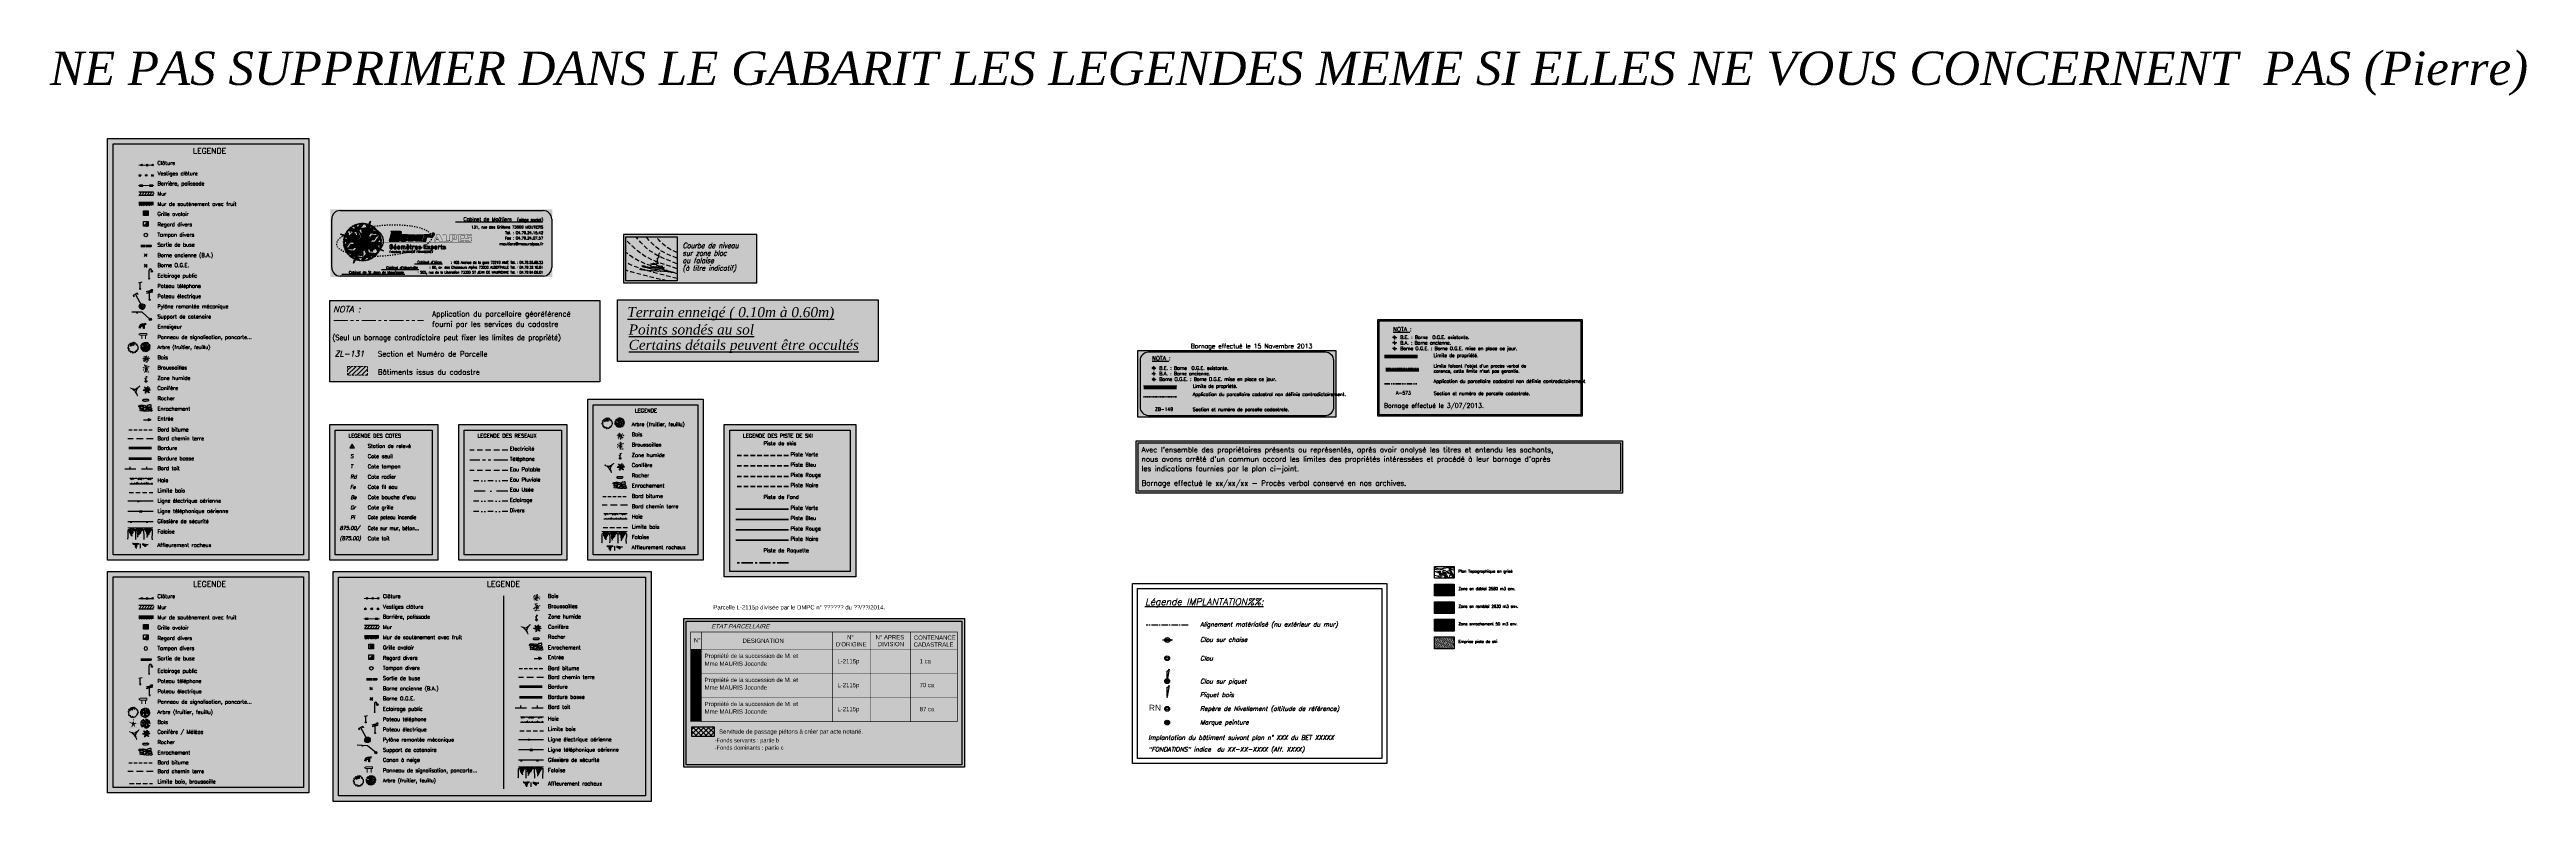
# Paper-space layout 'Legende' of a CAD drawing. Header units: millimetres. Extents: x 19 to 1130, y 28 to 365.
import ezdxf
from ezdxf.enums import TextEntityAlignment as Align

# ---------------------------------------------------------------- set-up
doc = ezdxf.new("R2010")
doc.units = ezdxf.units.MM
doc.header["$LTSCALE"] = 2
doc.header["$PDSIZE"] = 0.1
for name, pattern in [('AXES2', [1.125, 0.75, -0.125, 0.125, -0.125]), ('AXESX2', [4, 2.5, -0.5, 0.5, -0.5]), ('CACHE', [0.375, 0.25, -0.125]), ('CACHE2', [0.1875, 0.125, -0.0625]), ('CACHEX2', [0.75, 0.5, -0.25]), ('DISCONTINU2', [0.375, 0.25, -0.125]), ('DISCONTINUX2', [1.5, 1, -0.5]), ('DIVISE2', [0.625, 0.25, -0.125, 0, -0.125, 0, -0.125]), ('FANTOME2', [1.25, 0.625, -0.125, 0.125, -0.125, 0.125, -0.125]), ('TIRETPT', [1, 0.5, -0.25, 0, -0.25])]:
    doc.linetypes.add(name, pattern=pattern)
for name, color, linetype in [('ALTITUDE', 7, 'Continuous'), ('CARTOUCHE', 7, 'Continuous'), ('Légende Bornage', 7, 'Continuous'), ('NUMERO', 4, 'Continuous')]:
    doc.layers.add(name, color=color, linetype=linetype)
doc.styles.add('17', font='romans.shx', dxfattribs={"oblique": 13.5, "height": 0.9})
doc.styles.add('20', font='romand', dxfattribs={"height": 1})
doc.styles.add('5', font='romanc', dxfattribs={"oblique": 13.5, "height": 0.34})
doc.styles.add('9', font='romans', dxfattribs={"oblique": 13.5, "height": 0.28})
doc.styles.add('Arial 1.0', font='arial.ttf', dxfattribs={"height": 0.4})
doc.styles.add('bornage', font='romanc.shx', dxfattribs={"height": 0.32})
doc.styles.add('CARTOUCHE', font='timesi.ttf', dxfattribs={"height": 1})
doc.styles.add('Romand 3.0', font='Romand.shx', dxfattribs={"height": 0.6})
doc.styles.add('ROMANS', font='ROMANC')
doc.styles.get("Standard").update_dxf_attribs({"font": 'arial.ttf'})
pattern_1 = [(360, (-27.207628, -14.008861), (0.0066976426, 0.013395285), [0, -0.013395285])]

# ---------------------------------------------------------------- blocks, each defined once
blk = doc.blocks.new('*X116')
at = {"color": 0}
for p, q in [((2.91, 2.31), (2.93, 2.33)), ((2.91, 2.33), (2.92, 2.33)), ((2.92, 2.29), (2.97, 2.33)), ((2.92, 2.3), (2.95, 2.33)), ((2.93, 2.25), (3.02, 2.33)), ((2.93, 2.26), (3, 2.33)), ((2.93, 2.27), (2.98, 2.33)), ((2.94, 2.22), (3.05, 2.33)), ((2.94, 2.23), (3.03, 2.33)), ((2.95, 2.2), (3.07, 2.33)), ((2.95, 2.18), (3.1, 2.32)), ((2.95, 2.19), (3.08, 2.32)), ((2.96, 2.15), (3.13, 2.32)), ((2.96, 2.16), (3.12, 2.32)), ((2.97, 2.12), (3.17, 2.32)), ((2.97, 2.14), (3.15, 2.32)), ((2.98, 2.11), (3.18, 2.32)), ((3.01, 2.13), (3.2, 2.32)), ((3.07, 2.17), (3.22, 2.32)), ((3.13, 2.21), (3.23, 2.31)), ((3.18, 2.25), (3.25, 2.31)), ((3.24, 2.29), (3.27, 2.31))]:
    blk.add_line(p, q, dxfattribs=at)
blk = doc.blocks.new('V070')
at = {"color": 0, "linetype": 'Continuous'}
for p, q in [((-0.01, 0.01), (-1.01, 0.47)), ((-0.98, 0.41), (-0.91, 0.43)), ((-0.85, 0.39), (-0.96, 0.36)), ((-0.91, 0.43), (-0.94, 0.5)), ((-0.9, 0.31), (-0.77, 0.35)), ((-0.89, 0.51), (-0.85, 0.4)), ((-0.67, 0.31), (-0.83, 0.26)), ((-0.76, 0.36), (-0.81, 0.51)), ((-0.77, 0.35), (-0.77, 0.36)), ((-0.76, 0.21), (-0.6, 0.28)), ((-0.72, 0.5), (-0.67, 0.31)), ((-0.51, 0.24), (-0.69, 0.15)), ((-0.6, 0.28), (-0.63, 0.48)), ((-0.63, 0.09), (-0.41, 0.19)), ((-0.54, 0.47), (-0.5, 0.24)), ((-0.31, 0.15), (-0.54, 0.05)), ((-0.41, 0.19), (-0.51, 0.24)), ((-0.41, 0.19), (-0.46, 0.46)), ((-0.44, 0), (-0.22, 0.1)), ((-0.41, 0.19), (-0.41, 0.19)), ((-0.37, 0.42), (-0.32, 0.15)), ((-0.12, 0.06), (-0.34, -0.04)), ((-0.22, 0.1), (-0.27, 0.37)), ((-0.19, 0.61), (0, 0.45)), ((0, 0.35), (-0.19, 0.5)), ((-0.19, 0.4), (0, 0.24)), ((0, 0.13), (-0.19, 0.29)), ((-0.18, 0.31), (-0.13, 0.06)), ((0, 0.56), (-0.15, 0.69)), ((-0.13, 0.78), (0, 0.66)), ((-0.13, 0.06), (-0.13, 0.06)), ((0, 0.74), (-0.11, 0.87)), ((-0.1, 0.94), (0, 0.84)), ((0, 0.94), (-0.08, 1.02)), ((-0.04, 1.07), (0, 1.01)), ((0, 0.01), (0, 1.12)), ((0, 1.01), (0.05, 1.07)), ((0.08, 1.02), (0, 0.94)), ((0, 0.84), (0.12, 0.94)), ((0.15, 0.86), (0, 0.74)), ((0, 0.84), (0, 0.85)), ((0, 0.66), (0.17, 0.77)), ((0, 0.46), (0.22, 0.62)), ((0, 0.45), (0, 0.56)), ((0.22, 0.51), (0, 0.35)), ((0, 0.45), (0, 0.45)), ((0, 0.24), (0.22, 0.4)), ((0.2, 0.29), (0, 0.14)), ((0, 0.14), (0, 0.14)), ((0.19, 0.69), (0.01, 0.56)), ((0.01, 0.01), (0.92, 0.64)), ((0.11, 0.08), (0.13, 0.32)), ((0.35, 0), (0.11, 0.08)), ((0.11, 0.08), (0.12, 0.08)), ((0.12, -0.04), (0.34, 0.08)), ((0.22, 0.38), (0.2, 0.14)), ((0.2, 0.14), (0.46, 0.05)), ((0.44, 0.04), (0.22, -0.08)), ((0.28, 0.2), (0.31, 0.44)), ((0.54, 0.11), (0.29, 0.2)), ((0.32, -0.12), (0.54, 0)), ((0.39, 0.5), (0.37, 0.26)), ((0.37, 0.26), (0.46, 0.32)), ((0.37, 0.26), (0.37, 0.26)), ((0.37, 0.26), (0.63, 0.17)), ((0.46, 0.32), (0.48, 0.52)), ((0.68, 0.24), (0.46, 0.31)), ((0.56, 0.55), (0.54, 0.38)), ((0.54, 0.38), (0.73, 0.3)), ((0.61, 0.43), (0.64, 0.59)), ((0.79, 0.37), (0.61, 0.43)), ((0.72, 0.62), (0.69, 0.49)), ((0.69, 0.49), (0.69, 0.49)), ((0.69, 0.48), (0.84, 0.45)), ((0.77, 0.54), (0.79, 0.65)), ((0.89, 0.52), (0.77, 0.54)), ((0.85, 0.65), (0.83, 0.58)), ((0.83, 0.58), (0.9, 0.57)), ((-0.01, -0.01), (-0.86, -0.72)), ((-0.77, -0.65), (-0.85, -0.65)), ((-0.84, -0.59), (-0.72, -0.6)), ((-0.65, -0.54), (-0.8, -0.52)), ((-0.79, -0.72), (-0.77, -0.65)), ((-0.75, -0.44), (-0.57, -0.48)), ((-0.72, -0.61), (-0.73, -0.72)), ((-0.51, -0.43), (-0.7, -0.36)), ((-0.66, -0.68), (-0.64, -0.54)), ((-0.65, -0.3), (-0.43, -0.35)), ((-0.64, -0.54), (-0.65, -0.55)), ((-0.35, -0.29), (-0.61, -0.22)), ((-0.57, -0.48), (-0.59, -0.64)), ((-0.53, -0.16), (-0.27, -0.22)), ((-0.51, -0.59), (-0.5, -0.42)), ((-0.19, -0.16), (-0.45, -0.09)), ((-0.35, -0.29), (-0.43, -0.36)), ((-0.43, -0.36), (-0.43, -0.56)), ((-0.35, -0.03), (-0.11, -0.09)), ((-0.35, -0.53), (-0.35, -0.29)), ((-0.35, -0.29), (-0.35, -0.29)), ((-0.26, -0.22), (-0.27, -0.47)), ((0, -0.24), (-0.22, -0.4)), ((-0.22, -0.51), (0, -0.35)), ((0, -0.46), (-0.22, -0.61)), ((-0.2, -0.29), (0, -0.14)), ((-0.19, -0.4), (-0.18, -0.15)), ((-0.19, -0.69), (-0.01, -0.56)), ((0, -0.66), (-0.17, -0.77)), ((-0.15, -0.86), (0, -0.74)), ((0, -0.84), (-0.12, -0.94)), ((-0.11, -0.09), (-0.11, -0.09)), ((-0.1, -0.09), (-0.1, -0.33)), ((-0.09, -1.02), (0, -0.94)), ((0, -1.01), (-0.05, -1.07)), ((0, -0.01), (0, -1.12)), ((0, -0.35), (0.08, -0.11)), ((0, -0.13), (0.19, -0.29)), ((0, -0.14), (0, -0.14)), ((0.19, -0.4), (0, -0.24)), ((0, -0.34), (0.19, -0.5)), ((0.19, -0.61), (0, -0.45)), ((0, -0.45), (0, -0.45)), ((0, -0.45), (0, -0.56)), ((0, -0.56), (0.15, -0.69)), ((0.13, -0.77), (0, -0.66)), ((0, -0.74), (0.11, -0.86)), ((0.1, -0.94), (0, -0.84)), ((0, -0.84), (0, -0.85)), ((0, -0.94), (0.08, -1.02)), ((0.04, -1.07), (0, -1.01)), ((0.01, 0), (1.05, -0.38)), ((0.01, -0.01), (0.64, -0.92)), ((0.14, -0.2), (0.05, -0.46)), ((0.08, -0.11), (0.32, -0.13)), ((0.08, -0.11), (0.08, -0.12)), ((0.11, -0.54), (0.2, -0.29)), ((0.21, -0.29), (0.13, -0.05)), ((0.13, -0.05), (0.13, -0.05)), ((0.38, -0.22), (0.14, -0.19)), ((0.26, -0.37), (0.17, -0.63)), ((0.2, -0.28), (0.44, -0.31)), ((0.23, -0.08), (0.3, -0.35)), ((0.24, -0.68), (0.31, -0.46)), ((0.5, -0.39), (0.26, -0.37)), ((0.26, -0.37), (0.26, -0.37)), ((0.26, -0.37), (0.32, -0.46)), ((0.38, -0.54), (0.3, -0.73)), ((0.32, -0.46), (0.52, -0.48)), ((0.4, -0.38), (0.33, -0.12)), ((0.37, -0.79), (0.43, -0.61)), ((0.55, -0.56), (0.38, -0.54)), ((0.64, -0.03), (0.42, -0.15)), ((0.42, -0.15), (0.42, -0.15)), ((0.42, -0.15), (0.52, -0.19)), ((0.43, -0.16), (0.5, -0.42)), ((0.43, -0.61), (0.59, -0.64)), ((0.48, -0.69), (0.44, -0.84)), ((0.62, -0.72), (0.49, -0.69)), ((0.49, -0.69), (0.49, -0.69)), ((0.52, -0.19), (0.7, -0.09)), ((0.58, -0.42), (0.52, -0.2)), ((0.52, -0.89), (0.54, -0.77)), ((0.54, -0.77), (0.65, -0.79)), ((0.58, -0.83), (0.57, -0.9)), ((0.65, -0.85), (0.58, -0.83)), ((0.77, -0.15), (0.62, -0.22)), ((0.62, -0.23), (0.66, -0.42)), ((0.7, -0.25), (0.85, -0.19)), ((0.76, -0.43), (0.7, -0.25)), ((0.92, -0.23), (0.79, -0.28)), ((0.79, -0.28), (0.8, -0.29)), ((0.79, -0.29), (0.85, -0.43)), ((0.88, -0.32), (0.99, -0.28)), ((0.93, -0.43), (0.88, -0.32)), ((1.02, -0.33), (0.95, -0.34)), ((0.95, -0.34), (0.98, -0.41))]:
    blk.add_line(p, q, dxfattribs=at)
blk = doc.blocks.new('1')
at = {"color": 0}
blk.add_point((0, 0), dxfattribs=at)
at = {"layer": 'ALTITUDE', "style": '9', "oblique": 13.5}
blk.add_attdef('ALT', (0.1, 0), '', height=0.28, dxfattribs=at)
at = {"layer": 'NUMERO', "style": '9', "oblique": 13.5}
blk.add_attdef('MAT', (0.1, 0.3), '', height=0.28, dxfattribs=at)
blk = doc.blocks.new('38')
blk.add_lwpolyline([(0, 0.28), (-0.25, -0.14), (0.25, -0.14)], close=True)
blk.add_circle((0, 0), 0.122)
blk.add_blockref('1', (0, 0))
blk = doc.blocks.new('*X118')
at = {"color": 0}
for p, q in [((1.13, 0.87), (1.22, 0.96)), ((1.14, 0.89), (1.22, 0.96)), ((1.14, 0.86), (1.23, 0.95)), ((1.14, 0.86), (1.23, 0.95)), ((1.15, 0.9), (1.22, 0.97)), ((1.15, 0.86), (1.23, 0.94)), ((1.16, 0.92), (1.21, 0.98)), ((1.16, 0.86), (1.24, 0.94)), ((1.17, 0.94), (1.21, 0.98)), ((1.17, 0.86), (1.24, 0.93)), ((1.18, 0.96), (1.21, 0.99)), ((1.18, 0.86), (1.24, 0.92)), ((1.19, 0.98), (1.21, 0.99)), ((1.19, 0.86), (1.24, 0.92)), ((1.2, 1), (1.2, 1)), ((1.2, 0.86), (1.25, 0.91)), ((1.21, 0.86), (1.25, 0.91)), ((1.21, 0.86), (1.25, 0.9)), ((1.22, 0.86), (1.26, 0.89)), ((1.23, 0.86), (1.26, 0.89)), ((1.24, 0.86), (1.26, 0.88)), ((1.25, 0.86), (1.27, 0.88)), ((1.26, 0.86), (1.27, 0.87)), ((1.27, 0.86), (1.27, 0.87))]:
    blk.add_line(p, q, dxfattribs=at)
blk = doc.blocks.new('*X117')
at = {"color": 0}
for p, q in [((2.91, 2.31), (2.93, 2.33)), ((2.91, 2.33), (2.92, 2.33)), ((2.92, 2.29), (2.97, 2.33)), ((2.92, 2.3), (2.95, 2.33)), ((2.93, 2.25), (3.02, 2.33)), ((2.93, 2.26), (3, 2.33)), ((2.93, 2.27), (2.98, 2.33)), ((2.94, 2.22), (3.05, 2.33)), ((2.94, 2.23), (3.03, 2.33)), ((2.95, 2.2), (3.07, 2.33)), ((2.95, 2.18), (3.1, 2.32)), ((2.95, 2.19), (3.08, 2.32)), ((2.96, 2.15), (3.13, 2.32)), ((2.96, 2.16), (3.12, 2.32)), ((2.97, 2.12), (3.17, 2.32)), ((2.97, 2.14), (3.15, 2.32)), ((2.98, 2.11), (3.18, 2.32)), ((3.01, 2.13), (3.2, 2.32)), ((3.07, 2.17), (3.22, 2.32)), ((3.13, 2.21), (3.23, 2.31)), ((3.18, 2.25), (3.25, 2.31)), ((3.24, 2.29), (3.27, 2.31))]:
    blk.add_line(p, q, dxfattribs=at)
blk = doc.blocks.new('4')
blk.add_point((0, 0))
blk.add_point((0, 0))
blk = doc.blocks.new('Titre-Mesuralpes Petit')
h = blk.add_hatch(color=131)
h.paths.add_polyline_path([(1.64, 4.87), (1.67, 4.93), (1.73, 4.89), (1.7, 4.84)])
h.paths.add_polyline_path([(3.2, 1.7), (3.14, 1.71), (3.15, 1.78), (3.21, 1.77)])
h.paths.add_polyline_path([(3.06, 1.72), (3, 1.73), (3.01, 1.81), (3.08, 1.8)])
h.paths.add_polyline_path([(2.93, 1.75), (2.86, 1.77), (2.88, 1.84), (2.94, 1.82)])
h.paths.add_polyline_path([(2.79, 1.79), (2.73, 1.81), (2.75, 1.88), (2.81, 1.86)])
h.paths.add_polyline_path([(2.66, 1.84), (2.6, 1.86), (2.63, 1.93), (2.69, 1.91)])
h.paths.add_polyline_path([(2.53, 1.9), (2.47, 1.93), (2.5, 1.99), (2.56, 1.96)])
h.paths.add_polyline_path([(1.63, 2.74), (1.59, 2.79), (1.66, 2.83), (1.69, 2.77)])
h.paths.add_polyline_path([(1.56, 2.86), (1.53, 2.92), (1.6, 2.95), (1.63, 2.89)])
h.paths.add_polyline_path([(1.51, 2.98), (1.48, 3.04), (1.55, 3.07), (1.57, 3.01)])
h.paths.add_polyline_path([(1.46, 3.12), (1.43, 3.18), (1.5, 3.2), (1.52, 3.14)])
h.paths.add_polyline_path([(1.41, 3.25), (1.4, 3.31), (1.47, 3.33), (1.48, 3.27)])
h.paths.add_polyline_path([(1.38, 3.39), (1.37, 3.45), (1.44, 3.47), (1.45, 3.4)])
h.paths.add_polyline_path([(1.36, 3.52), (1.35, 3.59), (1.42, 3.6), (1.43, 3.53)])
h.paths.add_polyline_path([(1.35, 3.67), (1.34, 3.73), (1.41, 3.74), (1.42, 3.67)])
h.paths.add_polyline_path([(1.56, 4.74), (1.59, 4.8), (1.66, 4.77), (1.63, 4.71)])
h.paths.add_polyline_path([(1.5, 4.61), (1.53, 4.67), (1.59, 4.64), (1.57, 4.58)])
h.paths.add_polyline_path([(1.46, 4.48), (1.47, 4.55), (1.54, 4.52), (1.52, 4.46)])
h.paths.add_polyline_path([(1.41, 4.35), (1.43, 4.41), (1.5, 4.39), (1.48, 4.33)])
h.paths.add_polyline_path([(1.38, 4.21), (1.39, 4.28), (1.47, 4.27), (1.45, 4.2)])
h.paths.add_polyline_path([(1.36, 4.07), (1.37, 4.14), (1.44, 4.13), (1.43, 4.06)])
h.paths.add_polyline_path([(1.35, 3.94), (1.35, 4), (1.42, 4), (1.42, 3.93)])
h.paths.add_polyline_path([(1.34, 3.8), (1.34, 3.86), (1.41, 3.86), (1.41, 3.8)])
h.paths.add_polyline_path([(1.7, 2.62), (1.67, 2.67), (1.73, 2.71), (1.76, 2.66)])
h.paths.add_polyline_path([(1.79, 2.5), (1.75, 2.55), (1.8, 2.6), (1.84, 2.55)])
h.paths.add_polyline_path([(1.87, 2.4), (1.83, 2.45), (1.88, 2.49), (1.93, 2.45)])
h.paths.add_polyline_path([(1.97, 2.3), (1.92, 2.34), (1.97, 2.39), (2.02, 2.35)])
h.paths.add_polyline_path([(2.07, 2.2), (2.02, 2.24), (2.07, 2.3), (2.12, 2.26)])
h.paths.add_polyline_path([(2.18, 2.11), (2.13, 2.15), (2.18, 2.21), (2.23, 2.17)])
h.paths.add_polyline_path([(2.3, 2.03), (2.24, 2.07), (2.28, 2.13), (2.33, 2.09)])
h.paths.add_polyline_path([(2.42, 1.96), (2.36, 1.99), (2.39, 2.06), (2.45, 2.02)])
h.paths.add_polyline_path([(5.38, 4.68), (5.41, 4.62), (5.34, 4.59), (5.31, 4.65)])
h.paths.add_polyline_path([(5.43, 4.55), (5.46, 4.49), (5.39, 4.46), (5.36, 4.52)])
h.paths.add_polyline_path([(5.48, 4.42), (5.5, 4.36), (5.43, 4.34), (5.41, 4.4)])
h.paths.add_polyline_path([(5.51, 4.28), (5.53, 4.22), (5.46, 4.2), (5.44, 4.27)])
h.paths.add_polyline_path([(5.54, 4.15), (5.55, 4.08), (5.48, 4.07), (5.47, 4.14)])
h.paths.add_polyline_path([(5.56, 4.01), (5.57, 3.94), (5.49, 3.94), (5.49, 4)])
h.paths.add_polyline_path([(5.57, 3.87), (5.57, 3.81), (5.5, 3.8), (5.5, 3.87)])
h.paths.add_polyline_path([(5.57, 3.73), (5.57, 3.66), (5.49, 3.67), (5.5, 3.73)])
h.paths.add_polyline_path([(5.25, 2.68), (5.21, 2.62), (5.15, 2.66), (5.19, 2.72)])
h.paths.add_polyline_path([(5.32, 2.8), (5.29, 2.75), (5.23, 2.78), (5.26, 2.84)])
h.paths.add_polyline_path([(5.38, 2.92), (5.35, 2.86), (5.29, 2.89), (5.31, 2.95)])
h.paths.add_polyline_path([(5.43, 3.05), (5.41, 2.99), (5.34, 3.02), (5.37, 3.08)])
h.paths.add_polyline_path([(5.48, 3.19), (5.46, 3.12), (5.39, 3.14), (5.41, 3.21)])
h.paths.add_polyline_path([(5.51, 3.32), (5.5, 3.26), (5.43, 3.28), (5.44, 3.34)])
h.paths.add_polyline_path([(5.54, 3.46), (5.53, 3.39), (5.46, 3.4), (5.47, 3.47)])
h.paths.add_polyline_path([(5.56, 3.6), (5.56, 3.53), (5.48, 3.54), (5.49, 3.6)])
h.paths.add_polyline_path([(5.17, 2.56), (5.13, 2.51), (5.07, 2.55), (5.11, 2.6)])
h.paths.add_polyline_path([(5.08, 2.45), (5.04, 2.4), (4.99, 2.45), (5.03, 2.5)])
h.paths.add_polyline_path([(4.99, 2.35), (4.95, 2.3), (4.9, 2.35), (4.94, 2.4)])
h.paths.add_polyline_path([(4.89, 2.25), (4.84, 2.2), (4.79, 2.26), (4.84, 2.3)])
h.paths.add_polyline_path([(4.79, 2.16), (4.74, 2.12), (4.69, 2.17), (4.74, 2.21)])
h.paths.add_polyline_path([(4.67, 2.07), (4.62, 2.03), (4.58, 2.09), (4.63, 2.13)])
h.paths.add_polyline_path([(4.56, 2), (4.51, 1.96), (4.47, 2.03), (4.52, 2.06)])
h.paths.add_polyline_path([(4.44, 1.93), (4.38, 1.9), (4.34, 1.96), (4.4, 1.99)])
h.paths.add_polyline_path([(3.36, 1.69), (3.3, 1.69), (3.3, 1.76), (3.37, 1.76)])
h.paths.add_polyline_path([(3.51, 1.69), (3.44, 1.68), (3.44, 1.76), (3.51, 1.76)])
h.paths.add_polyline_path([(3.64, 1.7), (3.58, 1.69), (3.57, 1.76), (3.64, 1.77)])
h.paths.add_polyline_path([(3.78, 1.71), (3.72, 1.7), (3.71, 1.77), (3.77, 1.78)])
h.paths.add_polyline_path([(3.92, 1.74), (3.86, 1.72), (3.84, 1.79), (3.9, 1.81)])
h.paths.add_polyline_path([(4.06, 1.77), (4, 1.75), (3.97, 1.82), (4.04, 1.84)])
h.paths.add_polyline_path([(4.19, 1.82), (4.13, 1.79), (4.1, 1.86), (4.16, 1.88)])
h.paths.add_polyline_path([(4.32, 1.87), (4.26, 1.84), (4.23, 1.91), (4.29, 1.94)])
h.paths.add_polyline_path([(3.63, 5.91), (3.7, 5.9), (3.69, 5.83), (3.62, 5.83)])
h.paths.add_polyline_path([(3.77, 5.89), (3.84, 5.88), (3.83, 5.81), (3.76, 5.82)])
h.paths.add_polyline_path([(3.9, 5.87), (3.97, 5.85), (3.95, 5.78), (3.89, 5.8)])
h.paths.add_polyline_path([(4.04, 5.83), (4.11, 5.81), (4.09, 5.74), (4.02, 5.76)])
h.paths.add_polyline_path([(4.18, 5.79), (4.24, 5.77), (4.21, 5.7), (4.15, 5.72)])
h.paths.add_polyline_path([(4.31, 5.74), (4.37, 5.71), (4.34, 5.64), (4.28, 5.67)])
h.paths.add_polyline_path([(4.43, 5.68), (4.49, 5.65), (4.45, 5.58), (4.39, 5.61)])
h.paths.add_polyline_path([(4.55, 5.61), (4.61, 5.58), (4.57, 5.51), (4.52, 5.55)])
h.paths.add_polyline_path([(5.31, 4.81), (5.34, 4.76), (5.28, 4.72), (5.25, 4.78)])
h.paths.add_polyline_path([(5.24, 4.94), (5.27, 4.88), (5.21, 4.84), (5.18, 4.9)])
h.paths.add_polyline_path([(5.16, 5.05), (5.2, 5), (5.14, 4.95), (5.1, 5)])
h.paths.add_polyline_path([(5.07, 5.16), (5.12, 5.11), (5.06, 5.06), (5.02, 5.11)])
h.paths.add_polyline_path([(4.98, 5.26), (5.03, 5.22), (4.98, 5.17), (4.93, 5.21)])
h.paths.add_polyline_path([(4.88, 5.36), (4.93, 5.32), (4.88, 5.27), (4.83, 5.31)])
h.paths.add_polyline_path([(4.78, 5.45), (4.83, 5.41), (4.78, 5.35), (4.73, 5.39)])
h.paths.add_polyline_path([(4.66, 5.53), (4.72, 5.5), (4.68, 5.44), (4.62, 5.48)])
h.paths.add_polyline_path([(1.71, 4.99), (1.74, 5.05), (1.81, 5.01), (1.77, 4.95)])
h.paths.add_polyline_path([(1.79, 5.11), (1.83, 5.16), (1.89, 5.11), (1.85, 5.06)])
h.paths.add_polyline_path([(1.88, 5.21), (1.92, 5.26), (1.98, 5.21), (1.93, 5.16)])
h.paths.add_polyline_path([(1.98, 5.31), (2.02, 5.36), (2.08, 5.31), (2.03, 5.26)])
h.paths.add_polyline_path([(2.08, 5.41), (2.13, 5.45), (2.18, 5.4), (2.13, 5.35)])
h.paths.add_polyline_path([(2.19, 5.49), (2.24, 5.54), (2.29, 5.48), (2.24, 5.44)])
h.paths.add_polyline_path([(2.3, 5.57), (2.36, 5.61), (2.4, 5.55), (2.34, 5.51)])
h.paths.add_polyline_path([(2.43, 5.65), (2.48, 5.68), (2.52, 5.62), (2.46, 5.58)])
h.paths.add_polyline_path([(3.49, 5.91), (3.56, 5.91), (3.56, 5.84), (3.49, 5.84)])
h.paths.add_polyline_path([(3.35, 5.91), (3.41, 5.92), (3.42, 5.84), (3.35, 5.84)])
h.paths.add_polyline_path([(3.21, 5.9), (3.28, 5.91), (3.29, 5.84), (3.22, 5.83)])
h.paths.add_polyline_path([(3.07, 5.88), (3.14, 5.89), (3.15, 5.82), (3.09, 5.81)])
h.paths.add_polyline_path([(2.94, 5.85), (3, 5.87), (3.02, 5.8), (2.96, 5.78)])
h.paths.add_polyline_path([(2.8, 5.81), (2.86, 5.83), (2.88, 5.76), (2.82, 5.74)])
h.paths.add_polyline_path([(2.67, 5.76), (2.73, 5.79), (2.76, 5.72), (2.7, 5.7)])
h.paths.add_polyline_path([(2.54, 5.71), (2.6, 5.74), (2.63, 5.67), (2.57, 5.64)])
for color, points in [(140, [(2.59, 5.71), (3.08, 4.02), (3.11, 3.72), (3.07, 3.65), (2.65, 3.44), (1.46, 2.92), (3.26, 3.4), (3.44, 3.45), (3.63, 3.48), (3.65, 3.33), (4.3, 1.87), (3.95, 3.37), (3.76, 3.79), (3.75, 3.88), (3.82, 3.96), (5.37, 4.65), (3.68, 4.15), (3.41, 4.09), (3.32, 4.13), (3.27, 4.16)]), (144, [(2.59, 5.71), (3.47, 4.4), (3.39, 3.77), (3.82, 3.96), (5.37, 4.65), (3.93, 3.75), (3.63, 3.48), (3.65, 3.33), (4.3, 1.87), (3.44, 3.37), (3.28, 3.63), (3.07, 3.65), (1.46, 2.92), (2.88, 3.81), (3.3, 4.07), (3.27, 4.16)]), (32, [(3.39, 3.77), (3.26, 4.09), (4.35, 6.16)]), (40, [(3.39, 3.77), (4.35, 6.16), (3.79, 3.96)]), (32, [(3.39, 3.77), (3.06, 3.59), (1, 4.7)]), (40, [(1, 4.7), (3.39, 3.77), (3.26, 4.09)]), (32, [(3.39, 3.77), (3.58, 3.38), (2.46, 1.42)]), (40, [(3.39, 3.77), (2.46, 1.42), (3.06, 3.59)]), (32, [(3.39, 3.77), (3.79, 3.96), (5.82, 2.84)]), (40, [(3.39, 3.77), (5.82, 2.84), (3.58, 3.38)]), (144, [(6.45, 3.91), (6.77, 3.91), (7.04, 4.85), (7.11, 4.85), (6.84, 3.91), (7.16, 3.91), (7.44, 4.85), (7.51, 4.85), (7.24, 3.91), (7.56, 3.91), (7.81, 4.76), (7.83, 4.83), (7.83, 4.89), (7.82, 4.93), (7.78, 4.97), (7.74, 4.99), (6.64, 4.99), (6.68, 4.96), (6.71, 4.91), (6.71, 4.85), (6.64, 4.59)]), (144, [(6.69, 3.27), (6.69, 3.23), (6.81, 3.23), (6.8, 3.18), (6.8, 3.15), (6.78, 3.12), (6.76, 3.09), (6.74, 3.07), (6.71, 3.07), (6.66, 3.07), (6.61, 3.09), (6.58, 3.13), (6.57, 3.17), (6.57, 3.28), (6.57, 3.37), (6.59, 3.41), (6.63, 3.45), (6.66, 3.47), (6.71, 3.47), (6.73, 3.46), (6.76, 3.44), (6.79, 3.42), (6.8, 3.38), (6.8, 3.37), (6.85, 3.37), (6.84, 3.42), (6.81, 3.46), (6.77, 3.5), (6.73, 3.51), (6.68, 3.52), (6.61, 3.5), (6.56, 3.46), (6.53, 3.42), (6.52, 3.34), (6.52, 3.15), (6.54, 3.11), (6.56, 3.08), (6.6, 3.04), (6.64, 3.03), (6.7, 3.02), (6.76, 3.03), (6.8, 3.07), (6.84, 3.11), (6.86, 3.16), (6.86, 3.28)]), (144, [(7.09, 3.43), (7.14, 3.43), (7.21, 3.53), (7.15, 3.53)]), (144, [(7.79, 3.36), (7.79, 3.02), (7.84, 3.02), (7.84, 3.26), (7.86, 3.29), (7.88, 3.31), (7.91, 3.32), (7.94, 3.32), (7.97, 3.3), (8, 3.28), (8, 3.26), (8, 3.03), (8.05, 3.03), (8.06, 3.27), (8.07, 3.29), (8.09, 3.31), (8.13, 3.32), (8.17, 3.31), (8.2, 3.29), (8.21, 3.27), (8.22, 3.02), (8.27, 3.03), (8.26, 3.28), (8.25, 3.31), (8.22, 3.34), (8.19, 3.36), (8.13, 3.36), (8.1, 3.36), (8.06, 3.33), (8.04, 3.31), (8.02, 3.33), (7.98, 3.36), (7.93, 3.36), (7.88, 3.35), (7.86, 3.34), (7.84, 3.33), (7.84, 3.36)]), (144, [(8.46, 3.53), (8.51, 3.53), (8.57, 3.42), (8.52, 3.43)]), (144, [(9.05, 4.49), (8.98, 4.49), (8.95, 4.35), (9.33, 4.35), (9.29, 4.16), (9.26, 4.06), (9.24, 4.02), (9.2, 3.97), (9.14, 3.93), (9.09, 3.92), (8.63, 3.92), (8.58, 3.94), (8.56, 3.98), (8.54, 4.01), (8.55, 4.08), (8.56, 4.13), (8.88, 4.13), (8.87, 4.06), (8.94, 4.06), (8.97, 4.2), (8.58, 4.2), (8.61, 4.33), (8.65, 4.44), (8.65, 4.51), (8.65, 4.55), (8.63, 4.59), (8.6, 4.61), (8.57, 4.63), (9.27, 4.63), (9.32, 4.61), (9.35, 4.59), (9.37, 4.56), (9.38, 4.52), (9.36, 4.44), (9.36, 4.41), (9.03, 4.42)]), (144, [(8.82, 3.46), (8.82, 3.36), (8.78, 3.35), (8.78, 3.32), (8.82, 3.32), (8.82, 3.08), (8.83, 3.06), (8.85, 3.04), (8.88, 3.03), (8.91, 3.03), (8.94, 3.03), (8.94, 3.07), (8.89, 3.07), (8.88, 3.08), (8.87, 3.1), (8.87, 3.32), (8.94, 3.32), (8.94, 3.36), (8.87, 3.36), (8.87, 3.46)]), (144, [(9.07, 3.02), (9.12, 3.02), (9.12, 3.24), (9.12, 3.28), (9.15, 3.31), (9.17, 3.32), (9.21, 3.32), (9.23, 3.32), (9.26, 3.3), (9.29, 3.33), (9.27, 3.35), (9.24, 3.36), (9.21, 3.36), (9.17, 3.36), (9.14, 3.34), (9.12, 3.32), (9.12, 3.36), (9.07, 3.36)]), (144, [(9.52, 4.63), (9.84, 4.63), (9.69, 4.05), (9.76, 4.05), (9.91, 4.63), (10.23, 4.63), (10.1, 4.12), (10.09, 4.08), (10.09, 4.03), (10.1, 3.96), (10.12, 3.92), (10.15, 3.92), (10.16, 3.91), (9.47, 3.91), (9.42, 3.92), (9.4, 3.94), (9.38, 3.98), (9.37, 4.02), (9.37, 4.08), (9.5, 4.56)]), (144, [(9.94, 3.31), (9.9, 3.32), (9.86, 3.32), (9.82, 3.31), (9.81, 3.29), (9.81, 3.27), (9.82, 3.25), (9.83, 3.23), (9.85, 3.22), (9.89, 3.21), (9.94, 3.21), (9.98, 3.2), (10, 3.18), (10.02, 3.16), (10.02, 3.12), (10.01, 3.08), (9.99, 3.06), (9.95, 3.03), (9.92, 3.02), (9.86, 3.02), (9.81, 3.03), (9.77, 3.05), (9.75, 3.07), (9.78, 3.1), (9.82, 3.07), (9.86, 3.06), (9.9, 3.06), (9.94, 3.07), (9.96, 3.09), (9.97, 3.1), (9.97, 3.13), (9.97, 3.15), (9.96, 3.16), (9.94, 3.17), (9.91, 3.17), (9.84, 3.18), (9.8, 3.19), (9.78, 3.21), (9.77, 3.25), (9.77, 3.28), (9.78, 3.32), (9.8, 3.34), (9.83, 3.35), (9.87, 3.36), (9.9, 3.36), (9.96, 3.35), (10.01, 3.32), (9.97, 3.29)]), (144, [(10.33, 4.63), (10.37, 4.59), (10.38, 4.54), (10.39, 4.49), (10.37, 4.39), (10.24, 3.91), (10.56, 3.91), (10.72, 4.49), (10.78, 4.49), (10.77, 4.41), (11.09, 4.41), (11.11, 4.48), (11.11, 4.54), (11.09, 4.58), (11.05, 4.62), (11.02, 4.63), (10.69, 4.63)]), (144, [(10.36, 3.51), (10.66, 3.5), (10.66, 3.46), (10.41, 3.46), (10.42, 3.29), (10.62, 3.29), (10.63, 3.24), (10.42, 3.25), (10.42, 3.07), (10.66, 3.07), (10.66, 3.02), (10.36, 3.03)]), (144, [(10.82, 3.36), (10.9, 3.24), (10.97, 3.36), (11.03, 3.35), (10.92, 3.19), (11.04, 3.02), (10.97, 3.02), (10.9, 3.15), (10.82, 3.03), (10.75, 3.02), (10.87, 3.2), (10.76, 3.36)]), (32, [(11.29, 4.78), (11.32, 4.82), (11.36, 4.84), (11.39, 4.84), (11.41, 4.84), (11.45, 4.83), (11.48, 4.81), (11.5, 4.77), (11.51, 4.72), (11.51, 4.65), (11.48, 4.56), (11.43, 4.47), (11.36, 4.41), (11.27, 4.33), (11.2, 4.28), (11.19, 4.31), (11.2, 4.33), (11.26, 4.38), (11.3, 4.44), (11.32, 4.5), (11.32, 4.56), (11.31, 4.61), (11.3, 4.66), (11.29, 4.69), (11.28, 4.73), (11.28, 4.76)]), (144, [(11.95, 3.35), (11.95, 3.03), (12, 3.02), (12, 3.27), (12.02, 3.29), (12.04, 3.31), (12.07, 3.32), (12.09, 3.32), (12.12, 3.31), (12.14, 3.29), (12.16, 3.32), (12.17, 3.33), (12.15, 3.35), (12.11, 3.36), (12.07, 3.36), (12.03, 3.35), (12, 3.32), (12, 3.35)]), (144, [(12.27, 3.46), (12.28, 3.35), (12.23, 3.35), (12.23, 3.32), (12.28, 3.32), (12.28, 3.09), (12.29, 3.06), (12.32, 3.03), (12.34, 3.03), (12.38, 3.02), (12.4, 3.03), (12.39, 3.07), (12.36, 3.07), (12.34, 3.07), (12.33, 3.09), (12.33, 3.32), (12.4, 3.32), (12.4, 3.36), (12.33, 3.36), (12.32, 3.46)]), (144, [(12.68, 3.32), (12.65, 3.32), (12.6, 3.32), (12.57, 3.31), (12.56, 3.29), (12.56, 3.27), (12.56, 3.25), (12.57, 3.23), (12.59, 3.22), (12.64, 3.22), (12.69, 3.21), (12.73, 3.2), (12.75, 3.18), (12.76, 3.16), (12.77, 3.13), (12.76, 3.08), (12.74, 3.06), (12.7, 3.03), (12.66, 3.02), (12.6, 3.02), (12.55, 3.04), (12.51, 3.06), (12.5, 3.07), (12.53, 3.1), (12.56, 3.07), (12.61, 3.06), (12.65, 3.06), (12.69, 3.07), (12.71, 3.09), (12.72, 3.11), (12.72, 3.13), (12.72, 3.15), (12.71, 3.16), (12.69, 3.18), (12.66, 3.18), (12.58, 3.18), (12.54, 3.2), (12.53, 3.22), (12.51, 3.25), (12.51, 3.28), (12.52, 3.32), (12.55, 3.34), (12.58, 3.36), (12.61, 3.36), (12.65, 3.36), (12.71, 3.36), (12.75, 3.33), (12.72, 3.3)])]:
    blk.add_hatch(color=color).paths.add_polyline_path(points)
h = blk.add_hatch()
h.set_pattern_fill('DOTS', color=131, scale=0.008438, style=0)
h.set_pattern_definition(pattern_1)
h.paths.add_polyline_path([(2.84, 4.99), (2.97, 5.04), (3.04, 5.11), (3.58, 5.88), (3.34, 5.88), (3.27, 5.87), (2.91, 5.35), (2.73, 5.74), (2.63, 5.7), (2.53, 5.66), (2.52, 5.64), (2.7, 5.25), (2.04, 5.33), (1.9, 5.16), (1.86, 5.11), (1.86, 5.1)])
h = blk.add_hatch()
h.set_pattern_fill('DOTS', color=131, scale=0.008438, style=0)
h.set_pattern_definition(pattern_1)
h.paths.add_polyline_path([(4.04, 4.4), (4.36, 4.83), (5.3, 4.74), (5.16, 4.99), (4.52, 5.06), (4.78, 5.42), (4.59, 5.54), (4.34, 5.2), (4.07, 5.78), (3.95, 5.82), (3.79, 5.84), (4.17, 4.98), (3.94, 4.67), (3.88, 5.06), (3.84, 5.12), (3.76, 5.32), (3.61, 5.12), (3.51, 5.35), (3.35, 5.14), (3.45, 4.89), (3.25, 4.63), (3.37, 4.41), (3.57, 4.65), (3.47, 4.22), (3.4, 4.05), (3.06, 3.96), (3.44, 3.37), (3.61, 3.43)])
h = blk.add_hatch()
h.set_pattern_fill('DOTS', color=131, scale=0.008438, style=0)
h.set_pattern_definition(pattern_1)
h.paths.add_polyline_path([(2.09, 3.83), (1.84, 4.1), (1.41, 4.14), (1.4, 4.06), (1.39, 3.95), (1.39, 3.9), (1.81, 3.85), (1.44, 3.33), (1.47, 3.22), (1.5, 3.12), (1.52, 3.06), (1.59, 3.15)])
h = blk.add_hatch()
h.set_pattern_fill('DOTS', color=131, scale=0.008438, style=0)
h.set_pattern_definition(pattern_1)
h.paths.add_polyline_path([(2.63, 4.13), (2.08, 4.34), (1.96, 4.38), (1.95, 4.43), (1.73, 4.93), (1.67, 4.85), (1.62, 4.75), (1.59, 4.66), (1.84, 4.1), (2.09, 3.83), (2.6, 3.78), (2.42, 3.49), (3.44, 3.37), (3.06, 3.96)])
h = blk.add_hatch()
h.set_pattern_fill('DOTS', color=131, scale=0.008438, style=0)
h.set_pattern_definition(pattern_1)
h.paths.add_polyline_path([(3.44, 3.37), (2.42, 3.49), (2.16, 3.53), (2, 3.3), (2.17, 3.26), (2.1, 3.07), (2.37, 3.04), (2.48, 3.21), (2.54, 3.26), (2.68, 3.23), (2.87, 3.21), (2.56, 2.78), (1.61, 2.87), (1.63, 2.82), (1.74, 2.63), (1.75, 2.62), (2.39, 2.55), (2.14, 2.21), (2.2, 2.16), (2.28, 2.1), (2.33, 2.06), (2.58, 2.4), (2.84, 1.83), (2.91, 1.81), (3.03, 1.77), (3.12, 1.76), (3.13, 1.76), (2.76, 2.63), (2.86, 2.78), (3.06, 2.53), (3.16, 2.3), (3.3, 2.48), (3.4, 2.26), (3.57, 2.47), (3.47, 2.71), (3.7, 3.01), (3.57, 3.25), (3.33, 2.93), (3.22, 2.82)])
h = blk.add_hatch()
h.set_pattern_fill('DOTS', color=131, scale=0.008438, style=0)
h.set_pattern_definition(pattern_1)
h.paths.add_polyline_path([(2.15, 4.61), (2.4, 4.6), (2.3, 4.81), (2.57, 4.79), (2.68, 4.55), (2.95, 4.53), (3.03, 4.29), (2.79, 4.3), (2.85, 4.16), (2.53, 4.25), (2.51, 4.34), (2.26, 4.35)])
h = blk.add_hatch()
h.set_pattern_fill('DOTS', color=131, scale=0.008438, style=0)
h.set_pattern_definition(pattern_1)
h.paths.add_polyline_path([(5.53, 3.69), (5.11, 3.74), (5.49, 4.27), (5.41, 4.54), (4.83, 3.77), (4.31, 3.78), (4.31, 3.82), (4.51, 4.1), (4.77, 4.08), (4.92, 4.31), (4.75, 4.33), (4.81, 4.54), (4.55, 4.57), (4.38, 4.31), (4.39, 4.36), (4.04, 4.4), (3.61, 3.43), (3.86, 3.03), (3.86, 2.75), (3.8, 2.73), (3.9, 2.5), (3.35, 1.76), (3.33, 1.73), (3.41, 1.73), (3.54, 1.73), (3.62, 1.74), (3.68, 1.8), (4.01, 2.25), (4.18, 1.87), (4.21, 1.87), (4.3, 1.91), (4.4, 1.96), (4.24, 2.34), (4.88, 2.29), (4.97, 2.38), (5.07, 2.5), (4.1, 2.61), (3.96, 3.07), (4.25, 3.04), (4.34, 2.82), (4.62, 2.79), (4.53, 3.01), (4.78, 2.98), (4.72, 3.13), (4.52, 3.56), (4.8, 3.53), (5.18, 2.7), (5.35, 2.92), (5.08, 3.5), (5.51, 3.45)])
h = blk.add_hatch(color=144)
h.paths.add_polyline_path([(7.03, 3.18), (7.26, 3.18), (7.26, 3.23), (7.25, 3.28), (7.21, 3.33), (7.17, 3.35), (7.14, 3.36), (7.1, 3.36), (7.05, 3.34), (7.01, 3.31), (6.99, 3.26), (6.98, 3.2), (6.99, 3.13), (7, 3.09), (7.03, 3.06), (7.06, 3.03), (7.09, 3.02), (7.14, 3.02), (7.19, 3.03), (7.23, 3.05), (7.25, 3.07), (7.22, 3.1), (7.2, 3.08), (7.18, 3.07), (7.14, 3.06), (7.1, 3.06), (7.07, 3.08), (7.05, 3.12), (7.03, 3.14), (7.03, 3.17)])
h.paths.add_polyline_path([(7.03, 3.21), (7.21, 3.21), (7.21, 3.26), (7.19, 3.29), (7.16, 3.31), (7.13, 3.32), (7.1, 3.32), (7.07, 3.3), (7.04, 3.28), (7.04, 3.26), (7.03, 3.23)], flags=16)
h = blk.add_hatch(color=144)
h.paths.add_polyline_path([(7.38, 3.24), (7.38, 3.15), (7.39, 3.09), (7.44, 3.04), (7.5, 3.02), (7.55, 3.03), (7.61, 3.06), (7.64, 3.11), (7.65, 3.15), (7.65, 3.25), (7.63, 3.3), (7.59, 3.34), (7.53, 3.37), (7.45, 3.35), (7.4, 3.31), (7.38, 3.28)])
h.paths.add_polyline_path([(7.43, 3.24), (7.43, 3.14), (7.44, 3.1), (7.47, 3.07), (7.51, 3.07), (7.54, 3.07), (7.58, 3.1), (7.6, 3.15), (7.6, 3.21), (7.59, 3.27), (7.57, 3.3), (7.53, 3.31), (7.5, 3.32), (7.47, 3.31), (7.44, 3.28), (7.43, 3.26)], flags=16)
h = blk.add_hatch(color=144)
h.paths.add_polyline_path([(7.87, 4.62), (7.72, 4.08), (7.72, 4.01), (7.73, 3.96), (7.77, 3.93), (7.82, 3.91), (8.24, 3.91), (8.31, 3.93), (8.36, 3.95), (8.4, 4), (8.43, 4.04), (8.45, 4.12), (8.45, 4.12), (8.12, 4.12), (8.1, 4.05), (8.04, 4.05), (8.08, 4.2), (8.28, 4.2), (8.36, 4.21), (8.4, 4.22), (8.47, 4.28), (8.51, 4.36), (8.53, 4.42), (8.54, 4.51), (8.54, 4.57), (8.51, 4.6), (8.46, 4.62)])
h.paths.add_polyline_path([(8.15, 4.49), (8.12, 4.34), (8.18, 4.35), (8.22, 4.49)], flags=16)
h = blk.add_hatch(color=144)
h.paths.add_polyline_path([(8.45, 3.17), (8.68, 3.18), (8.67, 3.23), (8.66, 3.28), (8.64, 3.32), (8.61, 3.34), (8.57, 3.36), (8.51, 3.36), (8.46, 3.34), (8.42, 3.29), (8.4, 3.24), (8.4, 3.19), (8.41, 3.11), (8.44, 3.06), (8.47, 3.04), (8.52, 3.02), (8.57, 3.02), (8.62, 3.04), (8.65, 3.06), (8.67, 3.07), (8.63, 3.1), (8.61, 3.08), (8.58, 3.07), (8.55, 3.07), (8.51, 3.07), (8.48, 3.09), (8.46, 3.12), (8.45, 3.15)])
h.paths.add_polyline_path([(8.45, 3.21), (8.62, 3.21), (8.62, 3.25), (8.6, 3.29), (8.58, 3.31), (8.55, 3.32), (8.52, 3.32), (8.49, 3.31), (8.47, 3.29), (8.46, 3.26), (8.45, 3.23)], flags=16)
h = blk.add_hatch(color=144)
h.paths.add_polyline_path([(9.42, 3.18), (9.64, 3.18), (9.64, 3.22), (9.63, 3.27), (9.61, 3.32), (9.56, 3.35), (9.52, 3.36), (9.46, 3.36), (9.41, 3.32), (9.39, 3.29), (9.38, 3.24), (9.38, 3.17), (9.38, 3.11), (9.4, 3.07), (9.44, 3.03), (9.49, 3.02), (9.55, 3.02), (9.59, 3.04), (9.63, 3.06), (9.64, 3.07), (9.6, 3.1), (9.57, 3.08), (9.54, 3.06), (9.5, 3.07), (9.46, 3.08), (9.43, 3.1), (9.42, 3.14)])
h.paths.add_polyline_path([(9.42, 3.22), (9.59, 3.21), (9.59, 3.25), (9.58, 3.27), (9.56, 3.3), (9.53, 3.32), (9.5, 3.32), (9.46, 3.32), (9.43, 3.28), (9.42, 3.25), (9.42, 3.22)], flags=16)
h = blk.add_hatch(color=144)
h.paths.add_polyline_path([(11.24, 3.31), (11.2, 3.26), (11.2, 3.2), (11.21, 3.13), (11.22, 3.09), (11.24, 3.07), (11.27, 3.06), (11.31, 3.07), (11.35, 3.09), (11.37, 3.13), (11.37, 3.2), (11.36, 3.27), (11.34, 3.3), (11.3, 3.32), (11.26, 3.32)], flags=16)
h.paths.add_polyline_path([(11.2, 3.36), (11.15, 3.36), (11.15, 2.88), (11.2, 2.88), (11.2, 3.06), (11.23, 3.03), (11.27, 3.02), (11.31, 3.02), (11.36, 3.04), (11.4, 3.08), (11.41, 3.12), (11.42, 3.18), (11.41, 3.26), (11.4, 3.31), (11.36, 3.35), (11.34, 3.36), (11.28, 3.36), (11.24, 3.35), (11.21, 3.33), (11.2, 3.32)])
h = blk.add_hatch(color=144)
h.paths.add_polyline_path([(11.59, 3.18), (11.81, 3.18), (11.81, 3.24), (11.79, 3.3), (11.76, 3.33), (11.71, 3.36), (11.66, 3.36), (11.61, 3.35), (11.58, 3.33), (11.56, 3.29), (11.54, 3.25), (11.54, 3.2), (11.54, 3.11), (11.57, 3.07), (11.6, 3.04), (11.66, 3.02), (11.71, 3.02), (11.74, 3.03), (11.78, 3.05), (11.81, 3.07), (11.77, 3.1), (11.73, 3.07), (11.71, 3.07), (11.68, 3.06), (11.65, 3.07), (11.63, 3.08), (11.6, 3.11), (11.59, 3.14), (11.59, 3.17)])
h.paths.add_polyline_path([(11.59, 3.21), (11.76, 3.21), (11.75, 3.27), (11.73, 3.3), (11.71, 3.31), (11.67, 3.32), (11.64, 3.32), (11.62, 3.3), (11.6, 3.27), (11.6, 3.26), (11.59, 3.23)], flags=16)
for p, q in [((0, 0.95), (0, 6.39)), ((24.69, 6.39), (24.69, 0.95)), ((23.73, -0.01), (0.96, -0.01))]:
    blk.add_line(p, q)
blk.add_lwpolyline([(0.96, 7.35), (23.73, 7.35)])
at = {"color": 131}
for points in [[(1.73, 4.93), (1.67, 4.85), (1.62, 4.75), (1.59, 4.66), (1.84, 4.1), (1.41, 4.14), (1.4, 4.06), (1.39, 3.95), (1.39, 3.9), (1.81, 3.85), (1.44, 3.33), (1.47, 3.22), (1.5, 3.12), (1.52, 3.06), (1.59, 3.15), (2.09, 3.83), (2.6, 3.78), (2.42, 3.49), (2.16, 3.53), (2, 3.3), (2.17, 3.26), (2.1, 3.07), (2.37, 3.04), (2.48, 3.21), (2.54, 3.26), (2.68, 3.23), (2.87, 3.21), (2.56, 2.78), (1.61, 2.87), (1.63, 2.82), (1.74, 2.63), (1.74, 2.63), (1.75, 2.62), (2.39, 2.55), (2.14, 2.21), (2.2, 2.16), (2.28, 2.1), (2.33, 2.06), (2.58, 2.4), (2.84, 1.83), (2.91, 1.81), (3.03, 1.77), (3.12, 1.76), (3.13, 1.76), (2.76, 2.63), (2.86, 2.78), (3.06, 2.53), (3.16, 2.3), (3.3, 2.48), (3.4, 2.26), (3.57, 2.47), (3.47, 2.71), (3.7, 3.01), (3.57, 3.25), (3.33, 2.93), (3.22, 2.82), (3.44, 3.37), (3.61, 3.43), (3.86, 3.03), (3.86, 2.75), (3.8, 2.73), (3.9, 2.5), (3.35, 1.76), (3.33, 1.73), (3.41, 1.73), (3.54, 1.73), (3.62, 1.74), (3.68, 1.8), (4.01, 2.25), (4.18, 1.87), (4.21, 1.87), (4.3, 1.91), (4.4, 1.96), (4.24, 2.34), (4.88, 2.29), (4.97, 2.38), (5.07, 2.5), (4.1, 2.61), (3.96, 3.07), (4.25, 3.04), (4.34, 2.82), (4.62, 2.79), (4.53, 3.01), (4.78, 2.98), (4.72, 3.13), (4.52, 3.56), (4.8, 3.53), (5.18, 2.7), (5.35, 2.92), (5.08, 3.5), (5.51, 3.45), (5.53, 3.69), (5.11, 3.74), (5.49, 4.27), (5.41, 4.54), (4.83, 3.77), (4.31, 3.78), (4.31, 3.82), (4.51, 4.1), (4.77, 4.08), (4.92, 4.31), (4.75, 4.33), (4.81, 4.54), (4.55, 4.57), (4.38, 4.31), (4.39, 4.36), (4.04, 4.4), (4.36, 4.83), (5.3, 4.74), (5.16, 4.99), (4.52, 5.06), (4.78, 5.42), (4.59, 5.54), (4.34, 5.2), (4.07, 5.78), (3.95, 5.82), (3.79, 5.84), (4.17, 4.98), (3.94, 4.67), (3.88, 5.06), (3.84, 5.12), (3.76, 5.32), (3.61, 5.12), (3.51, 5.35), (3.35, 5.14), (3.45, 4.89), (3.25, 4.63), (3.37, 4.41), (3.57, 4.65), (3.47, 4.22), (3.4, 4.05), (3.06, 3.96), (2.63, 4.13), (2.08, 4.34), (1.96, 4.38), (1.95, 4.43)], [(2.04, 5.33), (1.9, 5.16), (1.86, 5.11), (1.86, 5.1), (2.84, 4.99), (2.97, 5.04), (3.04, 5.11), (3.58, 5.88), (3.34, 5.88), (3.27, 5.87), (2.91, 5.35), (2.73, 5.74), (2.63, 5.7), (2.53, 5.66), (2.52, 5.64), (2.7, 5.25)], [(2.3, 5.57), (2.36, 5.61), (2.4, 5.55), (2.34, 5.51)], [(2.3, 5.57), (2.36, 5.61), (2.4, 5.55), (2.34, 5.51)], [(2.43, 5.65), (2.48, 5.68), (2.52, 5.62), (2.46, 5.58)], [(2.43, 5.65), (2.48, 5.68), (2.52, 5.62), (2.46, 5.58)], [(2.54, 5.71), (2.6, 5.74), (2.63, 5.67), (2.57, 5.64)], [(2.54, 5.71), (2.6, 5.74), (2.63, 5.67), (2.57, 5.64)], [(2.67, 5.76), (2.73, 5.79), (2.76, 5.72), (2.7, 5.7)], [(2.67, 5.76), (2.73, 5.79), (2.76, 5.72), (2.7, 5.7)], [(2.8, 5.81), (2.86, 5.83), (2.88, 5.76), (2.82, 5.74)], [(2.8, 5.81), (2.86, 5.83), (2.88, 5.76), (2.82, 5.74)], [(2.94, 5.85), (3, 5.87), (3.02, 5.8), (2.96, 5.78)], [(2.94, 5.85), (3, 5.87), (3.02, 5.8), (2.96, 5.78)], [(3.07, 5.88), (3.14, 5.89), (3.15, 5.82), (3.09, 5.81)], [(3.07, 5.88), (3.14, 5.89), (3.15, 5.82), (3.09, 5.81)], [(3.21, 5.9), (3.28, 5.91), (3.29, 5.84), (3.22, 5.83)], [(3.21, 5.9), (3.28, 5.91), (3.29, 5.84), (3.22, 5.83)], [(3.35, 5.91), (3.41, 5.92), (3.42, 5.84), (3.35, 5.84)], [(3.35, 5.91), (3.41, 5.92), (3.42, 5.84), (3.35, 5.84)], [(3.49, 5.91), (3.56, 5.91), (3.56, 5.84), (3.49, 5.84)], [(3.49, 5.91), (3.56, 5.91), (3.56, 5.84), (3.49, 5.84)], [(3.63, 5.91), (3.7, 5.9), (3.69, 5.83), (3.62, 5.83)], [(3.63, 5.91), (3.7, 5.9), (3.69, 5.83), (3.62, 5.83)], [(3.77, 5.89), (3.84, 5.88), (3.83, 5.81), (3.76, 5.82)], [(3.77, 5.89), (3.84, 5.88), (3.83, 5.81), (3.76, 5.82)], [(3.9, 5.87), (3.97, 5.85), (3.95, 5.78), (3.89, 5.8)], [(3.9, 5.87), (3.97, 5.85), (3.95, 5.78), (3.89, 5.8)], [(4.04, 5.83), (4.11, 5.81), (4.09, 5.74), (4.02, 5.76)], [(4.04, 5.83), (4.11, 5.81), (4.09, 5.74), (4.02, 5.76)], [(4.18, 5.79), (4.24, 5.77), (4.21, 5.7), (4.15, 5.72)], [(4.18, 5.79), (4.24, 5.77), (4.21, 5.7), (4.15, 5.72)], [(4.31, 5.74), (4.37, 5.71), (4.34, 5.64), (4.28, 5.67)], [(4.31, 5.74), (4.37, 5.71), (4.34, 5.64), (4.28, 5.67)], [(4.43, 5.68), (4.49, 5.65), (4.45, 5.58), (4.39, 5.61)], [(4.43, 5.68), (4.49, 5.65), (4.45, 5.58), (4.39, 5.61)], [(4.55, 5.61), (4.61, 5.58), (4.57, 5.51), (4.52, 5.55)], [(4.55, 5.61), (4.61, 5.58), (4.57, 5.51), (4.52, 5.55)], [(1.34, 3.8), (1.34, 3.86), (1.41, 3.86), (1.41, 3.8)], [(1.34, 3.8), (1.34, 3.86), (1.41, 3.86), (1.41, 3.8)], [(1.35, 3.67), (1.34, 3.73), (1.41, 3.74), (1.42, 3.67)], [(1.35, 3.67), (1.34, 3.73), (1.41, 3.74), (1.42, 3.67)], [(1.35, 3.94), (1.35, 4), (1.42, 4), (1.42, 3.93)], [(1.35, 3.94), (1.35, 4), (1.42, 4), (1.42, 3.93)], [(1.36, 3.52), (1.35, 3.59), (1.42, 3.6), (1.43, 3.53)], [(1.36, 3.52), (1.35, 3.59), (1.42, 3.6), (1.43, 3.53)], [(1.36, 4.07), (1.37, 4.14), (1.44, 4.13), (1.43, 4.06)], [(1.36, 4.07), (1.37, 4.14), (1.44, 4.13), (1.43, 4.06)], [(1.38, 3.39), (1.37, 3.45), (1.44, 3.47), (1.45, 3.4)], [(1.38, 3.39), (1.37, 3.45), (1.44, 3.47), (1.45, 3.4)], [(1.38, 4.21), (1.39, 4.28), (1.47, 4.27), (1.45, 4.2)], [(1.38, 4.21), (1.39, 4.28), (1.47, 4.27), (1.45, 4.2)], [(1.41, 3.25), (1.4, 3.31), (1.47, 3.33), (1.48, 3.27)], [(1.41, 3.25), (1.4, 3.31), (1.47, 3.33), (1.48, 3.27)], [(1.41, 4.35), (1.43, 4.41), (1.5, 4.39), (1.48, 4.33)], [(1.41, 4.35), (1.43, 4.41), (1.5, 4.39), (1.48, 4.33)], [(1.46, 3.12), (1.43, 3.18), (1.5, 3.2), (1.52, 3.14)], [(1.46, 3.12), (1.43, 3.18), (1.5, 3.2), (1.52, 3.14)], [(1.46, 4.48), (1.47, 4.55), (1.54, 4.52), (1.52, 4.46)], [(1.46, 4.48), (1.47, 4.55), (1.54, 4.52), (1.52, 4.46)], [(1.51, 2.98), (1.48, 3.04), (1.55, 3.07), (1.57, 3.01)], [(1.51, 2.98), (1.48, 3.04), (1.55, 3.07), (1.57, 3.01)], [(1.5, 4.61), (1.53, 4.67), (1.59, 4.64), (1.57, 4.58)], [(1.5, 4.61), (1.53, 4.67), (1.59, 4.64), (1.57, 4.58)], [(1.56, 2.86), (1.53, 2.92), (1.6, 2.95), (1.63, 2.89)], [(1.56, 2.86), (1.53, 2.92), (1.6, 2.95), (1.63, 2.89)], [(1.56, 4.74), (1.59, 4.8), (1.66, 4.77), (1.63, 4.71)], [(1.56, 4.74), (1.59, 4.8), (1.66, 4.77), (1.63, 4.71)], [(1.63, 2.74), (1.59, 2.79), (1.66, 2.83), (1.69, 2.77)], [(1.63, 2.74), (1.59, 2.79), (1.66, 2.83), (1.69, 2.77)], [(1.64, 4.87), (1.67, 4.93), (1.73, 4.89), (1.7, 4.84)], [(1.71, 4.99), (1.74, 5.05), (1.81, 5.01), (1.77, 4.95)], [(1.71, 4.99), (1.74, 5.05), (1.81, 5.01), (1.77, 4.95)], [(1.79, 5.11), (1.83, 5.16), (1.89, 5.11), (1.85, 5.06)], [(1.79, 5.11), (1.83, 5.16), (1.89, 5.11), (1.85, 5.06)], [(1.88, 5.21), (1.92, 5.26), (1.98, 5.21), (1.93, 5.16)], [(1.88, 5.21), (1.92, 5.26), (1.98, 5.21), (1.93, 5.16)], [(1.98, 5.31), (2.02, 5.36), (2.08, 5.31), (2.03, 5.26)], [(1.98, 5.31), (2.02, 5.36), (2.08, 5.31), (2.03, 5.26)], [(2.08, 5.41), (2.13, 5.45), (2.18, 5.4), (2.13, 5.35)], [(2.08, 5.41), (2.13, 5.45), (2.18, 5.4), (2.13, 5.35)], [(2.15, 4.61), (2.4, 4.6), (2.3, 4.81), (2.57, 4.79), (2.68, 4.55), (2.95, 4.53), (3.03, 4.29), (2.79, 4.3), (2.85, 4.16), (2.53, 4.25), (2.51, 4.34), (2.26, 4.35)], [(2.19, 5.49), (2.24, 5.54), (2.29, 5.48), (2.24, 5.44)], [(2.19, 5.49), (2.24, 5.54), (2.29, 5.48), (2.24, 5.44)], [(4.66, 5.53), (4.72, 5.5), (4.68, 5.44), (4.62, 5.48)], [(4.66, 5.53), (4.72, 5.5), (4.68, 5.44), (4.62, 5.48)], [(4.78, 5.45), (4.83, 5.41), (4.78, 5.35), (4.73, 5.39)], [(4.78, 5.45), (4.83, 5.41), (4.78, 5.35), (4.73, 5.39)], [(4.88, 5.36), (4.93, 5.32), (4.88, 5.27), (4.83, 5.31)], [(4.88, 5.36), (4.93, 5.32), (4.88, 5.27), (4.83, 5.31)], [(4.98, 5.26), (5.03, 5.22), (4.98, 5.17), (4.93, 5.21)], [(4.98, 5.26), (5.03, 5.22), (4.98, 5.17), (4.93, 5.21)], [(5.07, 5.16), (5.12, 5.11), (5.06, 5.06), (5.02, 5.11)], [(5.07, 5.16), (5.12, 5.11), (5.06, 5.06), (5.02, 5.11)], [(5.16, 5.05), (5.2, 5), (5.14, 4.95), (5.1, 5)], [(5.16, 5.05), (5.2, 5), (5.14, 4.95), (5.1, 5)], [(5.24, 4.94), (5.27, 4.88), (5.21, 4.84), (5.18, 4.9)], [(5.24, 4.94), (5.27, 4.88), (5.21, 4.84), (5.18, 4.9)], [(5.32, 2.8), (5.29, 2.75), (5.23, 2.78), (5.26, 2.84)], [(5.32, 2.8), (5.29, 2.75), (5.23, 2.78), (5.26, 2.84)], [(5.31, 4.81), (5.34, 4.76), (5.28, 4.72), (5.25, 4.78)], [(5.31, 4.81), (5.34, 4.76), (5.28, 4.72), (5.25, 4.78)], [(5.38, 2.92), (5.35, 2.86), (5.29, 2.89), (5.31, 2.95)], [(5.38, 2.92), (5.35, 2.86), (5.29, 2.89), (5.31, 2.95)], [(5.38, 4.68), (5.41, 4.62), (5.34, 4.59), (5.31, 4.65)], [(5.38, 4.68), (5.41, 4.62), (5.34, 4.59), (5.31, 4.65)], [(5.43, 3.05), (5.41, 2.99), (5.34, 3.02), (5.37, 3.08)], [(5.43, 3.05), (5.41, 2.99), (5.34, 3.02), (5.37, 3.08)], [(5.43, 4.55), (5.46, 4.49), (5.39, 4.46), (5.36, 4.52)], [(5.43, 4.55), (5.46, 4.49), (5.39, 4.46), (5.36, 4.52)], [(5.48, 3.19), (5.46, 3.12), (5.39, 3.14), (5.41, 3.21)], [(5.48, 3.19), (5.46, 3.12), (5.39, 3.14), (5.41, 3.21)], [(5.48, 4.42), (5.5, 4.36), (5.43, 4.34), (5.41, 4.4)], [(5.48, 4.42), (5.5, 4.36), (5.43, 4.34), (5.41, 4.4)], [(5.51, 3.32), (5.5, 3.26), (5.43, 3.28), (5.44, 3.34)], [(5.51, 3.32), (5.5, 3.26), (5.43, 3.28), (5.44, 3.34)], [(5.51, 4.28), (5.53, 4.22), (5.46, 4.2), (5.44, 4.27)], [(5.51, 4.28), (5.53, 4.22), (5.46, 4.2), (5.44, 4.27)], [(5.54, 3.46), (5.53, 3.39), (5.46, 3.4), (5.47, 3.47)], [(5.54, 3.46), (5.53, 3.39), (5.46, 3.4), (5.47, 3.47)], [(5.54, 4.15), (5.55, 4.08), (5.48, 4.07), (5.47, 4.14)], [(5.54, 4.15), (5.55, 4.08), (5.48, 4.07), (5.47, 4.14)], [(5.56, 3.6), (5.56, 3.53), (5.48, 3.54), (5.49, 3.6)], [(5.56, 3.6), (5.56, 3.53), (5.48, 3.54), (5.49, 3.6)], [(5.56, 4.01), (5.57, 3.94), (5.49, 3.94), (5.49, 4)], [(5.56, 4.01), (5.57, 3.94), (5.49, 3.94), (5.49, 4)], [(5.57, 3.73), (5.57, 3.66), (5.49, 3.67), (5.5, 3.73)], [(5.57, 3.73), (5.57, 3.66), (5.49, 3.67), (5.5, 3.73)], [(5.57, 3.87), (5.57, 3.81), (5.5, 3.8), (5.5, 3.87)], [(5.57, 3.87), (5.57, 3.81), (5.5, 3.8), (5.5, 3.87)], [(1.7, 2.62), (1.67, 2.67), (1.73, 2.71), (1.76, 2.66)], [(1.7, 2.62), (1.67, 2.67), (1.73, 2.71), (1.76, 2.66)], [(1.79, 2.5), (1.75, 2.55), (1.8, 2.6), (1.84, 2.55)], [(1.79, 2.5), (1.75, 2.55), (1.8, 2.6), (1.84, 2.55)], [(1.87, 2.4), (1.83, 2.45), (1.88, 2.49), (1.93, 2.45)], [(1.87, 2.4), (1.83, 2.45), (1.88, 2.49), (1.93, 2.45)], [(1.97, 2.3), (1.92, 2.34), (1.97, 2.39), (2.02, 2.35)], [(1.97, 2.3), (1.92, 2.34), (1.97, 2.39), (2.02, 2.35)], [(2.07, 2.2), (2.02, 2.24), (2.07, 2.3), (2.12, 2.26)], [(2.07, 2.2), (2.02, 2.24), (2.07, 2.3), (2.12, 2.26)], [(2.18, 2.11), (2.13, 2.15), (2.18, 2.21), (2.23, 2.17)], [(2.18, 2.11), (2.13, 2.15), (2.18, 2.21), (2.23, 2.17)], [(2.3, 2.03), (2.24, 2.07), (2.28, 2.13), (2.33, 2.09)], [(2.3, 2.03), (2.24, 2.07), (2.28, 2.13), (2.33, 2.09)], [(2.42, 1.96), (2.36, 1.99), (2.39, 2.06), (2.45, 2.02)], [(2.42, 1.96), (2.36, 1.99), (2.39, 2.06), (2.45, 2.02)], [(2.53, 1.9), (2.47, 1.93), (2.5, 1.99), (2.56, 1.96)], [(2.53, 1.9), (2.47, 1.93), (2.5, 1.99), (2.56, 1.96)], [(2.66, 1.84), (2.6, 1.86), (2.63, 1.93), (2.69, 1.91)], [(2.66, 1.84), (2.6, 1.86), (2.63, 1.93), (2.69, 1.91)], [(2.79, 1.79), (2.73, 1.81), (2.75, 1.88), (2.81, 1.86)], [(2.79, 1.79), (2.73, 1.81), (2.75, 1.88), (2.81, 1.86)], [(2.93, 1.75), (2.86, 1.77), (2.88, 1.84), (2.94, 1.82)], [(2.93, 1.75), (2.86, 1.77), (2.88, 1.84), (2.94, 1.82)], [(3.06, 1.72), (3, 1.73), (3.01, 1.81), (3.08, 1.8)], [(3.06, 1.72), (3, 1.73), (3.01, 1.81), (3.08, 1.8)], [(3.2, 1.7), (3.14, 1.71), (3.15, 1.78), (3.21, 1.77)], [(3.2, 1.7), (3.14, 1.71), (3.15, 1.78), (3.21, 1.77)], [(3.36, 1.69), (3.3, 1.69), (3.3, 1.76), (3.37, 1.76)], [(3.36, 1.69), (3.3, 1.69), (3.3, 1.76), (3.37, 1.76)], [(3.51, 1.69), (3.44, 1.68), (3.44, 1.76), (3.51, 1.76)], [(3.51, 1.69), (3.44, 1.68), (3.44, 1.76), (3.51, 1.76)], [(3.64, 1.7), (3.58, 1.69), (3.57, 1.76), (3.64, 1.77)], [(3.64, 1.7), (3.58, 1.69), (3.57, 1.76), (3.64, 1.77)], [(3.78, 1.71), (3.72, 1.7), (3.71, 1.77), (3.77, 1.78)], [(3.78, 1.71), (3.72, 1.7), (3.71, 1.77), (3.77, 1.78)], [(3.92, 1.74), (3.86, 1.72), (3.84, 1.79), (3.9, 1.81)], [(3.92, 1.74), (3.86, 1.72), (3.84, 1.79), (3.9, 1.81)], [(4.06, 1.77), (4, 1.75), (3.97, 1.82), (4.04, 1.84)], [(4.06, 1.77), (4, 1.75), (3.97, 1.82), (4.04, 1.84)], [(4.19, 1.82), (4.13, 1.79), (4.1, 1.86), (4.16, 1.88)], [(4.19, 1.82), (4.13, 1.79), (4.1, 1.86), (4.16, 1.88)], [(4.32, 1.87), (4.26, 1.84), (4.23, 1.91), (4.29, 1.94)], [(4.32, 1.87), (4.26, 1.84), (4.23, 1.91), (4.29, 1.94)], [(4.44, 1.93), (4.38, 1.9), (4.34, 1.96), (4.4, 1.99)], [(4.44, 1.93), (4.38, 1.9), (4.34, 1.96), (4.4, 1.99)], [(4.56, 2), (4.51, 1.96), (4.47, 2.03), (4.52, 2.06)], [(4.56, 2), (4.51, 1.96), (4.47, 2.03), (4.52, 2.06)], [(4.67, 2.07), (4.62, 2.03), (4.58, 2.09), (4.63, 2.13)], [(4.67, 2.07), (4.62, 2.03), (4.58, 2.09), (4.63, 2.13)], [(4.79, 2.16), (4.74, 2.12), (4.69, 2.17), (4.74, 2.21)], [(4.79, 2.16), (4.74, 2.12), (4.69, 2.17), (4.74, 2.21)], [(4.89, 2.25), (4.84, 2.2), (4.79, 2.26), (4.84, 2.3)], [(4.89, 2.25), (4.84, 2.2), (4.79, 2.26), (4.84, 2.3)], [(4.99, 2.35), (4.95, 2.3), (4.9, 2.35), (4.94, 2.4)], [(4.99, 2.35), (4.95, 2.3), (4.9, 2.35), (4.94, 2.4)], [(5.08, 2.45), (5.04, 2.4), (4.99, 2.45), (5.03, 2.5)], [(5.08, 2.45), (5.04, 2.4), (4.99, 2.45), (5.03, 2.5)], [(5.17, 2.56), (5.13, 2.51), (5.07, 2.55), (5.11, 2.6)], [(5.17, 2.56), (5.13, 2.51), (5.07, 2.55), (5.11, 2.6)], [(5.25, 2.68), (5.21, 2.62), (5.15, 2.66), (5.19, 2.72)], [(5.25, 2.68), (5.21, 2.62), (5.15, 2.66), (5.19, 2.72)]]:
    blk.add_lwpolyline(points, close=True, dxfattribs=at)
at = {"color": 140}
blk.add_lwpolyline([(2.59, 5.71), (3.08, 4.02), (3.11, 3.72), (3.07, 3.65), (2.65, 3.44), (1.46, 2.92), (3.26, 3.4), (3.44, 3.45), (3.63, 3.48), (3.65, 3.33), (4.3, 1.87), (3.95, 3.37), (3.76, 3.79), (3.75, 3.88), (3.82, 3.96), (5.37, 4.65), (3.68, 4.15), (3.41, 4.09), (3.32, 4.13), (3.27, 4.16)], close=True, dxfattribs=at)
at = {"color": 144}
for points in [[(2.59, 5.71), (3.47, 4.4), (3.39, 3.77), (3.82, 3.96), (5.37, 4.65), (3.93, 3.75), (3.63, 3.48), (3.65, 3.33), (4.3, 1.87), (3.44, 3.37), (3.28, 3.63), (3.07, 3.65), (1.46, 2.92), (2.88, 3.81), (3.3, 4.07), (3.27, 4.16)], [(6.45, 3.91), (6.77, 3.91), (7.04, 4.85), (7.11, 4.85), (6.84, 3.91), (7.16, 3.91), (7.44, 4.85), (7.51, 4.85), (7.24, 3.91), (7.56, 3.91), (7.81, 4.76), (7.83, 4.83), (7.83, 4.89), (7.82, 4.93), (7.78, 4.97), (7.74, 4.99), (6.64, 4.99), (6.68, 4.96), (6.71, 4.91), (6.71, 4.85), (6.64, 4.59)], [(6.69, 3.27), (6.69, 3.23), (6.81, 3.23), (6.8, 3.18), (6.8, 3.15), (6.78, 3.12), (6.76, 3.09), (6.74, 3.07), (6.71, 3.07), (6.66, 3.07), (6.61, 3.09), (6.58, 3.13), (6.57, 3.17), (6.57, 3.28), (6.57, 3.37), (6.59, 3.41), (6.63, 3.45), (6.66, 3.47), (6.71, 3.47), (6.73, 3.46), (6.76, 3.44), (6.79, 3.42), (6.8, 3.38), (6.8, 3.37), (6.85, 3.37), (6.84, 3.42), (6.81, 3.46), (6.77, 3.5), (6.73, 3.51), (6.68, 3.52), (6.61, 3.5), (6.56, 3.46), (6.53, 3.42), (6.52, 3.34), (6.52, 3.15), (6.54, 3.11), (6.56, 3.08), (6.6, 3.04), (6.64, 3.03), (6.7, 3.02), (6.76, 3.03), (6.8, 3.07), (6.84, 3.11), (6.86, 3.16), (6.86, 3.28)], [(7.03, 3.18), (7.26, 3.18), (7.26, 3.23), (7.25, 3.28), (7.21, 3.33), (7.17, 3.35), (7.14, 3.36), (7.1, 3.36), (7.05, 3.34), (7.01, 3.31), (6.99, 3.26), (6.98, 3.2), (6.99, 3.13), (7, 3.09), (7.03, 3.06), (7.06, 3.03), (7.09, 3.02), (7.14, 3.02), (7.19, 3.03), (7.23, 3.05), (7.25, 3.07), (7.22, 3.1), (7.2, 3.08), (7.18, 3.07), (7.14, 3.06), (7.1, 3.06), (7.07, 3.08), (7.05, 3.12), (7.03, 3.14), (7.03, 3.17)], [(7.03, 3.21), (7.21, 3.21), (7.21, 3.26), (7.19, 3.29), (7.16, 3.31), (7.13, 3.32), (7.1, 3.32), (7.07, 3.3), (7.04, 3.28), (7.04, 3.26), (7.03, 3.23)], [(7.09, 3.43), (7.14, 3.43), (7.21, 3.53), (7.15, 3.53)], [(7.38, 3.24), (7.38, 3.15), (7.39, 3.09), (7.44, 3.04), (7.5, 3.02), (7.55, 3.03), (7.61, 3.06), (7.64, 3.11), (7.65, 3.15), (7.65, 3.25), (7.63, 3.3), (7.59, 3.34), (7.53, 3.37), (7.45, 3.35), (7.4, 3.31), (7.38, 3.28)], [(7.43, 3.24), (7.43, 3.14), (7.44, 3.1), (7.47, 3.07), (7.51, 3.07), (7.54, 3.07), (7.58, 3.1), (7.6, 3.15), (7.6, 3.21), (7.59, 3.27), (7.57, 3.3), (7.53, 3.31), (7.5, 3.32), (7.47, 3.31), (7.44, 3.28), (7.43, 3.26)], [(7.87, 4.62), (7.72, 4.08), (7.72, 4.01), (7.73, 3.96), (7.77, 3.93), (7.82, 3.91), (8.24, 3.91), (8.31, 3.93), (8.36, 3.95), (8.4, 4), (8.43, 4.04), (8.45, 4.12), (8.45, 4.12), (8.12, 4.12), (8.1, 4.05), (8.04, 4.05), (8.08, 4.2), (8.28, 4.2), (8.36, 4.21), (8.4, 4.22), (8.47, 4.28), (8.51, 4.36), (8.53, 4.42), (8.54, 4.51), (8.54, 4.57), (8.51, 4.6), (8.46, 4.62)], [(7.79, 3.36), (7.79, 3.02), (7.84, 3.02), (7.84, 3.26), (7.86, 3.29), (7.88, 3.31), (7.91, 3.32), (7.94, 3.32), (7.97, 3.3), (8, 3.28), (8, 3.26), (8, 3.03), (8.05, 3.03), (8.06, 3.27), (8.07, 3.29), (8.09, 3.31), (8.13, 3.32), (8.17, 3.31), (8.2, 3.29), (8.21, 3.27), (8.22, 3.02), (8.27, 3.03), (8.26, 3.28), (8.25, 3.31), (8.22, 3.34), (8.19, 3.36), (8.13, 3.36), (8.1, 3.36), (8.06, 3.33), (8.04, 3.31), (8.02, 3.33), (7.98, 3.36), (7.93, 3.36), (7.88, 3.35), (7.86, 3.34), (7.84, 3.33), (7.84, 3.36)], [(8.15, 4.49), (8.12, 4.34), (8.18, 4.35), (8.22, 4.49)], [(8.45, 3.17), (8.68, 3.18), (8.67, 3.23), (8.66, 3.28), (8.64, 3.32), (8.61, 3.34), (8.57, 3.36), (8.51, 3.36), (8.46, 3.34), (8.42, 3.29), (8.4, 3.24), (8.4, 3.19), (8.41, 3.11), (8.44, 3.06), (8.47, 3.04), (8.52, 3.02), (8.57, 3.02), (8.62, 3.04), (8.65, 3.06), (8.67, 3.07), (8.63, 3.1), (8.61, 3.08), (8.58, 3.07), (8.55, 3.07), (8.51, 3.07), (8.48, 3.09), (8.46, 3.12), (8.45, 3.15)], [(8.45, 3.21), (8.62, 3.21), (8.62, 3.25), (8.6, 3.29), (8.58, 3.31), (8.55, 3.32), (8.52, 3.32), (8.49, 3.31), (8.47, 3.29), (8.46, 3.26), (8.45, 3.23)], [(8.46, 3.53), (8.51, 3.53), (8.57, 3.42), (8.52, 3.43)], [(9.05, 4.49), (8.98, 4.49), (8.95, 4.35), (9.33, 4.35), (9.29, 4.16), (9.26, 4.06), (9.24, 4.02), (9.2, 3.97), (9.14, 3.93), (9.09, 3.92), (8.63, 3.92), (8.58, 3.94), (8.56, 3.98), (8.54, 4.01), (8.55, 4.08), (8.56, 4.13), (8.88, 4.13), (8.87, 4.06), (8.94, 4.06), (8.97, 4.2), (8.58, 4.2), (8.61, 4.33), (8.65, 4.44), (8.65, 4.51), (8.65, 4.55), (8.63, 4.59), (8.6, 4.61), (8.57, 4.63), (9.27, 4.63), (9.32, 4.61), (9.35, 4.59), (9.37, 4.56), (9.38, 4.52), (9.36, 4.44), (9.36, 4.41), (9.03, 4.42)], [(8.82, 3.46), (8.82, 3.36), (8.78, 3.35), (8.78, 3.32), (8.82, 3.32), (8.82, 3.08), (8.83, 3.06), (8.85, 3.04), (8.88, 3.03), (8.91, 3.03), (8.94, 3.03), (8.94, 3.07), (8.89, 3.07), (8.88, 3.08), (8.87, 3.1), (8.87, 3.32), (8.94, 3.32), (8.94, 3.36), (8.87, 3.36), (8.87, 3.46)], [(9.07, 3.02), (9.12, 3.02), (9.12, 3.24), (9.12, 3.28), (9.15, 3.31), (9.17, 3.32), (9.21, 3.32), (9.23, 3.32), (9.26, 3.3), (9.29, 3.33), (9.27, 3.35), (9.24, 3.36), (9.21, 3.36), (9.17, 3.36), (9.14, 3.34), (9.12, 3.32), (9.12, 3.36), (9.07, 3.36)], [(9.52, 4.63), (9.84, 4.63), (9.69, 4.05), (9.76, 4.05), (9.91, 4.63), (10.23, 4.63), (10.1, 4.12), (10.09, 4.08), (10.09, 4.03), (10.1, 3.96), (10.12, 3.92), (10.15, 3.92), (10.16, 3.91), (9.47, 3.91), (9.42, 3.92), (9.4, 3.94), (9.38, 3.98), (9.37, 4.02), (9.37, 4.08), (9.5, 4.56)], [(9.42, 3.18), (9.64, 3.18), (9.64, 3.22), (9.63, 3.27), (9.61, 3.32), (9.56, 3.35), (9.52, 3.36), (9.46, 3.36), (9.41, 3.32), (9.39, 3.29), (9.38, 3.24), (9.38, 3.17), (9.38, 3.11), (9.4, 3.07), (9.44, 3.03), (9.49, 3.02), (9.55, 3.02), (9.59, 3.04), (9.63, 3.06), (9.64, 3.07), (9.6, 3.1), (9.57, 3.08), (9.54, 3.06), (9.5, 3.07), (9.46, 3.08), (9.43, 3.1), (9.42, 3.14)], [(9.42, 3.22), (9.59, 3.21), (9.59, 3.25), (9.58, 3.27), (9.56, 3.3), (9.53, 3.32), (9.5, 3.32), (9.46, 3.32), (9.43, 3.28), (9.42, 3.25), (9.42, 3.22)], [(9.94, 3.31), (9.9, 3.32), (9.86, 3.32), (9.82, 3.31), (9.81, 3.29), (9.81, 3.27), (9.82, 3.25), (9.83, 3.23), (9.85, 3.22), (9.89, 3.21), (9.94, 3.21), (9.98, 3.2), (10, 3.18), (10.02, 3.16), (10.02, 3.12), (10.01, 3.08), (9.99, 3.06), (9.95, 3.03), (9.92, 3.02), (9.86, 3.02), (9.81, 3.03), (9.77, 3.05), (9.75, 3.07), (9.78, 3.1), (9.82, 3.07), (9.86, 3.06), (9.9, 3.06), (9.94, 3.07), (9.96, 3.09), (9.97, 3.1), (9.97, 3.13), (9.97, 3.15), (9.96, 3.16), (9.94, 3.17), (9.91, 3.17), (9.84, 3.18), (9.8, 3.19), (9.78, 3.21), (9.77, 3.25), (9.77, 3.28), (9.78, 3.32), (9.8, 3.34), (9.83, 3.35), (9.87, 3.36), (9.9, 3.36), (9.96, 3.35), (10.01, 3.32), (9.97, 3.29)], [(10.33, 4.63), (10.37, 4.59), (10.38, 4.54), (10.39, 4.49), (10.37, 4.39), (10.24, 3.91), (10.56, 3.91), (10.72, 4.49), (10.78, 4.49), (10.77, 4.41), (11.09, 4.41), (11.11, 4.48), (11.11, 4.54), (11.09, 4.58), (11.05, 4.62), (11.02, 4.63), (10.69, 4.63)], [(10.36, 3.51), (10.66, 3.5), (10.66, 3.46), (10.41, 3.46), (10.42, 3.29), (10.62, 3.29), (10.63, 3.24), (10.42, 3.25), (10.42, 3.07), (10.66, 3.07), (10.66, 3.02), (10.36, 3.03)], [(10.82, 3.36), (10.9, 3.24), (10.97, 3.36), (11.03, 3.35), (10.92, 3.19), (11.04, 3.02), (10.97, 3.02), (10.9, 3.15), (10.82, 3.03), (10.75, 3.02), (10.87, 3.2), (10.76, 3.36)], [(11.2, 3.36), (11.15, 3.36), (11.15, 2.88), (11.2, 2.88), (11.2, 3.06), (11.23, 3.03), (11.27, 3.02), (11.31, 3.02), (11.36, 3.04), (11.4, 3.08), (11.41, 3.12), (11.42, 3.18), (11.41, 3.26), (11.4, 3.31), (11.36, 3.35), (11.34, 3.36), (11.28, 3.36), (11.24, 3.35), (11.21, 3.33), (11.2, 3.32)], [(11.24, 3.31), (11.2, 3.26), (11.2, 3.2), (11.21, 3.13), (11.22, 3.09), (11.24, 3.07), (11.27, 3.06), (11.31, 3.07), (11.35, 3.09), (11.37, 3.13), (11.37, 3.2), (11.36, 3.27), (11.34, 3.3), (11.3, 3.32), (11.26, 3.32)], [(11.59, 3.18), (11.81, 3.18), (11.81, 3.24), (11.79, 3.3), (11.76, 3.33), (11.71, 3.36), (11.66, 3.36), (11.61, 3.35), (11.58, 3.33), (11.56, 3.29), (11.54, 3.25), (11.54, 3.2), (11.54, 3.11), (11.57, 3.07), (11.6, 3.04), (11.66, 3.02), (11.71, 3.02), (11.74, 3.03), (11.78, 3.05), (11.81, 3.07), (11.77, 3.1), (11.73, 3.07), (11.71, 3.07), (11.68, 3.06), (11.65, 3.07), (11.63, 3.08), (11.6, 3.11), (11.59, 3.14), (11.59, 3.17)], [(11.59, 3.21), (11.76, 3.21), (11.75, 3.27), (11.73, 3.3), (11.71, 3.31), (11.67, 3.32), (11.64, 3.32), (11.62, 3.3), (11.6, 3.27), (11.6, 3.26), (11.59, 3.23)], [(11.95, 3.35), (11.95, 3.03), (12, 3.02), (12, 3.27), (12.02, 3.29), (12.04, 3.31), (12.07, 3.32), (12.09, 3.32), (12.12, 3.31), (12.14, 3.29), (12.16, 3.32), (12.17, 3.33), (12.15, 3.35), (12.11, 3.36), (12.07, 3.36), (12.03, 3.35), (12, 3.32), (12, 3.35)], [(12.27, 3.46), (12.28, 3.35), (12.23, 3.35), (12.23, 3.32), (12.28, 3.32), (12.28, 3.09), (12.29, 3.06), (12.32, 3.03), (12.34, 3.03), (12.38, 3.02), (12.4, 3.03), (12.39, 3.07), (12.36, 3.07), (12.34, 3.07), (12.33, 3.09), (12.33, 3.32), (12.4, 3.32), (12.4, 3.36), (12.33, 3.36), (12.32, 3.46)], [(12.68, 3.32), (12.65, 3.32), (12.6, 3.32), (12.57, 3.31), (12.56, 3.29), (12.56, 3.27), (12.56, 3.25), (12.57, 3.23), (12.59, 3.22), (12.64, 3.22), (12.69, 3.21), (12.73, 3.2), (12.75, 3.18), (12.76, 3.16), (12.77, 3.13), (12.76, 3.08), (12.74, 3.06), (12.7, 3.03), (12.66, 3.02), (12.6, 3.02), (12.55, 3.04), (12.51, 3.06), (12.5, 3.07), (12.53, 3.1), (12.56, 3.07), (12.61, 3.06), (12.65, 3.06), (12.69, 3.07), (12.71, 3.09), (12.72, 3.11), (12.72, 3.13), (12.72, 3.15), (12.71, 3.16), (12.69, 3.18), (12.66, 3.18), (12.58, 3.18), (12.54, 3.2), (12.53, 3.22), (12.51, 3.25), (12.51, 3.28), (12.52, 3.32), (12.55, 3.34), (12.58, 3.36), (12.61, 3.36), (12.65, 3.36), (12.71, 3.36), (12.75, 3.33), (12.72, 3.3)]]:
    blk.add_lwpolyline(points, close=True, dxfattribs=at)
at = {"color": 32}
for points in [[(3.39, 3.77), (3.26, 4.09), (4.35, 6.16)], [(3.39, 3.77), (3.06, 3.59), (1, 4.7)], [(3.39, 3.77), (3.58, 3.38), (2.46, 1.42)], [(3.39, 3.77), (3.79, 3.96), (5.82, 2.84)], [(11.29, 4.78), (11.32, 4.82), (11.36, 4.84), (11.39, 4.84), (11.41, 4.84), (11.45, 4.83), (11.48, 4.81), (11.5, 4.77), (11.51, 4.72), (11.51, 4.65), (11.48, 4.56), (11.43, 4.47), (11.36, 4.41), (11.27, 4.33), (11.2, 4.28), (11.19, 4.31), (11.2, 4.33), (11.26, 4.38), (11.3, 4.44), (11.32, 4.5), (11.32, 4.56), (11.31, 4.61), (11.3, 4.66), (11.29, 4.69), (11.28, 4.73), (11.28, 4.76)]]:
    blk.add_lwpolyline(points, close=True, dxfattribs=at)
at = {"color": 40}
for points in [[(3.39, 3.77), (4.35, 6.16), (3.79, 3.96)], [(1, 4.7), (3.39, 3.77), (3.26, 4.09)], [(3.39, 3.77), (2.46, 1.42), (3.06, 3.59)], [(3.39, 3.77), (5.82, 2.84), (3.58, 3.38)]]:
    blk.add_lwpolyline(points, close=True, dxfattribs=at)
at = {"color": 32}
for points in [[(4.51, 5.55), (4.64, 5.57)], [(4.79, 5.59), (4.92, 5.61)], [(5.07, 5.63), (5.2, 5.64)], [(5.35, 5.66), (5.48, 5.68)], [(5.62, 5.69), (5.75, 5.7)], [(5.9, 5.71), (6.03, 5.72)], [(6.18, 5.73), (6.31, 5.73)], [(6.46, 5.74), (6.59, 5.74)], [(6.74, 5.75), (6.87, 5.75)], [(7.02, 5.75), (7.15, 5.75)], [(7.3, 5.75), (7.44, 5.75)], [(7.58, 5.74), (7.71, 5.74)], [(7.86, 5.73), (7.99, 5.72)], [(8.14, 5.71), (8.28, 5.7)], [(8.42, 5.68), (8.55, 5.67)], [(8.69, 5.65), (8.83, 5.64)], [(8.97, 5.61), (9.11, 5.59)], [(9.25, 5.56), (9.38, 5.54)], [(0.58, 3.46), (0.57, 3.53), (0.57, 3.59)], [(0.59, 3.74), (0.6, 3.8), (0.63, 3.86)], [(0.7, 3.21), (0.66, 3.27), (0.64, 3.32)], [(0.7, 3.99), (0.74, 4.05), (0.78, 4.09)], [(0.9, 3.01), (0.84, 3.06), (0.8, 3.1)], [(0.88, 4.2), (0.98, 4.3)], [(1.13, 2.85), (1.02, 2.93)], [(1.09, 4.38), (1.2, 4.46)], [(1.38, 2.72), (1.26, 2.78)], [(1.44, 4.61), (1.35, 4.56)], [(1.57, 4.68), (1.68, 4.73)], [(1.82, 4.8), (1.94, 4.86)], [(2.08, 4.91), (2.2, 4.96)], [(2.34, 5.01), (2.46, 5.06)], [(2.6, 5.1), (2.73, 5.14)], [(2.89, 5.19), (3, 5.22)], [(3.69, 5.4), (3.82, 5.43)], [(3.96, 5.45), (4.06, 5.48)], [(4.23, 5.51), (4.36, 5.53)], [(9.1, 2.81), (8.98, 2.78)], [(9.36, 2.9), (9.25, 2.86)], [(9.63, 3), (9.51, 2.95)], [(9.53, 5.5), (9.66, 5.47)], [(9.89, 3.11), (9.79, 3.06)], [(9.8, 5.44), (9.93, 5.4)], [(10.14, 3.23), (10.02, 3.17)], [(10.06, 5.36), (10.2, 5.31)], [(10.39, 3.36), (10.28, 3.3)], [(10.33, 5.26), (10.45, 5.2)], [(10.62, 3.51), (10.51, 3.43)], [(10.58, 5.14), (10.7, 5.08)], [(10.85, 3.68), (10.74, 3.59)], [(10.81, 4.99), (10.92, 4.91)], [(11.04, 3.88), (10.97, 3.8)], [(11.03, 4.81), (11.11, 4.71)], [(11.18, 4.12), (11.16, 4.06), (11.13, 4)], [(11.18, 4.58), (11.21, 4.52), (11.22, 4.45)], [(11.23, 4.39), (11.22, 4.26)], [(1.65, 2.62), (1.52, 2.67)], [(1.91, 2.53), (1.79, 2.57)], [(2.18, 2.46), (2.05, 2.5)], [(2.45, 2.41), (2.33, 2.43)], [(3.01, 2.31), (2.81, 2.33), (2.6, 2.37)], [(3.15, 2.29), (3.29, 2.28)], [(3.43, 2.26), (3.57, 2.25)], [(3.71, 2.23), (3.84, 2.22)], [(3.99, 2.22), (4.14, 2.21)], [(4.4, 2.2), (4.27, 2.21)], [(4.68, 2.19), (4.55, 2.2)], [(4.96, 2.2), (4.84, 2.19)], [(5.24, 2.2), (5.11, 2.2)], [(5.52, 2.22), (5.39, 2.21)], [(5.8, 2.23), (5.67, 2.22)], [(6.08, 2.25), (5.95, 2.24)], [(6.36, 2.28), (6.23, 2.27)], [(6.64, 2.3), (6.51, 2.29)], [(6.91, 2.34), (6.78, 2.33)], [(7.19, 2.38), (7.05, 2.36)], [(7.47, 2.43), (7.34, 2.41)], [(7.74, 2.48), (7.62, 2.45)], [(8.02, 2.53), (7.89, 2.51)], [(8.29, 2.59), (8.16, 2.56)], [(8.56, 2.66), (8.43, 2.63)], [(8.83, 2.73), (8.72, 2.7)]]:
    blk.add_lwpolyline(points, dxfattribs=at)
at = {"color": 32, "lineweight": 30, "flags": 128}
for points in [[(23.58, 6.04), (13.91, 6.04)], [(8.2, 0.16), (1.13, 0.16)], [(8.2, 0.16), (1.13, 0.16)], [(9.79, 0.68), (5.59, 0.68)], [(9.79, 0.68), (5.59, 0.68)], [(12.45, 1.32), (9.28, 1.32)]]:
    blk.add_lwpolyline(points, dxfattribs=at)
at = {"color": 32, "flags": 128}
blk.add_lwpolyline([(3.36, 5.32, -0.005695), (3.47, 5.35, -0.014515), (3.52, 5.36, -0.00887), (3.57, 5.36, -0.003332), (3.72, 5.38, -0.003789), (3.83, 5.39, -0.006742), (3.89, 5.4, -0.026137), (3.95, 5.4, -0.007206), (4.16, 5.39, -0.009929), (4.31, 5.38, -0.011536), (4.44, 5.36, -0.032597), (4.61, 5.32, -0.029849), (4.78, 5.26, -0.008857), (4.88, 5.22, -0.009841), (4.97, 5.17, -0.012278), (5.09, 5.1, -0.019068), (5.17, 5.05, -0.02274), (5.23, 5.01, -0.011579), (5.33, 4.93, -0.020249), (5.45, 4.81, -0.03304), (5.52, 4.73, -0.019896), (5.57, 4.65, -0.016332), (5.62, 4.55, -0.009067), (5.67, 4.44, -0.019502), (5.7, 4.39, -0.015187), (5.72, 4.32, -0.01565), (5.74, 4.25, -0.00871), (5.75, 4.2, -0.009806), (5.76, 4.14, -0.014405), (5.77, 4.08, -0.011114), (5.78, 3.99, -0.015397), (5.78, 3.92, -0.011408), (5.78, 3.83, -0.019699), (5.77, 3.77, -0.012599), (5.76, 3.67, -0.035853), (5.72, 3.54, -0.025217), (5.65, 3.36, -0.01656), (5.59, 3.22, -0.019192), (5.53, 3.12, -0.019693), (5.43, 2.97, -0.024283), (5.34, 2.86, -0.011944), (5.24, 2.76, -0.014527), (5.17, 2.69, -0.010668), (5.1, 2.63, -0.00805), (5.01, 2.56, -0.023454), (4.84, 2.44, -0.021524), (4.64, 2.33, -0.013637), (4.49, 2.26, -0.015587), (4.36, 2.21, -0.011761), (4.17, 2.14, -0.022625), (4.06, 2.11, -0.004123), (3.98, 2.09, -0.005412), (3.92, 2.08, -0.005116), (3.84, 2.07, -0.003629), (3.74, 2.05, -0.016505), (3.64, 2.04, -0.011989), (3.49, 2.03, -0.023727), (3.35, 2.04, -0.015599), (3.14, 2.06, -0.012205), (3.02, 2.07, -0.011267), (2.88, 2.1, -0.026809), (2.71, 2.15, -0.02909), (2.56, 2.21, -0.02132), (2.43, 2.28, -0.016449), (2.27, 2.38, -0.012072), (2.15, 2.47, -0.021893), (2.09, 2.52, -0.032788), (2.02, 2.59, -0.019817), (1.91, 2.72, -0.016207), (1.84, 2.83, -0.020177), (1.79, 2.91, -0.032056), (1.74, 3.03, -0.030154), (1.7, 3.17, -0.018627), (1.67, 3.29, -0.020295), (1.66, 3.41, -0.015531), (1.65, 3.51, -0.018938), (1.66, 3.59, -0.030182), (1.67, 3.72, -0.025235), (1.7, 3.86, -0.013316), (1.75, 3.99, -0.017233), (1.78, 4.09, -0.011263), (1.83, 4.19, -0.016369), (1.86, 4.25, -0.019834), (1.91, 4.34, -0.013779), (2, 4.46, -0.01003), (2.07, 4.55, -0.012973), (2.13, 4.62, -0.018431), (2.23, 4.72, -0.021014), (2.32, 4.79, -0.006843), (2.41, 4.86, -0.007955), (2.48, 4.92, -0.004341), (2.58, 4.98, -0.006563), (2.64, 5.02, -0.010855), (2.7, 5.07, -0.015659), (2.75, 5.09, -0.012129), (2.81, 5.12, -0.004372), (2.98, 5.19, -0.002969), (3.09, 5.24, -0.007311), (3.14, 5.26, -0.019989), (3.21, 5.28, -0.009387)], format="xyb", close=True, dxfattribs=at)
at = {"color": 32, "const_width": 0.0338}
blk.add_lwpolyline([(15.72, 3.79), (3.97, 3.79)], dxfattribs=at)
at = {"color": 144, "const_width": 0.0338}
for points in [[(11.73, 4.61), (12.12, 4.62), (12.4, 4.07), (12.46, 3.93), (12.46, 3.92), (12.45, 3.92), (12.08, 3.92), (12.07, 3.92), (12.01, 4.02), (11.99, 4.04), (11.96, 4.04), (11.72, 4.04), (11.7, 4.04), (11.69, 4.02), (11.64, 3.92), (11.63, 3.92), (11.6, 3.92), (11.51, 3.92), (11.5, 3.93), (11.49, 3.94), (11.51, 3.99), (11.75, 4.5), (11.76, 4.52), (11.75, 4.54), (11.74, 4.56), (11.73, 4.59), (11.73, 4.6), (11.73, 4.61)], [(11.78, 4.23), (11.83, 4.35), (11.84, 4.35), (11.85, 4.35), (11.85, 4.34), (11.94, 4.16), (11.96, 4.13), (11.96, 4.12), (11.95, 4.11), (11.93, 4.11), (11.76, 4.11), (11.74, 4.11), (11.74, 4.12), (11.73, 4.14)], [(12.56, 4.61), (12.82, 4.62), (12.84, 4.61), (12.85, 4.6), (12.85, 4.37), (12.85, 4.14), (12.85, 3.99), (12.85, 3.98), (12.86, 3.98), (13.2, 3.98), (13.21, 3.98), (13.21, 3.96), (13.2, 3.94), (13.18, 3.93), (13.15, 3.92), (12.9, 3.92), (12.56, 3.92), (12.54, 3.92), (12.53, 3.93), (12.53, 4.42), (12.53, 4.54), (12.52, 4.55), (12.51, 4.57), (12.48, 4.6), (12.47, 4.61), (12.48, 4.61), (12.52, 4.61)], [(13.24, 4.62), (13.93, 4.62), (13.96, 4.61), (14, 4.59), (14.03, 4.57), (14.05, 4.54), (14.06, 4.51), (14.06, 4.44), (14.06, 4.24), (14.06, 4.21), (14.05, 4.18), (14.03, 4.16), (14, 4.13), (13.97, 4.12), (13.93, 4.11), (13.61, 4.11), (13.59, 4.1), (13.58, 4.09), (13.58, 4.06), (13.58, 3.94), (13.58, 3.93), (13.57, 3.92), (13.29, 3.92), (13.27, 3.92), (13.26, 3.93), (13.26, 3.96), (13.26, 4.49), (13.26, 4.54), (13.26, 4.56), (13.24, 4.57), (13.21, 4.6), (13.21, 4.61), (13.21, 4.62), (13.23, 4.62)], [(13.58, 4.52), (13.58, 4.2), (13.59, 4.18), (13.6, 4.17), (13.67, 4.17), (13.73, 4.17), (13.74, 4.19), (13.75, 4.21), (13.75, 4.53), (13.74, 4.54), (13.71, 4.55), (13.62, 4.55), (13.59, 4.55), (13.58, 4.54), (13.58, 4.53)], [(14.14, 4.61), (14.87, 4.62), (14.9, 4.61), (14.9, 4.6), (14.9, 4.58), (14.9, 4.56), (14.87, 4.55), (14.53, 4.55), (14.51, 4.55), (14.5, 4.54), (14.5, 4.32), (14.51, 4.3), (14.53, 4.3), (14.79, 4.3), (14.87, 4.3), (14.88, 4.3), (14.87, 4.28), (14.84, 4.25), (14.82, 4.23), (14.76, 4.23), (14.55, 4.24), (14.52, 4.24), (14.51, 4.23), (14.5, 4.22), (14.5, 4.2), (14.5, 4.04), (14.5, 4), (14.5, 3.98), (14.51, 3.98), (14.54, 3.98), (14.86, 3.98), (14.87, 3.98), (14.87, 3.96), (14.83, 3.92), (14.82, 3.92), (14.53, 3.92), (14.21, 3.92), (14.19, 3.92), (14.18, 3.93), (14.18, 3.95), (14.18, 4.41), (14.18, 4.53), (14.18, 4.55), (14.16, 4.56), (14.14, 4.59), (14.12, 4.61), (14.12, 4.61), (14.13, 4.61)], [(15.14, 4.62), (15.71, 4.62), (15.72, 4.61), (15.65, 4.56), (15.6, 4.55), (15.27, 4.56), (15.26, 4.55), (15.25, 4.54), (15.25, 4.41), (15.25, 4.38), (15.25, 4.37), (15.26, 4.36), (15.3, 4.36), (15.6, 4.37), (15.63, 4.36), (15.66, 4.35), (15.69, 4.32), (15.72, 4.29), (15.73, 4.26), (15.73, 4.14), (15.73, 4.01), (15.72, 4), (15.7, 3.97), (15.68, 3.95), (15.65, 3.93), (15.62, 3.92), (15.58, 3.91), (15.01, 3.92), (14.96, 3.92), (14.96, 3.93), (14.98, 3.95), (15.03, 3.98), (15.3, 3.98), (15.38, 3.98), (15.4, 3.98), (15.41, 3.99), (15.41, 4.02), (15.41, 4.16), (15.4, 4.17), (15.39, 4.18), (15.29, 4.18), (15.05, 4.18), (15.02, 4.18), (14.98, 4.21), (14.95, 4.24), (14.93, 4.27), (14.93, 4.3), (14.93, 4.49), (14.93, 4.52), (14.95, 4.56), (14.98, 4.59), (15.02, 4.61), (15.06, 4.62)]]:
    blk.add_lwpolyline(points, close=True, dxfattribs=at)
for centre, start, end in [((0.96, 6.39), 90, 180), ((23.73, 6.39), 360, 90), ((0.96, 0.95), 180, 270), ((23.73, 0.95), 270, 360)]:
    blk.add_arc(centre, 0.96, start, end)
at = {"color": 144, "lineweight": 30, "style": 'Romand 3.0'}
blk.add_text('Cabinet de Moûtiers ', height=0.4, rotation=0, dxfattribs=at).set_placement((20.47, 6.17), align=Align.RIGHT)
at = {"style": 'ROMANS'}
blk.add_text('131, rue des Grillons 73600 MOUTIERS', height=0.304, rotation=0, dxfattribs=at).set_placement((23.73, 5.34), align=Align.RIGHT)
at = {"color": 144, "style": 'ROMANS', "width": 0.8}
for s, height, p in [('(siège social)', 0.36, (23.73, 6.13)), ('Cabinet de St Jean de Maurienne', 0.304, (8.09, 0.25)), ("Cabinet d'Albertville", 0.304, (9.68, 0.77)), ("Cabinet d'Aime", 0.304, (12.34, 1.39))]:
    blk.add_text(s, height=height, rotation=0, dxfattribs=at).set_placement(p, align=Align.RIGHT)
at = {"color": 144, "lineweight": 20, "style": 'Romand 3.0'}
blk.add_text('Frédéric BURNIER FRAMBORET', height=0.2439, rotation=0, dxfattribs=at).set_placement((6.47, 2.58))
at = {"lineweight": 15, "style": 'ROMANS'}
blk.add_text('moutiers@mesuralpes.fr', height=0.304, rotation=0, dxfattribs=at).set_placement((23.73, 3.46), align=Align.RIGHT)
at = {"lineweight": 15, "style": 'ROMANS', "width": 0.98}
for s, p in [('Fax : 04.79.24.07.57', (23.73, 4.1)), ('Tél. : 04.79.24.15.42', (23.73, 4.7))]:
    blk.add_text(s, height=0.304, rotation=0, dxfattribs=at).set_placement(p, align=Align.RIGHT)
at = {"style": 'ROMANS', "width": 0.8}
for s, p in [(' : 205, rue de la Libération 73300 ST JEAN DE MAURIENNE Tél. : 04.79.64.06.01', (23.72, 0.26)), (' : 60, av. des Chasseurs Alpins 73200 ALBERTVILLE Tél. : 04.79.32.10.61', (23.72, 0.82)), (' : 60, av. des Chasseurs Alpins 73200 ALBERTVILLE Tél. : 04.79.32.10.61', (23.72, 0.82)), (' : 405 Avenue de la gare 73210 AIME Tél. : 04.79.55.69.23', (23.71, 1.38))]:
    blk.add_text(s, height=0.288, rotation=0, dxfattribs=at).set_placement(p, align=Align.RIGHT)
blk = doc.blocks.new('76')
for centre in [(-0.43, 0.09), (-0.34, 0.29), (-0.27, 0.08), (-0.18, 0.22), (-0.15, 0.41), (-0.01, 0.28), (0.09, 0.45), (0.18, 0.22), (0.29, 0.03), (0.31, 0.33), (0.44, 0.1), (-0.41, -0.17), (-0.27, -0.34), (-0.25, -0.12), (-0.14, -0.24), (0.02, -0.45), (0.06, -0.29), (0.22, -0.17), (0.24, -0.36), (0.41, -0.17)]:
    blk.add_circle(centre, 0.01)
at = {"color": 0}
blk.add_circle((0, 0), 0.125, dxfattribs=at)
blk = doc.blocks.new('10')
at = {"color": 0}
blk.add_lwpolyline([(-0.032, 0.357, 0.042076), (-0.015, 0.366, 0.042076), (-0.001, 0.378, 0.068649), (0.018, 0.402, 0.068649), (0.03, 0.431)], format="xyb", dxfattribs=at)
for points in [[(-0.003, 0.037), (-0.032, 0.357)], [(0.03, 0.431), (-0.003, 0.037)]]:
    blk.add_lwpolyline(points, dxfattribs=at)
blk.add_circle((0, 0), 0.00653, dxfattribs=at)
blk = doc.blocks.new('Chaise')
for p, q in [((-1.5, 0.03), (-0.15, 0.03)), ((-1.5, 0), (-0.15, 0)), ((-0.6, 0), (-1, 0)), ((-1, 0), (-1, -0.2)), ((-0.6, -0.2), (-0.6, 0)), ((0.15, 0.03), (1.5, 0.03)), ((0.15, 0), (1.5, 0)), ((1.09, 0), (0.69, 0)), ((0.69, 0), (0.69, -0.2)), ((1.09, -0.2), (1.09, 0)), ((-1, -0.2), (-0.6, -0.2)), ((0.69, -0.2), (1.09, -0.2))]:
    blk.add_line(p, q)
for radius in [0.15, 0.12]:
    blk.add_circle((0, 0), radius)
for points in [[(-1, -0.2), (-0.6, 0), (-0.6, -0.2)], [(-1, -0.2), (-1, 0), (-0.6, 0)], [(0.69, 0), (1.09, 0), (0.69, -0.2)], [(0.69, -0.2), (1.09, 0), (1.09, -0.2)]]:
    blk.add_solid(points)

psp = doc.layouts.new('Legende')

# ---------------------------------------------------------------- hatches: boundary and pattern name
at = {"layer": 'CARTOUCHE'}
for color, points in [(255, [(135.1, 135.9), (44.7, 135.9), (44.7, 325.4), (135.1, 325.4)]), (255, [(144.7, 293.6), (244.4, 293.6), (244.4, 263.1), (144.7, 263.1)]), (255, [(260.2, 208.2), (312.1, 208.2), (312.1, 135.9), (260.2, 135.9)]), (255, [(144.4, 196.9), (192.9, 196.9), (192.9, 135.9), (144.4, 135.9)]), (255, [(202.3, 196.9), (250.9, 196.9), (250.9, 135.9), (202.3, 135.9)]), (255, [(321.5, 196.9), (380.5, 196.9), (380.5, 128.4), (321.5, 128.4)]), (255, [(506.4, 189.6), (724.7, 189.6), (724.7, 166), (506.4, 166)]), (255, [(44.7, 31.4), (44.7, 130.9), (135.1, 130.9), (135.1, 31.4)]), (255, [(288.7, 27.6), (145.9, 27.6), (145.9, 130.8), (288.7, 130.8)]), (41, [(640.3, 119.9), (640.3, 125.2), (649.1, 125.2), (649.1, 119.9)]), (81, [(640.3, 112), (640.3, 117.3), (649.1, 117.3), (649.1, 112)]), (131, [(311.2, 96), (306.4, 96), (306.4, 85.2), (311.2, 85.2)]), (51, [(311.2, 85.2), (306.4, 85.2), (306.4, 74.4), (311.2, 74.4)]), (31, [(311.2, 74.4), (306.4, 74.4), (306.4, 63.7), (311.2, 63.7)])]:
    psp.add_hatch(color=color, dxfattribs=at).paths.add_polyline_path(points)
h = psp.add_hatch(color=255, dxfattribs=at)
h.dxf.hatch_style = 1
h.paths.add_polyline_path([(276.3, 260.5), (336.1, 260.5), (336.1, 282.2), (276.3, 282.2)])
h = psp.add_hatch(color=255, dxfattribs=at)
h.dxf.hatch_style = 1
h.paths.add_polyline_path([(144.5, 252.6), (265.6, 252.6), (265.6, 216.1), (144.5, 216.1)])
h = psp.add_hatch(color=255, dxfattribs=at)
h.dxf.hatch_style = 1
h.paths.add_polyline_path([(390.6, 225.2), (273.6, 225.2), (273.6, 252.9), (390.6, 252.9)])
at = {"layer": 'CARTOUCHE', "linetype": 'CACHE'}
h = psp.add_hatch(dxfattribs=at)
h.set_pattern_fill('_U', color=201, scale=1.5, angle=45, style=0, pattern_type=0)
h.set_pattern_definition([(45, (243.9917, 109.1879), (-1.06066, 1.06066), [])])
h.paths.add_polyline_path([(152.4, 223), (161.4, 223), (161.4, 219), (152.4, 219)])
at = {"layer": 'CARTOUCHE'}
h = psp.add_hatch(color=255, dxfattribs=at)
h.dxf.hatch_style = 1
h.paths.add_polyline_path([(303.3, 109.7), (429.3, 109.7), (429.3, 43), (303.3, 43)])
h = psp.add_hatch(dxfattribs=at)
h.set_pattern_fill('BAT_PUBL', color=1, scale=0.5, angle=49.2353, style=0)
h.set_pattern_definition([(94.23531, (-356152.6552, -915432.09076), (-0.37397593234, -0.02769480147), []), (184.23531, (-356152.6552, -915432.09076), (0.02769480147, -0.37397593234), [])])
h.paths.add_polyline_path([(640.3, 104.1), (640.3, 109.4), (649.1, 109.4), (649.1, 104.1)])
h = psp.add_hatch(dxfattribs=at)
h.set_pattern_fill('DOTS', color=1, scale=0.3, angle=76.9779, style=0)
h.set_pattern_definition([(76.97790139, (111183.2192, -978275.60623), (-0.4103464332, 0.3393131045), [0, -0.47625])])
h.paths.add_polyline_path([(640.3, 96.2), (640.3, 101.5), (649.1, 101.5), (649.1, 96.2)])
h = psp.add_hatch(dxfattribs=at)
h.set_pattern_fill('ANSI37', color=81, scale=0.5)
h.set_pattern_definition([(45, (73.0731, -178.4144), (-1.122532, 1.122532), []), (135, (73.0731, -178.4144), (-1.122532, -1.122532), [])])
h.paths.add_polyline_path([(316.9, 61.1), (307, 61.1), (307, 56.8), (316.9, 56.8)])
h = psp.add_hatch(color=256, dxfattribs=at)
edge = h.paths.add_edge_path()
edge.add_arc((520.3, 63), 1.08, 0, 360)
at = {"layer": 'Légende Bornage', "linetype": 'Continuous'}
psp.add_hatch(color=255, dxfattribs=at).paths.add_polyline_path([(614.9, 244), (706.6, 244), (706.6, 200.7), (614.9, 200.7)])
at = {"layer": 'Légende Bornage'}
psp.add_hatch(color=255, dxfattribs=at).paths.add_polyline_path([(507, 200.4), (596.1, 200.4), (596.1, 230), (507, 230)])

# ---------------------------------------------------------------- linework, layer by layer
at = {"layer": 'CARTOUCHE', "lineweight": 9}
for p, q in [((58.7, 313.4), (65.4, 313.4)), ((58.6, 304.2), (65.5, 304.2)), ((58.7, 308.8), (59.9, 308.8)), ((61.4, 308.8), (62.7, 308.8)), ((64.3, 308.8), (65.4, 308.8)), ((159.9, 118.8), (166.6, 118.8)), ((159.9, 114.1), (161, 114.1)), ((162.6, 114.1), (163.9, 114.1)), ((165.5, 114.1), (166.6, 114.1)), ((159.8, 109.6), (166.7, 109.6))]:
    psp.add_line(p, q, dxfattribs=at)
at = {"layer": 'CARTOUCHE', "lineweight": -3}
for p, q in [((59.6, 313), (60.4, 313.8)), ((59.6, 313.8), (60.4, 313)), ((62.1, 313), (62.9, 313.8)), ((62.1, 313.8), (62.9, 313)), ((64.6, 313), (65.4, 313.8)), ((64.6, 313.8), (65.4, 313)), ((58.8, 308.4), (59.6, 309.2)), ((58.8, 309.2), (59.6, 308.4)), ((61.7, 308.4), (62.5, 309.2)), ((61.7, 309.2), (62.5, 308.4)), ((64.5, 308.4), (65.3, 309.2)), ((64.5, 309.2), (65.3, 308.4)), ((160, 113.7), (160.8, 114.5)), ((160, 114.5), (160.8, 113.7)), ((160.8, 118.4), (161.6, 119.2)), ((160.8, 119.2), (161.6, 118.4)), ((162.9, 113.8), (163.7, 114.6)), ((162.9, 114.6), (163.7, 113.8)), ((163.3, 118.4), (164.1, 119.2)), ((163.3, 119.2), (164.1, 118.4)), ((165.7, 113.7), (166.5, 114.5)), ((165.7, 114.5), (166.5, 113.7)), ((165.8, 118.4), (166.6, 119.2)), ((165.8, 119.2), (166.6, 118.4))]:
    psp.add_line(p, q, dxfattribs=at)
at = {"layer": 'CARTOUCHE', "color": 142, "linetype": 'ByBlock'}
for p, q in [((61.2, 292.2), (62.6, 292.2)), ((61.2, 291.7), (62.6, 291.7)), ((61.2, 291.2), (62.7, 291.2)), ((162.4, 97.6), (163.8, 97.6)), ((162.4, 97.1), (163.8, 97.1)), ((162.4, 96.6), (163.9, 96.6))]:
    psp.add_line(p, q, dxfattribs=at)
at = {"layer": 'CARTOUCHE', "color": 130}
for p, q in [((60.8, 286), (62.9, 288.1)), ((62.9, 286), (60.8, 286)), ((60.9, 286), (62.9, 288)), ((60.9, 286), (62.9, 288)), ((61, 286), (62.9, 287.9)), ((61, 286), (62.9, 287.8)), ((61.1, 286), (62.9, 287.8)), ((61.2, 286), (62.9, 287.7)), ((61.2, 286), (62.9, 287.7)), ((61.3, 286), (62.9, 287.6)), ((61.3, 286), (62.9, 287.5)), ((61.4, 286), (62.9, 287.5)), ((61.5, 286), (62.9, 287.4)), ((61.5, 286), (62.9, 287.4)), ((61.6, 286), (62.9, 287.3)), ((61.6, 286), (62.9, 287.2)), ((61.7, 286), (62.9, 287.2)), ((61.8, 286), (62.9, 287.1)), ((61.8, 286), (62.9, 287.1)), ((61.9, 286), (62.9, 287)), ((61.9, 286), (62.9, 286.9)), ((62, 286), (62.9, 286.9)), ((62.1, 286), (62.9, 286.8)), ((62.1, 286), (62.9, 286.8)), ((62.2, 286), (62.9, 286.7)), ((62.2, 286), (62.9, 286.6)), ((62.3, 286), (62.9, 286.6)), ((62.4, 286), (62.9, 286.5)), ((62.4, 286), (62.9, 286.5)), ((62.5, 286), (62.9, 286.4)), ((62.5, 286), (62.9, 286.3)), ((62.6, 286), (62.9, 286.3)), ((62.7, 286), (62.9, 286.2)), ((62.7, 286), (62.9, 286.2)), ((62.8, 286), (62.9, 286.1)), ((62.8, 286), (62.9, 286.1)), ((62.9, 288.1), (62.9, 286)), ((162, 91.4), (164.1, 93.5)), ((164.1, 91.4), (162, 91.4)), ((162.1, 91.4), (164.1, 93.4)), ((162.1, 91.4), (164.1, 93.3)), ((162.2, 91.4), (164.1, 93.3)), ((162.2, 91.4), (164.1, 93.2)), ((162.3, 91.4), (164.1, 93.2)), ((162.4, 91.4), (164.1, 93.1)), ((162.4, 91.4), (164.1, 93)), ((162.5, 91.4), (164.1, 93)), ((162.5, 91.4), (164.1, 92.9)), ((162.6, 91.4), (164.1, 92.9)), ((162.7, 91.4), (164.1, 92.8)), ((162.7, 91.4), (164.1, 92.7)), ((162.8, 91.4), (164.1, 92.7)), ((162.8, 91.4), (164.1, 92.6)), ((162.9, 91.4), (164.1, 92.6)), ((163, 91.4), (164.1, 92.5)), ((163, 91.4), (164.1, 92.4)), ((163.1, 91.4), (164.1, 92.4)), ((163.1, 91.4), (164.1, 92.3)), ((163.2, 91.4), (164.1, 92.3)), ((163.3, 91.4), (164.1, 92.2)), ((163.3, 91.4), (164.1, 92.1)), ((163.4, 91.4), (164.1, 92.1)), ((163.4, 91.4), (164.1, 92)), ((163.5, 91.4), (164.1, 92)), ((163.6, 91.4), (164.1, 91.9)), ((163.6, 91.4), (164.1, 91.8)), ((163.7, 91.4), (164.1, 91.8)), ((163.7, 91.4), (164.1, 91.7)), ((163.8, 91.4), (164.1, 91.7)), ((163.8, 91.4), (164.1, 91.6)), ((163.9, 91.4), (164.1, 91.6)), ((164, 91.4), (164.1, 91.5)), ((164, 91.4), (164.1, 91.4)), ((164.1, 93.5), (164.1, 91.4))]:
    psp.add_line(p, q, dxfattribs=at)
at = {"layer": 'CARTOUCHE', "color": 251, "lineweight": 18}
for p, q in [((58.9, 249.8), (60.3, 251.1)), ((58.9, 249.9), (60.2, 251.1)), ((58.9, 250), (60.1, 251.1)), ((59, 249.5), (60.6, 251.1)), ((59, 249.6), (60.5, 251.1)), ((59, 249.6), (60.5, 251.1)), ((59, 249.7), (60.4, 251.1)), ((58.9, 249.8), (60.3, 251.1)), ((59, 250), (60.1, 251.1)), ((59, 250.1), (60, 251.1)), ((59, 250.2), (59.9, 251.1)), ((59, 249.4), (60.7, 251)), ((59, 249.4), (60.7, 251)), ((59, 249.5), (60.6, 251)), ((59, 250.3), (59.8, 251)), ((59.1, 249.3), (60.8, 251)), ((59.1, 250.5), (59.6, 251)), ((59.1, 249.2), (60.9, 250.9)), ((59.1, 249.2), (60.9, 250.9)), ((59.1, 249.3), (60.8, 250.9)), ((59.2, 249.1), (60.9, 250.9)), ((59.2, 250.6), (59.4, 250.9)), ((59.2, 249.1), (61, 250.8)), ((59.2, 249.1), (61, 250.8)), ((59.3, 249), (61.1, 250.8)), ((59.3, 249), (61.1, 250.7)), ((59.3, 249), (61.1, 250.7)), ((59.4, 248.9), (61.2, 250.7)), ((59.4, 248.9), (61.2, 250.6)), ((59.5, 248.9), (61.2, 250.6)), ((59.5, 248.8), (61.3, 250.5)), ((59.5, 248.8), (61.3, 250.5)), ((59.6, 248.8), (61.3, 250.4)), ((59.6, 248.7), (61.3, 250.4)), ((59.7, 248.7), (61.3, 250.3)), ((59.7, 248.7), (61.4, 250.3)), ((59.8, 248.7), (61.4, 250.2)), ((59.8, 248.7), (61.4, 250.2)), ((59.9, 248.7), (61.4, 250.1)), ((60, 248.6), (61.4, 250.1)), ((60, 248.6), (61.4, 250)), ((60.1, 248.6), (61.4, 249.9)), ((60.1, 248.6), (61.4, 249.9)), ((60.2, 248.6), (61.4, 249.8)), ((60.3, 248.6), (61.4, 249.7)), ((60.4, 248.6), (61.4, 249.7)), ((60.5, 248.6), (61.4, 249.6)), ((60.6, 248.7), (61.4, 249.5)), ((60.7, 248.7), (61.3, 249.4)), ((60.8, 248.8), (61.3, 249.2)), ((160.1, 55.1), (161.5, 56.5)), ((160.1, 55.2), (161.5, 56.5)), ((160.1, 55.3), (161.4, 56.5)), ((160.1, 55.3), (161.3, 56.5)), ((160.2, 55), (161.7, 56.5)), ((160.2, 55), (161.7, 56.5)), ((160.2, 55.1), (161.6, 56.5)), ((160.2, 55.4), (161.2, 56.5)), ((160.2, 55.5), (161.2, 56.5)), ((160.2, 55.6), (161.1, 56.5)), ((160.2, 54.7), (161.9, 56.4)), ((160.2, 54.8), (161.9, 56.4)), ((160.2, 54.8), (161.8, 56.4)), ((160.2, 54.9), (161.8, 56.4)), ((160.2, 55.7), (161, 56.4)), ((160.3, 54.7), (162, 56.4)), ((160.3, 55.8), (160.8, 56.4)), ((160.3, 54.6), (162.1, 56.3)), ((160.3, 54.6), (162.1, 56.3)), ((160.3, 54.7), (162, 56.3)), ((160.4, 54.4), (162.2, 56.2)), ((160.4, 54.5), (162.2, 56.2)), ((160.4, 54.5), (162.1, 56.2)), ((160.4, 56), (160.6, 56.2)), ((160.5, 54.4), (162.3, 56.1)), ((160.5, 54.4), (162.3, 56.1)), ((160.5, 54.3), (162.3, 56.1)), ((160.6, 54.3), (162.4, 56)), ((160.6, 54.3), (162.4, 56)), ((160.7, 54.2), (162.4, 56)), ((160.7, 54.2), (162.5, 55.9)), ((160.7, 54.2), (162.5, 55.9)), ((160.8, 54.2), (162.5, 55.8)), ((160.8, 54.1), (162.5, 55.8)), ((160.9, 54.1), (162.5, 55.7)), ((160.9, 54.1), (162.6, 55.7)), ((161, 54.1), (162.6, 55.6)), ((161, 54), (162.6, 55.6)), ((161.1, 54), (162.6, 55.5)), ((161.2, 54), (162.6, 55.5)), ((161.2, 54), (162.6, 55.4)), ((161.3, 54), (162.6, 55.3)), ((161.3, 54), (162.6, 55.3)), ((161.4, 54), (162.6, 55.2)), ((161.5, 54), (162.6, 55.1)), ((161.6, 54), (162.6, 55)), ((161.7, 54), (162.6, 54.9)), ((161.8, 54.1), (162.6, 54.9)), ((161.9, 54.1), (162.5, 54.7)), ((162, 54.2), (162.5, 54.6))]:
    psp.add_line(p, q, dxfattribs=at)
at = {"layer": 'CARTOUCHE', "color": 90}
for p, q in [((55.7, 233.6, 1052), (55.6, 233.5, 1052)), ((55.6, 233.5, 1052), (55.7, 233.3, 1052)), ((55.8, 233.7, 1052), (55.7, 233.6, 1052)), ((55.9, 233.5, 1052), (55.8, 233.7, 1052)), ((56.1, 233.3, 1052), (55.9, 233.5, 1052)), ((56.3, 233.7, 1052), (56.3, 233.5, 1052)), ((56.6, 233.7, 1052), (56.3, 233.7, 1052)), ((56.3, 233.5, 1052), (56.3, 233.4, 1052)), ((56.5, 233.4, 1052), (56.6, 233.5, 1052)), ((56.6, 233.5, 1052), (56.6, 233.7, 1052)), ((57, 233.6, 1052), (56.9, 233.5, 1052)), ((56.9, 233.5, 1052), (56.9, 233.4, 1052)), ((57.3, 233.4, 1052), (57, 233.6, 1052)), ((60.5, 233.5), (60.6, 233)), ((60.9, 233.7), (61.4, 232.6)), ((61.1, 233.8), (61.1, 233.2)), ((61.4, 233.9), (61.3, 233.2)), ((61.6, 233.9), (61.5, 233.2)), ((61.9, 233.6), (62, 233.9)), ((61.9, 233.4), (61.9, 233.6)), ((62.1, 233.5), (61.9, 233.3)), ((62.2, 233.8), (62.1, 233.5)), ((62.4, 233.8), (62.4, 233.3)), ((62.4, 233.3), (62.7, 233.7)), ((62.9, 233.6), (62.5, 233.2)), ((53.9, 231.6, 1052), (53.8, 231.4, 1052)), ((53.8, 231.4, 1052), (53.8, 231.2, 1052)), ((53.8, 231.2, 1052), (54, 231.1, 1052)), ((54.1, 231.7, 1052), (53.9, 231.6, 1052)), ((54.1, 232.5, 1052), (54, 232.3, 1052)), ((54, 232.3, 1052), (54.3, 232.1, 1052)), ((54, 231.9, 1052), (54.1, 231.7, 1052)), ((54.2, 231.9, 1052), (54, 231.9, 1052)), ((54, 231.1, 1052), (54.2, 231.2, 1052)), ((54.2, 230.6, 1052), (54, 230.5, 1052)), ((54, 230.5, 1052), (54.1, 230.3, 1052)), ((54.2, 232.6, 1052), (54.1, 232.5, 1052)), ((54.1, 230.3, 1052), (54.3, 230.2, 1052)), ((54.4, 232.8, 1052), (54.2, 232.6, 1052)), ((54.3, 232.1, 1052), (54.2, 231.9, 1052)), ((54.2, 231.2, 1052), (54.3, 231, 1052)), ((54.3, 231, 1052), (54.2, 230.9, 1052)), ((54.2, 230.9, 1052), (54.2, 230.6, 1052)), ((54.3, 230.2, 1052), (54.4, 230.1, 1052)), ((54.4, 230.1, 1052), (54.3, 229.9, 1052)), ((54.3, 229.9, 1052), (54.6, 229.8, 1052)), ((54.5, 232.6, 1052), (54.4, 232.8, 1052)), ((54.8, 232.9, 1052), (54.5, 232.6, 1052)), ((54.6, 229.8, 1052), (54.8, 229.9, 1052)), ((54.9, 233.4, 1052), (54.7, 233.2, 1052)), ((54.7, 233.2, 1052), (54.8, 232.9, 1052)), ((54.9, 232.8, 1052), (54.8, 232.5, 1052)), ((54.8, 232.5, 1052), (55.2, 232.1, 1052)), ((54.8, 229.9, 1052), (55, 229.8, 1052)), ((55, 229.8, 1052), (54.8, 229.5, 1052)), ((54.8, 229.5, 1052), (55.1, 229.3, 1052)), ((55, 233.1, 1052), (54.9, 233.4, 1052)), ((55, 232.9, 1052), (54.9, 232.8, 1052)), ((55.2, 233.1, 1052), (55, 233.1, 1052)), ((55.2, 232.8, 1052), (55, 232.9, 1052)), ((55.1, 229.3, 1052), (55.2, 229.3, 1052)), ((55.3, 233.4, 1052), (55.2, 233.3, 1052)), ((55.2, 233.3, 1052), (55.2, 233.1, 1052)), ((55.3, 232.2, 1052), (55.2, 232.8, 1052)), ((55.2, 232.1, 1052), (55.3, 232.2, 1052)), ((55.2, 229.5, 1052), (55.5, 229.6, 1052)), ((55.2, 229.3, 1052), (55.2, 229.5, 1052)), ((55.4, 233.2, 1052), (55.3, 233.4, 1052)), ((55.7, 233.2, 1052), (55.4, 233.2, 1052)), ((55.4, 232.9, 1052), (55.5, 232.7, 1052)), ((55.7, 232.9, 1052), (55.4, 232.9, 1052)), ((55.5, 232.7, 1052), (55.4, 232.5, 1052)), ((55.4, 232.5, 1052), (55.9, 232.5, 1052)), ((55.5, 229.6, 1052), (55.7, 229.6, 1052)), ((55.7, 233.3, 1052), (55.7, 233.2, 1052)), ((55.9, 233.2, 1052), (55.7, 232.9, 1052)), ((55.7, 229.6, 1052), (55.8, 229.4, 1052)), ((55.8, 229.4, 1052), (55.7, 229.2, 1052)), ((55.7, 229.2, 1052), (55.9, 229.1, 1052)), ((56.1, 232.9, 1052), (55.9, 233.2, 1052)), ((55.9, 232.5, 1052), (56.1, 232.9, 1052)), ((55.9, 229.1, 1052), (56.2, 229.1, 1052)), ((56.3, 233.4, 1052), (56.1, 233.3, 1052)), ((56.2, 229.2, 1052), (56.3, 229.4, 1052)), ((56.2, 229.1, 1052), (56.2, 229.2, 1052)), ((56.3, 232.3, 1052), (56.3, 233, 1052)), ((56.3, 233, 1052), (56.5, 233, 1052)), ((56.5, 232.8, 1052), (56.3, 232.3, 1052)), ((56.3, 229.4, 1052), (56.6, 229.4, 1052)), ((56.5, 233.2, 1052), (56.5, 233.4, 1052)), ((56.7, 233.2, 1052), (56.5, 233.2, 1052)), ((56.5, 233, 1052), (56.5, 232.8, 1052)), ((56.6, 229.4, 1052), (56.5, 229.2, 1052)), ((56.5, 229.2, 1052), (56.7, 229.2, 1052)), ((56.9, 233.4, 1052), (56.7, 233.2, 1052)), ((56.7, 229.2, 1052), (56.8, 229.3, 1052)), ((56.8, 229.3, 1052), (56.9, 229.3, 1052)), ((56.9, 229.3, 1052), (57.2, 229.3, 1052)), ((57.2, 229.3, 1052), (57.4, 229.4, 1052)), ((57.4, 233.2, 1052), (57.3, 233.4, 1052)), ((57.3, 229.8, 1052), (57.5, 229.9, 1052)), ((57.3, 229.5, 1052), (57.3, 229.8, 1052)), ((57.4, 229.4, 1052), (57.3, 229.5, 1052)), ((57.5, 233, 1052), (57.4, 233.2, 1052)), ((57.4, 232.8, 1052), (57.5, 233, 1052)), ((57.5, 232.6, 1052), (57.4, 232.8, 1052)), ((57.7, 232.6, 1052), (57.5, 232.6, 1052)), ((57.5, 229.9, 1052), (57.7, 229.8, 1052)), ((57.7, 232.8, 1052), (57.7, 232.6, 1052)), ((57.8, 232.8, 1052), (57.7, 232.8, 1052)), ((57.7, 229.8, 1052), (57.9, 229.8, 1052)), ((58, 232.8, 1052), (57.8, 232.8, 1052)), ((57.9, 230.3, 1052), (58.1, 230.5, 1052)), ((57.9, 230.1, 1052), (57.9, 230.3, 1052)), ((58, 230, 1052), (57.9, 230.1, 1052)), ((57.9, 229.8, 1052), (58, 230, 1052)), ((58, 232.4, 1052), (58, 232.8, 1052)), ((58.2, 232.2, 1052), (58, 232.4, 1052)), ((58.1, 230.5, 1052), (58.3, 230.6, 1052)), ((58.3, 232.1, 1052), (58.2, 232.2, 1052)), ((58.4, 231.9, 1052), (58.3, 232.1, 1052)), ((58.3, 230.6, 1052), (58.4, 230.7, 1052)), ((58.4, 231.6, 1052), (58.4, 231.9, 1052)), ((58.4, 231.4, 1052), (58.4, 231.6, 1052)), ((58.4, 231.3, 1052), (58.4, 231.4, 1052)), ((58.4, 230.7, 1052), (58.4, 231.3, 1052)), ((59.5, 231.9), (60, 231.7)), ((59.5, 231.6), (60.5, 231.4)), ((60.1, 231.3), (59.5, 231.3)), ((60.3, 231.6), (59.6, 232.5)), ((59.6, 232.2), (59.9, 231.9)), ((59.6, 231), (60.2, 231.2)), ((60, 232.9), (59.8, 232.8)), ((60.3, 231.1), (59.8, 230.6)), ((60.6, 231.1), (59.9, 230.4)), ((60.1, 232.8), (60, 232.9)), ((60.5, 232.5), (60.1, 233.2)), ((60.4, 232.7), (60.1, 232.8)), ((60.7, 231.4), (60.1, 231.3)), ((60.3, 230.4), (60.1, 230.2)), ((60.3, 233.3), (60.6, 232.8)), ((60.6, 231.4), (60.3, 231.6)), ((60.6, 231.4), (60.3, 231.1)), ((60.6, 230.7), (60.3, 230.4)), ((61, 232.2), (60.5, 232.5)), ((60.6, 230.4), (60.5, 229.9)), ((60.6, 233), (60.8, 232.4)), ((60.6, 232.8), (60.9, 232.3)), ((61.2, 231.5), (60.6, 231.1)), ((61.2, 231.5), (60.6, 231.4)), ((60.9, 230.8), (60.6, 230.7)), ((60.9, 230.7), (60.6, 230.4)), ((61.2, 231.5), (60.7, 231.4)), ((60.7, 229.7), (60.8, 230)), ((60.8, 232.4), (61, 232.2)), ((60.8, 230), (61, 230.2)), ((61.1, 231), (60.9, 230.8)), ((60.9, 230.7), (61.2, 231)), ((61, 230.3), (60.9, 230.7)), ((61, 232.2), (61.5, 231.9)), ((61.5, 231.8), (61, 232.2)), ((61.2, 229.9), (61, 230.3)), ((61, 229.6), (61, 230.2)), ((61.1, 233.2), (61.4, 232.6)), ((61.3, 231.3), (61.1, 231)), ((61.7, 231.6), (61.2, 231.5)), ((61.4, 231.5), (61.2, 231.5)), ((61.2, 231), (61.3, 231.3)), ((61.2, 230.8), (61.3, 231.2)), ((61.3, 231.2), (61.2, 230.8)), ((61.2, 230.5), (61.2, 230.8)), ((61.2, 230.8), (61.3, 230.5)), ((61.3, 230.2), (61.2, 230.5)), ((61.3, 229.6), (61.2, 229.9)), ((61.5, 231.7), (61.3, 231.3)), ((61.3, 231.3), (61.5, 231.7)), ((61.3, 230.5), (61.4, 230)), ((61.4, 229.9), (61.3, 230.2)), ((61.5, 233.2), (61.4, 232.5)), ((61.4, 232.6), (61.7, 232)), ((61.4, 232.6), (61.7, 232)), ((61.4, 231.7), (61.6, 231.9)), ((61.7, 231.5), (61.4, 231.5)), ((61.4, 230), (61.6, 229.5)), ((61.4, 229.6), (61.4, 229.9)), ((61.6, 231.9), (61.5, 231.6)), ((61.5, 231.9), (61.8, 231.9)), ((61.8, 231.9), (61.5, 231.8)), ((61.5, 231.7), (61.5, 231.7)), ((61.8, 231.5), (61.5, 231.7)), ((61.5, 231.6), (61.8, 231.5)), ((61.6, 231.9), (61.8, 231.9)), ((61.8, 231.5), (61.6, 230.4)), ((61.6, 230.4), (61.8, 231.5)), ((61.6, 230.4), (61.9, 230.1)), ((61.7, 229.9), (61.6, 230.4)), ((61.7, 232), (61.8, 232)), ((61.7, 232), (61.9, 231.7)), ((61.7, 231.2), (61.9, 230.9)), ((61.7, 231.1), (61.9, 230.9)), ((61.7, 230.7), (61.7, 230.9)), ((61.8, 230.6), (61.7, 230.7)), ((61.8, 229.5), (61.7, 229.9)), ((61.8, 232), (62, 232.1)), ((61.8, 231.9), (61.9, 231.8)), ((61.8, 231.9), (61.8, 231.5)), ((61.8, 231.5), (61.8, 231.9)), ((61.9, 231.8), (61.8, 231.4)), ((61.8, 231.5), (61.8, 231.5)), ((61.8, 231.5), (62, 231.5)), ((62, 231.5), (61.8, 231.5)), ((61.9, 230.5), (61.8, 230.6)), ((62.1, 232.9), (61.9, 233.4)), ((62.7, 232.1), (61.9, 231.9)), ((62, 232.1), (61.9, 231.9)), ((61.9, 231.9), (62.3, 232)), ((61.9, 231.9), (61.9, 231.9)), ((61.9, 230.9), (62, 230.8)), ((61.9, 230.9), (62, 230.8)), ((62, 230.4), (61.9, 230.5)), ((61.9, 230.1), (62, 229.9)), ((62, 229.5), (61.9, 229.9)), ((62.2, 232.4), (62, 232.1)), ((62, 232.1), (62.2, 232.4)), ((62, 231.5), (62.1, 231.5)), ((62.1, 231.5), (62, 231.5)), ((62, 230.8), (62.3, 230.7)), ((62, 230.8), (62.3, 230.8)), ((62, 230.4), (62.2, 230.3)), ((62.2, 230.2), (62, 230.4)), ((62, 229.9), (62.2, 229.5)), ((62.4, 233.3), (62.1, 232.9)), ((62.2, 232.4), (62.1, 232.9)), ((62.1, 231.5), (62.6, 231.4)), ((62.6, 231.4), (62.1, 231.5)), ((62.5, 233.2), (62.2, 232.4)), ((62.5, 233.2), (62.2, 232.4)), ((62.2, 230.3), (62.4, 230.1)), ((62.4, 229.6), (62.2, 230.2)), ((62.3, 232), (62.7, 232.1)), ((62.3, 230.8), (62.5, 230.6)), ((62.3, 230.7), (62.4, 230.7)), ((62.5, 230.5), (62.4, 230.7)), ((62.4, 230.7), (62.5, 230.6)), ((62.4, 230.1), (62.5, 230)), ((63.1, 233.4), (62.5, 233.2)), ((62.8, 233.1), (62.5, 233.1)), ((62.5, 231.3), (63, 230.9)), ((62.5, 230.6), (62.7, 230.4)), ((62.5, 230.6), (62.7, 230.4)), ((62.5, 230.4), (62.5, 230.5)), ((62.6, 230.1), (62.5, 230.4)), ((62.5, 230), (62.6, 229.7)), ((63.2, 231.5), (62.6, 231.4)), ((63.2, 231.2), (62.6, 231.4)), ((62.6, 231.4), (63.2, 231.2)), ((62.8, 229.9), (62.6, 230.1)), ((63, 232.4), (62.7, 232.1)), ((63.1, 232.4), (62.7, 232.1)), ((62.7, 232.1), (63.4, 232.2)), ((62.7, 230.4), (63, 230.2)), ((62.7, 230.4), (63, 229.9)), ((63.1, 233.1), (62.8, 233.1)), ((63.3, 232.7), (63, 232.4)), ((63, 230.9), (63.5, 230.4)), ((63, 230.2), (63.3, 230.2)), ((63.3, 233.2), (63.1, 233.1)), ((63.7, 232.6), (63.1, 232.4)), ((63.5, 231.6), (63.2, 231.5)), ((63.9, 231.5), (63.2, 231.5)), ((63.4, 231.1), (63.2, 231.2)), ((63.2, 231.2), (63.4, 231)), ((63.6, 232.9), (63.3, 232.7)), ((63.4, 232.2), (63.3, 232.2)), ((63.5, 232.3), (63.4, 232.2)), ((63.4, 232.2), (63.9, 232.2)), ((63.6, 231.1), (63.4, 231.1)), ((63.4, 231), (63.5, 230.8)), ((63.8, 232.5), (63.5, 232.3)), ((63.9, 231.8), (63.5, 231.6)), ((63.5, 230.8), (63.6, 230.5)), ((63.9, 231.9), (63.6, 231.9)), ((63.8, 231.2), (63.6, 231.1)), ((63.7, 230.9), (63.6, 231)), ((266.7, 197.6, 1052), (266.6, 197.4, 1052)), ((266.6, 197.4, 1052), (266.6, 197.2, 1052)), ((266.6, 197.2, 1052), (266.9, 197.2, 1052)), ((266.9, 197.7, 1052), (266.7, 197.6, 1052)), ((267.1, 196.7, 1052), (266.8, 196.5, 1052)), ((266.8, 196.5, 1052), (266.9, 196.4, 1052)), ((267.1, 198.7, 1052), (266.9, 198.6, 1052)), ((266.9, 198.6, 1052), (266.9, 198.3, 1052)), ((266.9, 198.3, 1052), (267.1, 198.1, 1052)), ((267, 198, 1052), (266.9, 197.9, 1052)), ((266.9, 197.9, 1052), (266.9, 197.7, 1052)), ((266.9, 197.2, 1052), (267, 197.2, 1052)), ((266.9, 196.4, 1052), (267.1, 196.3, 1052)), ((267.1, 198.1, 1052), (267, 198, 1052)), ((267, 197.2, 1052), (267.1, 197, 1052)), ((267.1, 197, 1052), (267, 196.9, 1052)), ((267, 196.9, 1052), (267.1, 196.7, 1052)), ((267.3, 198.8, 1052), (267.1, 198.7, 1052)), ((267.1, 196.3, 1052), (267.2, 196.1, 1052)), ((267.2, 196.1, 1052), (267.2, 195.9, 1052)), ((267.2, 195.9, 1052), (267.4, 195.9, 1052)), ((267.4, 198.7, 1052), (267.3, 198.8, 1052)), ((267.6, 198.9, 1052), (267.4, 198.7, 1052)), ((267.4, 195.9, 1052), (267.6, 196, 1052)), ((267.7, 199.4, 1052), (267.5, 199.2, 1052)), ((267.5, 199.2, 1052), (267.6, 198.9, 1052)), ((267.7, 198.9, 1052), (267.6, 198.6, 1052)), ((267.6, 198.6, 1052), (268, 198.2, 1052)), ((267.6, 196, 1052), (267.8, 195.8, 1052)), ((267.8, 199.2, 1052), (267.7, 199.4, 1052)), ((267.8, 198.9, 1052), (267.7, 198.9, 1052)), ((267.8, 195.8, 1052), (267.7, 195.5, 1052)), ((267.7, 195.5, 1052), (267.9, 195.3, 1052)), ((268, 199.1, 1052), (267.8, 199.2, 1052)), ((268.1, 198.8, 1052), (267.8, 198.9, 1052)), ((267.9, 195.3, 1052), (268.1, 195.4, 1052)), ((268.1, 199.5, 1052), (268, 199.3, 1052)), ((268, 199.3, 1052), (268, 199.1, 1052)), ((268, 198.2, 1052), (268.1, 198.3, 1052)), ((268, 195.6, 1052), (268.3, 195.7, 1052)), ((268.1, 195.4, 1052), (268, 195.6, 1052)), ((268.3, 199.3, 1052), (268.1, 199.5, 1052)), ((268.1, 198.3, 1052), (268.1, 198.8, 1052)), ((268.4, 198.7, 1052), (268.2, 198.5, 1052)), ((268.2, 198.5, 1052), (268.7, 198.6, 1052)), ((268.5, 199.2, 1052), (268.3, 199.3, 1052)), ((268.3, 198.9, 1052), (268.4, 198.7, 1052)), ((268.6, 198.9, 1052), (268.3, 198.9, 1052)), ((268.3, 195.7, 1052), (268.5, 195.6, 1052)), ((268.5, 199.7, 1052), (268.4, 199.5, 1052)), ((268.4, 199.5, 1052), (268.6, 199.4, 1052)), ((268.6, 199.8, 1052), (268.5, 199.7, 1052)), ((268.6, 199.4, 1052), (268.5, 199.2, 1052)), ((268.5, 195.6, 1052), (268.6, 195.5, 1052)), ((268.6, 195.5, 1052), (268.5, 195.3, 1052)), ((268.5, 195.3, 1052), (268.7, 195.1, 1052)), ((268.7, 199.6, 1052), (268.6, 199.8, 1052)), ((268.7, 199.3, 1052), (268.6, 198.9, 1052)), ((268.9, 199.3, 1052), (268.7, 199.6, 1052)), ((268.9, 198.9, 1052), (268.7, 199.3, 1052)), ((268.7, 198.6, 1052), (268.9, 198.9, 1052)), ((268.7, 195.1, 1052), (269, 195.1, 1052)), ((269.1, 199.4, 1052), (268.9, 199.3, 1052)), ((269, 195.3, 1052), (269.1, 195.4, 1052)), ((269, 195.1, 1052), (269, 195.3, 1052)), ((269.1, 199.8, 1052), (269.1, 199.6, 1052)), ((269.4, 199.7, 1052), (269.1, 199.8, 1052)), ((269.1, 199.6, 1052), (269.1, 199.4, 1052)), ((269.2, 198.3, 1052), (269.1, 199, 1052)), ((269.1, 199, 1052), (269.3, 199, 1052)), ((269.1, 195.4, 1052), (269.4, 195.4, 1052)), ((269.4, 198.8, 1052), (269.2, 198.3, 1052)), ((269.3, 199.5, 1052), (269.5, 199.6, 1052)), ((269.3, 199.2, 1052), (269.3, 199.5, 1052)), ((269.5, 199.2, 1052), (269.3, 199.2, 1052)), ((269.3, 199, 1052), (269.4, 198.8, 1052)), ((269.5, 199.6, 1052), (269.4, 199.7, 1052)), ((269.4, 195.4, 1052), (269.4, 195.3, 1052)), ((269.4, 195.3, 1052), (269.5, 195.3, 1052)), ((269.7, 199.4, 1052), (269.5, 199.2, 1052)), ((269.5, 195.3, 1052), (269.6, 195.4, 1052)), ((269.6, 195.4, 1052), (269.7, 195.3, 1052)), ((269.7, 199.6, 1052), (269.7, 199.4, 1052)), ((269.8, 199.6, 1052), (269.7, 199.6, 1052)), ((269.7, 195.3, 1052), (270, 195.4, 1052)), ((270.1, 199.5, 1052), (269.8, 199.6, 1052)), ((270, 195.4, 1052), (270.2, 195.5, 1052)), ((270.2, 199.3, 1052), (270.1, 199.5, 1052)), ((270.3, 199.1, 1052), (270.2, 199.3, 1052)), ((270.2, 198.9, 1052), (270.3, 199.1, 1052)), ((270.3, 198.6, 1052), (270.2, 198.9, 1052)), ((270.2, 195.8, 1052), (270.3, 195.9, 1052)), ((270.2, 195.5, 1052), (270.2, 195.8, 1052)), ((270.2, 195.5, 1052), (270.2, 195.5, 1052)), ((270.6, 198.7, 1052), (270.3, 198.6, 1052)), ((270.3, 195.9, 1052), (270.5, 195.9, 1052)), ((270.6, 198.9, 1052), (270.5, 198.8, 1052)), ((270.5, 198.8, 1052), (270.6, 198.7, 1052)), ((270.5, 195.9, 1052), (270.7, 195.9, 1052)), ((270.8, 198.8, 1052), (270.6, 198.9, 1052)), ((270.7, 196.3, 1052), (271, 196.5, 1052)), ((270.7, 196.1, 1052), (270.7, 196.3, 1052)), ((270.8, 196, 1052), (270.7, 196.1, 1052)), ((270.7, 195.9, 1052), (270.8, 196, 1052)), ((270.9, 198.5, 1052), (270.8, 198.8, 1052)), ((271, 198.2, 1052), (270.9, 198.5, 1052)), ((271.2, 198.2, 1052), (271, 198.2, 1052)), ((271, 196.5, 1052), (271.1, 196.6, 1052)), ((271.1, 196.6, 1052), (271.2, 196.7, 1052)), ((271.2, 198, 1052), (271.2, 198.2, 1052)), ((271.3, 197.6, 1052), (271.2, 198, 1052)), ((271.2, 197.4, 1052), (271.3, 197.6, 1052)), ((271.3, 197.3, 1052), (271.2, 197.4, 1052)), ((271.2, 196.7, 1052), (271.3, 197.3, 1052)), ((272.3, 198), (272.9, 197.7)), ((272.3, 197.7), (273.3, 197.5)), ((272.4, 198.2), (272.8, 198)), ((272.9, 197.4), (272.4, 197.4)), ((272.4, 197), (273, 197.3)), ((273.2, 197.6), (272.5, 198.5)), ((273.1, 197.2), (272.6, 196.7)), ((272.8, 198.9), (272.7, 198.9)), ((272.9, 198.9), (272.8, 198.9)), ((273.5, 197.2), (272.8, 196.5)), ((273.3, 198.6), (272.9, 199.2)), ((273.2, 198.7), (272.9, 198.9)), ((273.5, 197.4), (272.9, 197.4)), ((273.1, 196.5), (272.9, 196.2)), ((273.1, 199.4), (273.4, 198.8)), ((273.5, 197.4), (273.1, 197.2)), ((273.4, 196.7), (273.1, 196.5)), ((273.5, 197.4), (273.2, 197.6)), ((273.3, 199.6), (273.5, 199.1)), ((273.8, 198.2), (273.3, 198.6)), ((273.4, 196.5), (273.3, 195.9)), ((273.4, 198.8), (273.7, 198.3)), ((273.7, 196.8), (273.4, 196.5)), ((273.7, 196.8), (273.4, 196.7)), ((273.5, 199.1), (273.7, 198.4)), ((274, 197.6), (273.5, 197.2)), ((274, 197.6), (273.5, 197.4)), ((274, 197.6), (273.5, 197.4)), ((273.5, 195.8), (273.6, 196.1)), ((273.6, 196.1), (273.8, 196.3)), ((273.7, 199.8), (274.2, 198.6)), ((273.7, 198.4), (273.8, 198.3)), ((274, 197.1), (273.7, 196.8)), ((273.8, 198.3), (274.3, 197.9)), ((274.3, 197.9), (273.8, 198.2)), ((273.8, 196.8), (274, 197.1)), ((273.8, 196.3), (273.8, 196.8)), ((273.9, 195.6), (273.8, 196.3)), ((274, 195.9), (273.8, 196.3)), ((273.9, 199.9), (274, 199.2)), ((274, 199.2), (274.2, 198.6)), ((274.5, 197.6), (274, 197.6)), ((274.3, 197.6), (274, 197.6)), ((274.2, 197.4), (274, 197.1)), ((274, 197.1), (274.2, 197.4)), ((274, 196.9), (274.1, 197.3)), ((274.1, 197.2), (274, 196.9)), ((274, 196.6), (274, 196.9)), ((274, 196.9), (274.1, 196.5)), ((274.2, 196.3), (274, 196.6)), ((274.1, 195.6), (274, 195.9)), ((274.1, 196.5), (274.2, 196.1)), ((274.2, 199.9), (274.2, 199.2)), ((274.3, 199.2), (274.2, 198.6)), ((274.2, 198.6), (274.5, 198.1)), ((274.2, 198.6), (274.5, 198.1)), ((274.2, 197.7), (274.4, 197.9)), ((274.3, 197.8), (274.2, 197.4)), ((274.2, 197.4), (274.4, 197.8)), ((274.2, 196), (274.2, 196.3)), ((274.2, 196.1), (274.4, 195.6)), ((274.3, 195.6), (274.2, 196)), ((274.5, 200), (274.3, 199.2)), ((274.4, 197.9), (274.3, 197.7)), ((274.3, 197.9), (274.6, 197.9)), ((274.6, 197.9), (274.3, 197.9)), ((274.4, 197.8), (274.3, 197.8)), ((274.3, 197.7), (274.6, 197.5)), ((274.5, 197.5), (274.3, 197.6)), ((274.4, 198), (274.6, 198)), ((274.6, 197.5), (274.4, 197.7)), ((274.6, 197.6), (274.4, 196.4)), ((274.4, 196.4), (274.6, 197.6)), ((274.4, 196.4), (274.7, 196.2)), ((274.5, 196), (274.4, 196.4)), ((274.5, 198.1), (274.6, 198)), ((274.5, 198.1), (274.7, 197.8)), ((274.5, 197.2), (274.7, 197)), ((274.5, 197.2), (274.7, 197)), ((274.5, 196.7), (274.5, 196.9)), ((274.6, 196.6), (274.5, 196.7)), ((274.6, 195.5), (274.5, 196)), ((274.6, 198), (274.8, 198.1)), ((274.6, 198), (274.7, 197.8)), ((274.6, 197.9), (274.6, 197.5)), ((274.6, 197.5), (274.6, 197.9)), ((274.7, 197.8), (274.6, 197.5)), ((274.6, 197.6), (274.6, 197.6)), ((274.6, 197.5), (274.8, 197.6)), ((274.8, 197.6), (274.6, 197.5)), ((274.7, 196.6), (274.6, 196.6)), ((274.7, 199.7), (274.8, 199.9)), ((274.7, 199.4), (274.7, 199.7)), ((274.9, 198.9), (274.7, 199.4)), ((275.6, 198.1), (274.7, 198)), ((274.8, 198.1), (274.7, 198)), ((274.7, 197.9), (275.1, 198)), ((274.7, 198), (274.7, 197.9)), ((274.7, 197), (274.8, 196.8)), ((274.7, 197), (274.8, 196.8)), ((274.9, 196.4), (274.7, 196.6)), ((274.7, 196.2), (274.8, 196)), ((274.8, 195.5), (274.7, 196)), ((274.9, 199.5), (274.8, 199.3)), ((275, 198.5), (274.8, 198.1)), ((274.8, 198.1), (275, 198.5)), ((274.8, 197.6), (275, 197.6)), ((275, 197.6), (274.8, 197.6)), ((274.8, 196.8), (275.1, 196.8)), ((274.8, 196.8), (275.1, 196.8)), ((274.8, 196.5), (275.1, 196.4)), ((274.8, 196), (275, 195.6)), ((275.1, 199.9), (274.9, 199.5)), ((275.2, 199.4), (274.9, 198.9)), ((275, 198.5), (274.9, 198.9)), ((275, 196.2), (274.9, 196.4)), ((275.3, 199.2), (275, 198.5)), ((275, 197.6), (275.5, 197.4)), ((275.4, 197.4), (275, 197.6)), ((275.2, 195.7), (275, 196.2)), ((275.3, 199.2), (275.1, 198.5)), ((275.1, 198), (275.6, 198.1)), ((275.1, 196.8), (275.3, 196.7)), ((275.1, 196.8), (275.3, 196.7)), ((275.1, 196.4), (275.2, 196.2)), ((275.3, 199.8), (275.2, 199.4)), ((275.2, 199.4), (275.5, 199.7)), ((275.3, 196.6), (275.2, 196.8)), ((275.2, 196.2), (275.3, 196.1)), ((275.7, 199.6), (275.3, 199.2)), ((275.9, 199.4), (275.3, 199.2)), ((275.7, 199.1), (275.3, 199.2)), ((275.3, 197.4), (275.8, 197)), ((275.3, 196.7), (275.5, 196.5)), ((275.3, 196.7), (275.3, 196.7)), ((275.3, 196.7), (275.5, 196.5)), ((275.4, 196.5), (275.3, 196.6)), ((275.3, 196.1), (275.5, 195.8)), ((276, 197.5), (275.4, 197.4)), ((276, 197.3), (275.4, 197.4)), ((275.5, 196.2), (275.4, 196.5)), ((275.9, 198.5), (275.5, 198.1)), ((275.5, 197.4), (276, 197.3)), ((275.5, 196.5), (275.8, 196.3)), ((275.5, 196.5), (275.8, 195.9)), ((275.6, 195.9), (275.5, 196.2)), ((275.9, 198.4), (275.6, 198.1)), ((275.6, 198.1), (276.2, 198.3)), ((275.9, 199.1), (275.7, 199.1)), ((275.8, 197), (276.3, 196.4)), ((275.8, 196.3), (276.1, 196.2)), ((276.1, 199.3), (275.9, 199.1)), ((276.1, 198.7), (275.9, 198.5)), ((276.5, 198.7), (275.9, 198.4)), ((276.3, 197.7), (276, 197.6)), ((276.7, 197.5), (276, 197.5)), ((276.3, 197.1), (276, 197.3)), ((276, 197.3), (276.3, 197.1)), ((276.4, 198.9), (276.1, 198.7)), ((276.3, 198.4), (276.2, 198.3)), ((276.2, 198.3), (276.2, 198.2)), ((276.2, 198.3), (276.7, 198.2)), ((276.6, 198.5), (276.3, 198.4)), ((276.7, 197.8), (276.3, 197.7)), ((276.4, 197.1), (276.3, 197.1)), ((276.3, 197.1), (276.3, 196.9)), ((276.3, 196.9), (276.4, 196.6)), ((276.7, 197.3), (276.4, 197.1)), ((276.5, 197), (276.4, 197)), ((276.7, 198), (276.5, 197.9)), ((155.1, 37, 1052), (155, 36.8, 1052)), ((155, 36.8, 1052), (155, 36.6, 1052)), ((155, 36.6, 1052), (155.2, 36.5, 1052)), ((155.3, 37.1, 1052), (155.1, 37, 1052)), ((155.3, 37.9, 1052), (155.2, 37.7, 1052)), ((155.2, 37.7, 1052), (155.5, 37.5, 1052)), ((155.2, 37.3, 1052), (155.3, 37.1, 1052)), ((155.4, 37.3, 1052), (155.2, 37.3, 1052)), ((155.2, 36.5, 1052), (155.4, 36.5, 1052)), ((155.4, 36, 1052), (155.2, 35.9, 1052)), ((155.2, 35.9, 1052), (155.3, 35.7, 1052)), ((155.4, 38, 1052), (155.3, 37.9, 1052)), ((155.3, 35.7, 1052), (155.5, 35.6, 1052)), ((155.6, 38.2, 1052), (155.4, 38, 1052)), ((155.5, 37.5, 1052), (155.4, 37.3, 1052)), ((155.4, 36.5, 1052), (155.5, 36.4, 1052)), ((155.5, 36.4, 1052), (155.4, 36.3, 1052)), ((155.4, 36.3, 1052), (155.4, 36, 1052)), ((155.5, 35.6, 1052), (155.6, 35.5, 1052)), ((155.6, 35.5, 1052), (155.5, 35.3, 1052)), ((155.5, 35.3, 1052), (155.8, 35.2, 1052)), ((155.7, 38, 1052), (155.6, 38.2, 1052)), ((156, 38.3, 1052), (155.7, 38, 1052)), ((155.8, 35.2, 1052), (156, 35.3, 1052)), ((156.1, 38.7, 1052), (155.9, 38.5, 1052)), ((155.9, 38.5, 1052), (156, 38.3, 1052)), ((156.1, 38.2, 1052), (156, 37.9, 1052)), ((156, 37.9, 1052), (156.4, 37.5, 1052)), ((156, 35.3, 1052), (156.2, 35.1, 1052)), ((156.2, 35.1, 1052), (156, 34.8, 1052)), ((156, 34.8, 1052), (156.3, 34.7, 1052)), ((156.2, 38.5, 1052), (156.1, 38.7, 1052)), ((156.2, 38.3, 1052), (156.1, 38.2, 1052)), ((156.4, 38.4, 1052), (156.2, 38.5, 1052)), ((156.4, 38.2, 1052), (156.2, 38.3, 1052)), ((156.3, 34.7, 1052), (156.4, 34.7, 1052)), ((156.5, 38.8, 1052), (156.4, 38.7, 1052)), ((156.4, 38.7, 1052), (156.4, 38.4, 1052)), ((156.5, 37.6, 1052), (156.4, 38.2, 1052)), ((156.4, 37.5, 1052), (156.5, 37.6, 1052)), ((156.4, 34.9, 1052), (156.7, 35, 1052)), ((156.4, 34.7, 1052), (156.4, 34.9, 1052)), ((156.6, 38.6, 1052), (156.5, 38.8, 1052)), ((156.9, 38.6, 1052), (156.6, 38.6, 1052)), ((156.6, 38.2, 1052), (156.7, 38.1, 1052)), ((156.9, 38.2, 1052), (156.6, 38.2, 1052)), ((156.7, 38.1, 1052), (156.6, 37.8, 1052)), ((156.6, 37.8, 1052), (157.1, 37.9, 1052)), ((156.7, 35, 1052), (156.9, 35, 1052)), ((156.9, 39, 1052), (156.8, 38.9, 1052)), ((156.8, 38.9, 1052), (156.9, 38.7, 1052)), ((157, 39.1, 1052), (156.9, 39, 1052)), ((156.9, 38.7, 1052), (156.9, 38.6, 1052)), ((157.1, 38.6, 1052), (156.9, 38.2, 1052)), ((156.9, 35, 1052), (157, 34.8, 1052)), ((157, 34.8, 1052), (156.9, 34.6, 1052)), ((156.9, 34.6, 1052), (157.1, 34.4, 1052)), ((157.1, 38.9, 1052), (157, 39.1, 1052)), ((157.3, 38.6, 1052), (157.1, 38.9, 1052)), ((157.3, 38.2, 1052), (157.1, 38.6, 1052)), ((157.1, 37.9, 1052), (157.3, 38.2, 1052)), ((157.1, 34.4, 1052), (157.4, 34.5, 1052)), ((157.5, 38.7, 1052), (157.3, 38.6, 1052)), ((157.4, 34.6, 1052), (157.5, 34.8, 1052)), ((157.4, 34.5, 1052), (157.4, 34.6, 1052)), ((157.5, 39.1, 1052), (157.5, 38.9, 1052)), ((157.8, 39.1, 1052), (157.5, 39.1, 1052)), ((157.5, 38.9, 1052), (157.5, 38.7, 1052)), ((157.5, 38.3, 1052), (157.7, 38.4, 1052)), ((157.5, 37.7, 1052), (157.5, 38.3, 1052)), ((157.7, 38.2, 1052), (157.5, 37.7, 1052)), ((157.5, 34.8, 1052), (157.8, 34.7, 1052)), ((157.7, 38.8, 1052), (157.8, 38.9, 1052)), ((157.7, 38.6, 1052), (157.7, 38.8, 1052)), ((157.9, 38.6, 1052), (157.7, 38.6, 1052)), ((157.7, 38.4, 1052), (157.7, 38.2, 1052)), ((157.8, 34.7, 1052), (157.7, 34.6, 1052)), ((157.7, 34.6, 1052), (157.9, 34.6, 1052)), ((157.8, 38.9, 1052), (157.8, 39.1, 1052)), ((158, 38.8, 1052), (157.9, 38.6, 1052)), ((157.9, 34.6, 1052), (158, 34.7, 1052)), ((158.1, 38.9, 1052), (158, 38.8, 1052)), ((158, 34.7, 1052), (158.1, 34.6, 1052)), ((158.2, 38.9, 1052), (158.1, 38.9, 1052)), ((158.1, 34.6, 1052), (158.4, 34.7, 1052)), ((158.5, 38.8, 1052), (158.2, 38.9, 1052)), ((158.4, 34.7, 1052), (158.6, 34.8, 1052)), ((158.6, 38.6, 1052), (158.5, 38.8, 1052)), ((158.5, 38.2, 1052), (158.7, 38.4, 1052)), ((158.7, 38, 1052), (158.5, 38.2, 1052)), ((158.5, 35.2, 1052), (158.7, 35.3, 1052)), ((158.5, 34.9, 1052), (158.5, 35.2, 1052)), ((158.6, 34.8, 1052), (158.5, 34.9, 1052)), ((158.7, 38.4, 1052), (158.6, 38.6, 1052)), ((158.9, 38, 1052), (158.7, 38, 1052)), ((158.7, 35.3, 1052), (158.9, 35.2, 1052)), ((159, 38.2, 1052), (158.9, 38.1, 1052)), ((158.9, 38.1, 1052), (158.9, 38, 1052)), ((158.9, 35.2, 1052), (159.1, 35.2, 1052)), ((159.2, 38.2, 1052), (159, 38.2, 1052)), ((159.1, 35.6, 1052), (159.3, 35.9, 1052)), ((159.1, 35.4, 1052), (159.1, 35.6, 1052)), ((159.2, 35.4, 1052), (159.1, 35.4, 1052)), ((159.1, 35.2, 1052), (159.2, 35.4, 1052)), ((159.2, 37.8, 1052), (159.2, 38.2, 1052)), ((159.4, 37.5, 1052), (159.2, 37.8, 1052)), ((159.3, 35.9, 1052), (159.5, 36, 1052)), ((159.5, 37.5, 1052), (159.4, 37.5, 1052)), ((159.6, 37.3, 1052), (159.5, 37.5, 1052)), ((159.5, 36, 1052), (159.6, 36.1, 1052)), ((159.6, 36.9, 1052), (159.6, 37.3, 1052)), ((159.6, 36.8, 1052), (159.6, 36.9, 1052)), ((159.6, 36.6, 1052), (159.6, 36.8, 1052)), ((159.6, 36.1, 1052), (159.6, 36.6, 1052)), ((160.7, 37.3), (161.2, 37.1)), ((160.7, 37), (161.7, 36.8)), ((161.3, 36.7), (160.7, 36.7)), ((161.5, 36.9), (160.8, 37.8)), ((160.8, 37.6), (161.1, 37.3)), ((160.8, 36.4), (161.4, 36.6)), ((161.2, 38.3), (161, 38.2)), ((161.5, 36.5), (161, 36)), ((161.8, 36.5), (161.1, 35.8)), ((161.7, 37.9), (161.2, 38.6)), ((161.3, 38.2), (161.2, 38.3)), ((161.6, 38.1), (161.3, 38.2)), ((161.9, 36.8), (161.3, 36.7)), ((161.5, 35.8), (161.3, 35.5)), ((161.5, 38.7), (161.8, 38.2)), ((161.8, 36.8), (161.5, 36.9)), ((161.8, 36.8), (161.5, 36.5)), ((161.8, 36), (161.5, 35.8)), ((161.6, 38.9), (161.8, 38.4)), ((162.2, 37.6), (161.7, 37.9)), ((161.8, 35.8), (161.7, 35.3)), ((161.8, 38.4), (162, 37.8)), ((161.8, 38.2), (162.1, 37.6)), ((162.4, 36.9), (161.8, 36.5)), ((162.4, 36.9), (161.8, 36.8)), ((162.1, 36.1), (161.8, 35.8)), ((162.1, 36.1), (161.8, 36)), ((162.4, 36.9), (161.9, 36.8)), ((161.9, 35.1), (162, 35.4)), ((162, 37.8), (162.2, 37.6)), ((162, 35.4), (162.2, 35.6)), ((162.1, 39.1), (162.6, 38)), ((162.3, 36.4), (162.1, 36.1)), ((162.1, 36.1), (162.4, 36.4)), ((162.2, 35.6), (162.1, 36.1)), ((162.2, 37.6), (162.7, 37.2)), ((162.7, 37.2), (162.2, 37.6)), ((162.2, 35), (162.2, 35.6)), ((162.4, 35.3), (162.2, 35.6)), ((162.3, 39.2), (162.3, 38.5)), ((162.3, 38.5), (162.6, 37.9)), ((162.5, 36.7), (162.3, 36.4)), ((162.9, 36.9), (162.4, 36.9)), ((162.6, 36.9), (162.4, 36.9)), ((162.4, 36.4), (162.5, 36.7)), ((162.4, 36.2), (162.5, 36.6)), ((162.5, 36.6), (162.4, 36.2)), ((162.4, 35.9), (162.4, 36.2)), ((162.4, 36.2), (162.4, 35.9)), ((162.5, 35.6), (162.4, 35.9)), ((162.4, 35.9), (162.6, 35.4)), ((162.5, 34.9), (162.4, 35.3)), ((162.6, 39.3), (162.5, 38.6)), ((162.7, 37.1), (162.5, 36.7)), ((162.5, 36.7), (162.7, 37.1)), ((162.6, 35.3), (162.5, 35.6)), ((162.7, 38.6), (162.6, 37.9)), ((162.6, 38), (162.9, 37.4)), ((162.6, 37.9), (162.9, 37.4)), ((162.6, 37.1), (162.8, 37.3)), ((162.9, 36.9), (162.6, 36.9)), ((162.6, 35.4), (162.8, 34.9)), ((162.6, 34.9), (162.6, 35.3)), ((162.8, 39.3), (162.7, 38.6)), ((162.8, 37.3), (162.7, 37)), ((162.7, 37.2), (163, 37.3)), ((163, 37.2), (162.7, 37.2)), ((162.7, 37.1), (162.7, 37.1)), ((163, 36.9), (162.7, 37.1)), ((162.7, 37), (163, 36.9)), ((162.8, 37.3), (163, 37.3)), ((163, 36.9), (162.8, 35.7)), ((162.8, 35.8), (162.9, 36.9)), ((162.9, 35.3), (162.8, 35.8)), ((162.8, 35.7), (163.1, 35.5)), ((162.9, 37.4), (163, 37.4)), ((162.9, 37.4), (163.1, 37.1)), ((162.9, 36.9), (163, 36.9)), ((162.9, 36.5), (163.1, 36.3)), ((162.9, 36.5), (163.1, 36.3)), ((162.9, 36.1), (162.9, 36.3)), ((163, 36), (162.9, 36.1)), ((163, 34.9), (162.9, 35.3)), ((163, 37.4), (163.2, 37.5)), ((163, 37.3), (163.1, 37.1)), ((163, 37.3), (163, 36.8)), ((163, 36.8), (163, 37.2)), ((163.1, 37.1), (163, 36.8)), ((163, 36.8), (163.2, 36.9)), ((163.2, 36.9), (163, 36.8)), ((163.1, 35.9), (163, 36)), ((163.1, 39), (163.2, 39.2)), ((163.1, 38.8), (163.1, 39)), ((163.3, 38.8), (163.1, 38.7)), ((163.3, 38.2), (163.1, 38.8)), ((163.9, 37.5), (163.1, 37.3)), ((163.2, 37.5), (163.1, 37.3)), ((163.1, 37.3), (163.5, 37.3)), ((163.1, 37.3), (163.1, 37.3)), ((163.1, 36.3), (163.2, 36.2)), ((163.1, 36.3), (163.2, 36.2)), ((163.2, 35.8), (163.1, 35.9)), ((163.1, 35.5), (163.2, 35.3)), ((163.2, 34.9), (163.1, 35.3)), ((163.4, 37.8), (163.2, 37.5)), ((163.2, 37.5), (163.4, 37.8)), ((163.2, 36.9), (163.3, 36.9)), ((163.3, 36.9), (163.2, 36.9)), ((163.2, 36.2), (163.5, 36.1)), ((163.2, 36.2), (163.5, 36.1)), ((163.2, 35.8), (163.4, 35.7)), ((163.4, 35.6), (163.2, 35.8)), ((163.2, 35.3), (163.4, 34.9)), ((163.4, 39.2), (163.3, 38.8)), ((163.6, 38.7), (163.3, 38.3)), ((163.4, 37.8), (163.3, 38.2)), ((163.3, 36.9), (163.8, 36.8)), ((163.8, 36.7), (163.3, 36.9)), ((163.7, 38.5), (163.4, 37.8)), ((163.7, 38.5), (163.4, 37.8)), ((163.4, 35.7), (163.6, 35.5)), ((163.6, 35), (163.4, 35.6)), ((163.5, 37.3), (163.9, 37.4)), ((163.5, 36.1), (163.6, 36)), ((163.5, 36.1), (163.7, 36)), ((163.6, 39.2), (163.6, 38.7)), ((163.6, 38.7), (163.9, 39)), ((163.7, 35.9), (163.6, 36.1)), ((163.6, 36), (163.7, 36)), ((163.6, 35.5), (163.7, 35.4)), ((164.1, 38.9), (163.7, 38.5)), ((164.3, 38.8), (163.7, 38.5)), ((164, 38.4), (163.7, 38.5)), ((163.7, 36.7), (164.2, 36.3)), ((163.7, 36), (163.9, 35.8)), ((163.7, 36), (163.9, 35.8)), ((163.7, 35.8), (163.7, 35.9)), ((163.8, 35.5), (163.7, 35.8)), ((163.7, 35.4), (163.8, 35.1)), ((164.4, 36.9), (163.8, 36.7)), ((163.8, 36.8), (164.4, 36.6)), ((164.4, 36.6), (163.8, 36.7)), ((164, 35.2), (163.8, 35.5)), ((164.2, 37.8), (163.9, 37.4)), ((164.3, 37.8), (163.9, 37.5)), ((163.9, 37.4), (164.6, 37.6)), ((163.9, 35.8), (164.2, 35.6)), ((163.9, 35.8), (164.2, 35.3)), ((164.3, 38.4), (164, 38.4)), ((164.5, 38.1), (164.2, 37.8)), ((164.2, 36.3), (164.7, 35.8)), ((164.2, 35.6), (164.5, 35.6)), ((164.5, 38.6), (164.3, 38.4)), ((164.9, 38), (164.3, 37.8)), ((164.7, 37), (164.4, 36.9)), ((165.1, 36.9), (164.4, 36.9)), ((164.6, 36.4), (164.4, 36.6)), ((164.4, 36.6), (164.6, 36.4)), ((164.8, 38.2), (164.5, 38.1)), ((164.6, 37.6), (164.5, 37.6)), ((164.7, 37.7), (164.6, 37.6)), ((164.6, 37.6), (165.1, 37.5)), ((164.8, 36.5), (164.6, 36.4)), ((164.6, 36.4), (164.7, 36.2)), ((165, 37.8), (164.7, 37.7)), ((165.1, 37.1), (164.7, 37)), ((164.7, 36.2), (164.8, 35.9)), ((165.1, 37.3), (164.8, 37.2)), ((165, 36.6), (164.8, 36.5)), ((164.9, 36.3), (164.8, 36.3))]:
    psp.add_line(p, q, dxfattribs=at)
at = {"layer": 'CARTOUCHE'}
for p, q in [((64.5, 186.5), (54.3, 186.5)), ((64.5, 185.9), (54.3, 185.9)), ((64.5, 181.7), (54.3, 181.7)), ((64.5, 181.1), (54.3, 181.1)), ((56.6, 186.5), (56.6, 185.9)), ((56.6, 181.7), (56.6, 181.1)), ((62.6, 186.5), (62.6, 185.9)), ((62.6, 181.7), (62.6, 181.1)), ((644.3, 133.1), (644.6, 132.4)), ((646.2, 130.3), (644.8, 129.7)), ((646.9, 131.2), (646, 130.8)), ((647.2, 128.4), (646.1, 127.8)), ((647.3, 130.3), (646.4, 129.8)), ((646.5, 133.1), (646.5, 132.7)), ((647, 132.1), (646.6, 131.9)), ((647.2, 131.6), (646.8, 131.4)), ((647.1, 132.7), (646.9, 132.6)), ((647.1, 132.6), (646.9, 132.5)), ((647.8, 129.4), (646.9, 128.9)), ((647.2, 132.3), (647, 132.2)), ((647.4, 131.2), (647, 131)), ((647.3, 132.1), (647.1, 132)), ((647.4, 131.9), (647.2, 131.8)), ((647.6, 130.7), (647.2, 130.5)), ((647.5, 131.6), (647.3, 131.5)), ((647.6, 131.4), (647.4, 131.3)), ((647.9, 130.3), (647.4, 130.1)), ((648.3, 128.5), (647.4, 128)), ((647.7, 131.2), (647.5, 131.1)), ((647.8, 131), (647.6, 130.8)), ((647.9, 130.7), (647.7, 130.6)), ((648.1, 129.8), (647.7, 129.6)), ((648, 130.5), (647.8, 130.4)), ((648.1, 130.3), (647.9, 130.2)), ((648.3, 129.4), (647.9, 129.1)), ((648.3, 130.1), (648, 129.9)), ((648.4, 129.8), (648.2, 129.7)), ((648.6, 128.9), (648.2, 128.7)), ((648.5, 129.6), (648.3, 129.5)), ((648.6, 129.4), (648.4, 129.3)), ((648.8, 128.5), (648.4, 128.3)), ((648.7, 129.2), (648.5, 129.1)), ((648.9, 129), (648.7, 128.8)), ((649.1, 128.1), (648.7, 127.8)), ((649, 128.7), (648.8, 128.6)), ((649.1, 128.5), (648.9, 128.4)), ((649.1, 128.2), (649, 128.2)), ((239.8, 79.3), (229.6, 79.3)), ((239.8, 78.7), (229.6, 78.7)), ((231.9, 79.3), (231.9, 78.7)), ((237.9, 79.3), (237.9, 78.7)), ((239.8, 74.6), (229.6, 74.6)), ((239.8, 74), (229.6, 74)), ((231.9, 74.6), (231.9, 74)), ((237.9, 74.6), (237.9, 74))]:
    psp.add_line(p, q, dxfattribs=at)
at = {"layer": 'CARTOUCHE', "lineweight": 5}
for p, q in [((56.1, 181.4), (54.3, 181.4)), ((62.1, 181.4), (57, 181.4)), ((64.5, 181.4), (62.9, 181.4)), ((231.4, 74.3), (229.6, 74.3)), ((237.4, 74.3), (232.3, 74.3)), ((239.8, 74.3), (238.2, 74.3))]:
    psp.add_line(p, q, dxfattribs=at)
at = {"layer": 'CARTOUCHE', "color": 154}
for p, q in [((52.4, 176.9), (57.4, 176.9)), ((59.9, 176.9), (64.9, 176.9)), ((227.7, 69.7), (232.7, 69.7)), ((235.2, 69.7), (240.2, 69.7))]:
    psp.add_line(p, q, dxfattribs=at)
at = {"layer": 'CARTOUCHE', "color": 90, "linetype": 'ByBlock'}
for p, q in [((55.5, 172.6), (54.7, 172.6)), ((55.1, 170.1), (54.7, 170.1)), ((55.7, 170.5), (55.1, 170.1)), ((55.3, 172), (55.5, 172.6)), ((55.7, 172.6), (55.3, 172)), ((55.5, 170.1), (55.7, 170.5)), ((56.3, 170.1), (55.5, 170.1)), ((56.5, 172.6), (55.7, 172.6)), ((56.1, 172.3), (56.5, 172.6)), ((57.1, 172.6), (56.1, 172.3)), ((56.9, 170.5), (56.3, 170.1)), ((56.7, 170.1), (56.9, 170.5)), ((57.1, 170.1), (56.7, 170.1)), ((57.9, 172.6), (57.1, 172.6)), ((58.1, 170.8), (57.1, 170.1)), ((57.5, 170.1), (58.1, 170.8)), ((58.3, 170.1), (57.5, 170.1)), ((58.1, 172.5), (57.9, 172.6)), ((58.5, 172.6), (58.1, 172.5)), ((58.9, 170.5), (58.3, 170.1)), ((58.9, 172.6), (58.5, 172.6)), ((58.5, 172), (58.9, 172.6)), ((59.3, 172.6), (58.5, 172)), ((58.7, 170.1), (58.9, 170.5)), ((59.5, 170.1), (58.7, 170.1)), ((59.9, 172.6), (59.1, 172.6)), ((59.5, 170.1), (59.1, 170.1)), ((59.7, 172.6), (59.3, 172.6)), ((59.5, 172.1), (59.7, 172.6)), ((59.9, 172.6), (59.5, 172.1)), ((60.3, 170.6), (59.5, 170.1)), ((60.1, 170.5), (59.5, 170.1)), ((59.7, 172), (59.9, 172.6)), ((60.1, 172.6), (59.7, 172)), ((60.7, 172.6), (59.9, 172.6)), ((59.9, 170.1), (60.3, 170.6)), ((59.9, 170.1), (60.1, 170.5)), ((60.7, 170.1), (59.9, 170.1)), ((60.7, 170.1), (59.9, 170.1)), ((60.9, 172.6), (60.1, 172.6)), ((60.5, 172.3), (60.9, 172.6)), ((61.5, 172.6), (60.5, 172.3)), ((61.3, 170.5), (60.7, 170.1)), ((61.1, 170.1), (61.3, 170.5)), ((61.5, 170.1), (61.1, 170.1)), ((62.3, 172.6), (61.5, 172.6)), ((62.5, 170.8), (61.5, 170.1)), ((61.9, 170.1), (62.5, 170.8)), ((62.7, 170.1), (61.9, 170.1)), ((62.5, 172.5), (62.3, 172.6)), ((62.9, 172.6), (62.5, 172.5)), ((63.3, 170.5), (62.7, 170.1)), ((63.3, 172.6), (62.9, 172.6)), ((62.9, 172), (63.3, 172.6)), ((63.7, 172.6), (62.9, 172)), ((63.1, 170.1), (63.3, 170.5)), ((63.9, 170.1), (63.1, 170.1)), ((64.1, 172.6), (63.7, 172.6)), ((63.9, 172.1), (64.1, 172.6)), ((64.3, 172.6), (63.9, 172.1)), ((64.7, 170.6), (63.9, 170.1)), ((65.1, 172.6), (64.3, 172.6)), ((64.3, 170.1), (64.7, 170.6)), ((65.1, 170.1), (64.3, 170.1)), ((268.3, 156.8), (267.5, 156.8)), ((268.1, 156.2), (268.3, 156.8)), ((268.5, 156.8), (268.1, 156.2)), ((269.3, 156.8), (268.5, 156.8)), ((268.9, 156.5), (269.3, 156.8)), ((269.9, 156.8), (268.9, 156.5)), ((270.7, 156.8), (269.9, 156.8)), ((270.9, 156.7), (270.7, 156.8)), ((271.3, 156.8), (270.9, 156.7)), ((271.7, 156.8), (271.3, 156.8)), ((271.3, 156.2), (271.7, 156.8)), ((272.1, 156.8), (271.3, 156.2)), ((272.7, 156.8), (271.9, 156.8)), ((272.5, 156.8), (272.1, 156.8)), ((272.3, 156.3), (272.5, 156.8)), ((272.7, 156.8), (272.3, 156.3)), ((272.5, 156.2), (272.7, 156.8)), ((272.9, 156.8), (272.5, 156.2)), ((273.5, 156.8), (272.7, 156.8)), ((273.7, 156.8), (272.9, 156.8)), ((273.3, 156.5), (273.7, 156.8)), ((274.3, 156.8), (273.3, 156.5)), ((275.1, 156.8), (274.3, 156.8)), ((275.3, 156.7), (275.1, 156.8)), ((275.7, 156.8), (275.3, 156.7)), ((276.1, 156.8), (275.7, 156.8)), ((275.7, 156.2), (276.1, 156.8)), ((276.5, 156.8), (275.7, 156.2)), ((276.9, 156.8), (276.5, 156.8)), ((276.7, 156.3), (276.9, 156.8)), ((277.1, 156.8), (276.7, 156.3)), ((277.9, 156.8), (277.1, 156.8)), ((267.9, 154.3), (267.5, 154.3)), ((268.5, 154.7), (267.9, 154.3)), ((268.3, 154.3), (268.5, 154.7)), ((269.1, 154.3), (268.3, 154.3)), ((269.7, 154.7), (269.1, 154.3)), ((269.5, 154.3), (269.7, 154.7)), ((269.9, 154.3), (269.5, 154.3)), ((270.9, 155), (269.9, 154.3)), ((270.3, 154.3), (270.9, 155)), ((271.1, 154.3), (270.3, 154.3)), ((271.7, 154.7), (271.1, 154.3)), ((271.5, 154.3), (271.7, 154.7)), ((272.3, 154.3), (271.5, 154.3)), ((272.3, 154.3), (271.9, 154.3)), ((273.1, 154.8), (272.3, 154.3)), ((272.9, 154.7), (272.3, 154.3)), ((272.7, 154.3), (273.1, 154.8)), ((272.7, 154.3), (272.9, 154.7)), ((273.5, 154.3), (272.7, 154.3)), ((273.5, 154.3), (272.7, 154.3)), ((274.1, 154.7), (273.5, 154.3)), ((273.9, 154.3), (274.1, 154.7)), ((274.3, 154.3), (273.9, 154.3)), ((275.3, 155), (274.3, 154.3)), ((274.7, 154.3), (275.3, 155)), ((275.5, 154.3), (274.7, 154.3)), ((276.1, 154.7), (275.5, 154.3)), ((275.9, 154.3), (276.1, 154.7)), ((276.7, 154.3), (275.9, 154.3)), ((277.5, 154.8), (276.7, 154.3)), ((277.1, 154.3), (277.5, 154.8)), ((277.9, 154.3), (277.1, 154.3)), ((230.8, 65.5), (230, 65.5)), ((230.4, 63), (230, 63)), ((231, 63.3), (230.4, 63)), ((230.6, 64.8), (230.8, 65.5)), ((231, 65.5), (230.6, 64.8)), ((230.8, 63), (231, 63.3)), ((231.6, 63), (230.8, 63)), ((231.8, 65.5), (231, 65.5)), ((231.4, 65.1), (231.8, 65.5)), ((232.4, 65.5), (231.4, 65.1)), ((232.2, 63.3), (231.6, 63)), ((232, 63), (232.2, 63.3)), ((232.4, 63), (232, 63)), ((233.2, 65.5), (232.4, 65.5)), ((233.4, 63.6), (232.4, 63)), ((232.8, 63), (233.4, 63.6)), ((233.6, 63), (232.8, 63)), ((233.4, 65.3), (233.2, 65.5)), ((233.8, 65.5), (233.4, 65.3)), ((234.2, 63.3), (233.6, 63)), ((234.2, 65.5), (233.8, 65.5)), ((233.8, 64.8), (234.2, 65.5)), ((234.6, 65.5), (233.8, 64.8)), ((234, 63), (234.2, 63.3)), ((234.8, 63), (234, 63)), ((235.2, 65.5), (234.4, 65.5)), ((234.8, 63), (234.4, 63)), ((235, 65.5), (234.6, 65.5)), ((234.8, 65), (235, 65.5)), ((235.2, 65.5), (234.8, 65)), ((235.6, 63.5), (234.8, 63)), ((235.4, 63.3), (234.8, 63)), ((235, 64.8), (235.2, 65.5)), ((235.4, 65.5), (235, 64.8)), ((236, 65.5), (235.2, 65.5)), ((235.2, 63), (235.6, 63.5)), ((235.2, 63), (235.4, 63.3)), ((236, 63), (235.2, 63)), ((236, 63), (235.2, 63)), ((236.2, 65.5), (235.4, 65.5)), ((235.8, 65.1), (236.2, 65.5)), ((236.8, 65.5), (235.8, 65.1)), ((236.6, 63.3), (236, 63)), ((236.4, 63), (236.6, 63.3)), ((236.8, 63), (236.4, 63)), ((237.6, 65.5), (236.8, 65.5)), ((237.8, 63.6), (236.8, 63)), ((237.2, 63), (237.8, 63.6)), ((238, 63), (237.2, 63)), ((237.8, 65.3), (237.6, 65.5)), ((238.2, 65.5), (237.8, 65.3)), ((238.6, 63.3), (238, 63)), ((238.6, 65.5), (238.2, 65.5)), ((238.2, 64.8), (238.6, 65.5)), ((239, 65.5), (238.2, 64.8)), ((238.4, 63), (238.6, 63.3)), ((239.2, 63), (238.4, 63)), ((239.4, 65.5), (239, 65.5)), ((239.2, 65), (239.4, 65.5)), ((239.6, 65.5), (239.2, 65)), ((240, 63.5), (239.2, 63)), ((240.4, 65.5), (239.6, 65.5)), ((239.6, 63), (240, 63.5)), ((240.4, 63), (239.6, 63))]:
    psp.add_line(p, q, dxfattribs=at)
at = {"layer": 'CARTOUCHE', "color": 1, "linetype": 'Continuous'}
for p, q in [((65.2, 162.4), (53.8, 162.4)), ((240.4, 55.3), (229.1, 55.3))]:
    psp.add_line(p, q, dxfattribs=at)
at = {"layer": 'CARTOUCHE', "color": 3, "linetype": 'Continuous'}
for p, q in [((65.2, 157.8), (53.8, 157.8)), ((61, 69.5), (61.1, 69.1)), ((61.1, 69.5), (61.2, 69.2)), ((60.5, 61.3), (60.4, 60.9)), ((60.8, 64.1), (60.8, 64.6)), ((63.2, 61.8), (63.7, 61.7)), ((240.4, 50.7), (229.1, 50.7))]:
    psp.add_line(p, q, dxfattribs=at)
at = {"layer": 'CARTOUCHE', "color": 90, "linetype": 'DISCONTINUX2'}
for p, q in [((54.4, 166.4), (65.1, 166.4)), ((267.2, 150.6), (278, 150.6)), ((229.7, 59.3), (240.4, 59.3))]:
    psp.add_line(p, q, dxfattribs=at)
at = {"layer": 'CARTOUCHE', "linetype": 'Continuous'}
for p, q in [((65.2, 153.2), (53.8, 153.2)), ((240.4, 46.1), (229.1, 46.1))]:
    psp.add_line(p, q, dxfattribs=at)
at = {"layer": 'CARTOUCHE', "color": 3}
for p, q in [((54.3, 63.3), (54.3, 63.3)), ((54.7, 63.1), (54.8, 63.2)), ((55.1, 63), (55.1, 63)), ((55.4, 62.8), (55.5, 62.9)), ((55.6, 61.4), (55.6, 61.3)), ((55.8, 62.9), (55.7, 62.7)), ((55.9, 61.6), (55.8, 61.7)), ((55.9, 62.5), (56, 62.9)), ((56.3, 62), (55.9, 62.2)), ((55.9, 62), (56.1, 61.8)), ((56.1, 63), (56.5, 63)), ((56.4, 63.2), (56.2, 63.2)), ((56.4, 63.9), (56.3, 63.9)), ((56.3, 63.5), (56.4, 63.5)), ((56.4, 64.4), (56.5, 64.4)), ((56.7, 62.2), (56.4, 62)), ((56.6, 64.8), (56.6, 64.8)), ((56.6, 61.8), (56.8, 61.9)), ((56.7, 61.6), (56.9, 61.7)), ((56.8, 62.8), (56.8, 62.4)), ((57.1, 62.5), (57, 62.7)), ((57, 61.3), (57, 61.3)), ((57.3, 62.7), (57.4, 62.6)), ((57.8, 62.7), (57.8, 62.7)), ((58.2, 62.7), (58.2, 62.7)), ((58.6, 62.8), (58.6, 62.8))]:
    psp.add_line(p, q, dxfattribs=at)
at = {"layer": 'CARTOUCHE'}
for points in [[(135.1, 135.9), (44.7, 135.9), (44.7, 325.4), (135.1, 325.4)], [(276.3, 260.5), (336.1, 260.5), (336.1, 282.2), (276.3, 282.2)], [(277.3, 281.1), (300.3, 281.1), (300.3, 261.4), (277.3, 261.4)], [(60.5, 241.2), (60.6, 241.4), (62, 241.9), (61.8, 242.2), (60.8, 241.9), (60.6, 242.1), (59.7, 241.8), (59.4, 241.7), (58.8, 240.5), (59, 240.4), (59.2, 240.8), (59.4, 240.8), (59.2, 240.5), (59.5, 240.3), (59.8, 241)], [(506.4, 189.6), (724.7, 189.6), (724.7, 166), (506.4, 166)], [(507.3, 188.7), (723.8, 188.7), (723.8, 166.9), (507.3, 166.9)], [(288.7, 27.6), (145.9, 27.6), (145.9, 130.8), (288.7, 130.8)], [(640.3, 127.8), (640.3, 133.1), (649.1, 133.1), (649.1, 127.8)], [(640.3, 119.9), (640.3, 125.2), (649.1, 125.2), (649.1, 119.9)], [(640.3, 112), (640.3, 117.3), (649.1, 117.3), (649.1, 112)], [(303.3, 109.7), (429.3, 109.7), (429.3, 43), (303.3, 43)], [(304.4, 108.6), (428.2, 108.6), (428.2, 44.1), (304.4, 44.1)], [(640.3, 104.1), (640.3, 109.4), (649.1, 109.4), (649.1, 104.1)], [(640.3, 96.2), (640.3, 101.5), (649.1, 101.5), (649.1, 96.2)], [(307, 61.1), (316.9, 61.1), (316.9, 56.8), (307, 56.8)], [(161.7, 46.6), (161.8, 46.8), (163.2, 47.3), (163, 47.6), (162, 47.3), (161.8, 47.4), (160.9, 47.1), (160.6, 47), (160, 45.9), (160.2, 45.8), (160.4, 46.2), (160.6, 46.2), (160.4, 45.9), (160.7, 45.7), (161, 46.4)]]:
    psp.add_lwpolyline(points, close=True, dxfattribs=at)
at = {"layer": 'CARTOUCHE', "lineweight": 25}
for points in [[(132.6, 138.4), (47.2, 138.4), (47.2, 322.9), (132.6, 322.9), (132.6, 138.4)], [(58.8, 301.4), (65.3, 301.4)], [(65.3, 299.7), (58.8, 299.7)], [(58.8, 295.7), (65.3, 295.7)], [(146.9, 194.4), (190.4, 194.4), (190.4, 138.4), (146.9, 138.4), (146.9, 194.4)], [(286.2, 30.1), (148.4, 30.1), (148.4, 128.3), (286.2, 128.3), (286.2, 30.1)], [(160, 106.8), (166.5, 106.8)], [(166.5, 105.1), (160, 105.1)], [(160, 101), (166.5, 101)]]:
    psp.add_lwpolyline(points, dxfattribs=at)
at = {"layer": 'CARTOUCHE', "color": 252, "lineweight": 9}
for points in [[(60, 301.4), (58.9, 299.7)], [(61.2, 301.4), (60.1, 299.7)], [(62.4, 301.4), (61.3, 299.7)], [(63.5, 301.4), (62.5, 299.7)], [(64.7, 301.4), (63.6, 299.7)], [(65.6, 300.9), (64.8, 299.7)], [(59.6, 295.6), (59.1, 295.1)], [(60.3, 295.6), (59.8, 295.1)], [(61.1, 295.6), (60.6, 295.1)], [(61.8, 295.7), (61.3, 295.2)], [(62.5, 295.6), (62, 295.1)], [(63.2, 295.7), (62.7, 295.2)], [(63.9, 295.6), (63.4, 295.1)], [(64.6, 295.7), (64.1, 295.2)], [(161.2, 106.8), (160.1, 105.1)], [(160.8, 101), (160.3, 100.5)], [(161.5, 101), (161, 100.5)], [(162.4, 106.8), (161.3, 105.1)], [(162.2, 101), (161.7, 100.5)], [(163.6, 106.8), (162.5, 105.1)], [(163, 101), (162.5, 100.6)], [(163.7, 101), (163.2, 100.5)], [(164.7, 106.8), (163.7, 105.1)], [(164.4, 101), (163.9, 100.6)], [(165.1, 101), (164.6, 100.5)], [(165.9, 106.8), (164.8, 105.1)], [(165.8, 101), (165.3, 100.6)], [(166.7, 106.3), (166, 105.1)]]:
    psp.add_lwpolyline(points, dxfattribs=at)
at = {"layer": 'CARTOUCHE', "lineweight": -3}
for points in [[(59.1, 304.4), (59.1, 304), (60.5, 304), (60.5, 304.4)], [(63.6, 304.4), (63.6, 304), (65, 304), (65, 304.4)], [(160.3, 109.8), (160.3, 109.4), (161.7, 109.4), (161.7, 109.8)], [(164.8, 109.8), (164.8, 109.4), (166.2, 109.4), (166.2, 109.8)]]:
    psp.add_lwpolyline(points, close=True, dxfattribs=at)
at = {"layer": 'CARTOUCHE', "color": 251}
for points in [[(58.8, 296.7), (65.3, 296.7)], [(58.8, 296.2), (65.3, 296.2)], [(160, 102.1), (166.5, 102.1)], [(160, 101.6), (166.5, 101.6)]]:
    psp.add_lwpolyline(points, dxfattribs=at)
at = {"layer": 'CARTOUCHE', "color": 142, "linetype": 'ByBlock'}
for points in [[(62.9, 290.7), (60.8, 290.7), (60.8, 292.8), (62.9, 292.8)], [(164.1, 96.1), (162, 96.1), (162, 98.2), (164.1, 98.2)]]:
    psp.add_lwpolyline(points, close=True, dxfattribs=at)
at = {"layer": 'CARTOUCHE', "color": 130}
for points in [[(60.8, 286), (60.8, 288.1), (62.9, 288.1)], [(61.3, 216.4), (61.8, 216.4)], [(61.5, 217.9), (61.9, 216.6), (62.2, 218.6), (62.4, 218.1)], [(61.6, 216.2), (62.4, 216.2)], [(61.8, 216), (62.2, 216)], [(62.1, 216.4), (62.6, 216.4)], [(274.2, 181.8), (274.6, 181.8)], [(274.3, 183.3), (274.8, 182), (275, 184), (275.2, 183.5)], [(274.4, 181.6), (275.2, 181.6)], [(274.6, 181.4), (275, 181.4)], [(275, 181.8), (275.4, 181.8)], [(236.8, 110.8), (237.2, 109.5), (237.4, 111.4), (237.6, 111)], [(236.6, 109.3), (237.1, 109.3)], [(236.9, 109), (237.7, 109.1)], [(237.1, 108.8), (237.5, 108.8)], [(237.4, 109.3), (237.9, 109.3)], [(162, 91.4), (162, 93.5), (164.1, 93.5)]]:
    psp.add_lwpolyline(points, dxfattribs=at)
at = {"layer": 'CARTOUCHE', "color": 20, "linetype": 'CACHEX2', "ltscale": 2, "elevation": 11080, "flags": 128}
psp.add_lwpolyline([(300.3, 266.8), (299.5, 267.1), (297.5, 267.8), (295.5, 268.5), (293.4, 269.2), (291.3, 269.9), (289.2, 270.8), (287.3, 271.7), (285.6, 272.7), (284, 273.8), (282.6, 274.9), (281.4, 276), (280.3, 277), (279.3, 277.9), (278.4, 278.8), (277.7, 279.4), (277.3, 279.7)], dxfattribs=at)
at = {"layer": 'CARTOUCHE', "color": 250, "linetype": 'CACHEX2', "ltscale": 2, "flags": 128}
for points, elevation in [([(300.3, 269.1), (298.7, 269.7), (297, 270.4), (295.2, 271.1), (293.4, 271.9), (291.7, 272.7), (290, 273.7), (288.3, 274.8), (286.8, 276), (285.4, 277.3), (284.1, 278.6), (282.9, 279.9), (281.9, 281.1), (281.9, 281.1)], 11076), ([(300.3, 271.5), (299.9, 271.7), (298.6, 272.3), (297.2, 272.8), (295.9, 273.4), (294.6, 274.1), (293.3, 274.8), (292.1, 275.6), (291, 276.5), (289.9, 277.5), (288.8, 278.5), (287.9, 279.5), (287, 280.5), (286.4, 281.1)], 11072), ([(300.3, 274), (300.2, 274.1), (299.3, 274.6), (298.4, 275), (297.5, 275.4), (296.7, 275.9), (295.9, 276.4), (295.1, 277), (294.3, 277.7), (293.6, 278.4), (292.8, 279.1), (292.1, 279.9), (291.3, 280.6), (290.7, 281.1)], 11068), ([(300.3, 264.5), (298.7, 265.1), (296.4, 265.8), (294, 266.5), (291.5, 267.2), (289.1, 268), (286.9, 268.7), (284.8, 269.6), (283, 270.4), (281.4, 271.3), (280, 272.2), (278.9, 273), (277.9, 273.8), (277.3, 274.2)], 11084), ([(300.3, 262.4), (300.3, 262.4), (297.8, 263.1), (295.2, 263.8), (292.5, 264.5), (289.7, 265.2), (287, 266), (284.5, 266.7), (282.2, 267.5), (280.3, 268.2), (278.8, 268.9), (277.5, 269.6), (277.3, 269.7)], 11088), ([(295.8, 261.4), (294.1, 261.8), (291, 262.5), (287.9, 263.3), (284.9, 264), (282.1, 264.7), (279.7, 265.4), (277.7, 266), (277.3, 266.1)], 11092)]:
    psp.add_lwpolyline(points, dxfattribs=dict(at, elevation=elevation))
at = {"layer": 'CARTOUCHE', "color": 142}
for points in [[(59.7, 277.5), (61.5, 277.5)], [(59.7, 276.8), (61.5, 276.8)], [(61.7, 277.5), (61.9, 277.5)], [(61.7, 276.8), (61.9, 276.8)], [(62.1, 277.5), (62.3, 277.5)], [(62.1, 276.8), (62.3, 276.8)], [(62.5, 277.5), (64.3, 277.5)], [(62.5, 276.8), (64.3, 276.8)], [(64.3, 277.5), (64.3, 276.8)], [(160.9, 82.8), (162.7, 82.8)], [(160.9, 82.2), (162.7, 82.2)], [(162.9, 82.8), (163.1, 82.8)], [(162.9, 82.2), (163.1, 82.2)], [(163.3, 82.8), (163.5, 82.8)], [(163.3, 82.2), (163.5, 82.2)], [(163.7, 82.8), (165.5, 82.8)], [(163.7, 82.2), (165.5, 82.2)], [(165.5, 82.8), (165.5, 82.2)]]:
    psp.add_lwpolyline(points, dxfattribs=at)
at = {"layer": 'CARTOUCHE'}
for points in [[(61.2, 272.3), (61.5, 272.6)], [(61.6, 268), (61.2, 267.6)], [(61.5, 273.2), (61.3, 273.5)], [(61.6, 268.5), (61.3, 268.9)], [(61.4, 268.2), (61.9, 268.7), (62.3, 268.2), (61.9, 267.8), (61.4, 268.2)], [(62.1, 273.2), (62.5, 273.5)], [(62.1, 272.6), (62.4, 272.3)], [(62.1, 267.9), (62.5, 267.6)], [(62.2, 268.5), (62.5, 268.8)], [(58, 255.8), (56.3, 254.9)], [(58.3, 255.4), (58, 255.8)], [(63.9, 244.1), (60.2, 247.3), (55.6, 247.4)], [(56.5, 254.4), (56.3, 254.9)], [(56.8, 254.6), (56.3, 254.3)], [(60.2, 249.9), (57.2, 255.4)], [(57.9, 247.1), (57.5, 247.1)], [(57.9, 247.1), (57.9, 247.3)], [(57.9, 247.1), (58.3, 247.1)], [(58.5, 255.5), (58, 255.3)], [(59, 240.9), (59.2, 240.8)], [(59.4, 240.8), (59.7, 241)], [(60.4, 241.1), (60.8, 241)], [(60.8, 240), (60.8, 241.4)], [(60.8, 241.4), (61.1, 241.4)], [(61.1, 240), (60.8, 240)], [(61.1, 241.4), (61.1, 241.4), (61.1, 240)], [(60.9, 199), (64.1, 199)], [(63.1, 198.5), (63.1, 199.5)], [(64.1, 199), (63.1, 199.5)], [(64.1, 199), (63.1, 198.5)], [(236.2, 91.8), (239.4, 91.8)], [(238.4, 91.3), (238.3, 92.4)], [(239.4, 91.8), (238.3, 92.4)], [(239.4, 91.8), (238.4, 91.3)], [(162.4, 77.7), (162.7, 78)], [(162.7, 78.6), (162.5, 78.9)], [(163.3, 78.6), (163.6, 78.8)], [(163.3, 78), (163.6, 77.7)], [(162.8, 73.3), (162.4, 73)], [(162.8, 73.9), (162.5, 74.2)], [(162.6, 73.6), (163.1, 74.1), (163.5, 73.6), (163.1, 73.1), (162.6, 73.6)], [(163.3, 73.3), (163.7, 73)], [(163.4, 73.9), (163.7, 74.2)], [(159.2, 61.2), (157.5, 60.3)], [(157.7, 59.8), (157.5, 60.3)], [(158, 60), (157.5, 59.7)], [(161.4, 55.2), (158.4, 60.7)], [(159.5, 60.8), (159.2, 61.2)], [(159.7, 60.9), (159.2, 60.6)], [(165.1, 49.5), (161.4, 52.6), (156.8, 52.8)], [(159.1, 52.5), (158.7, 52.5)], [(159.1, 52.5), (159.1, 52.7)], [(159.1, 52.5), (159.5, 52.5)], [(160.2, 46.2), (160.4, 46.2)], [(160.6, 46.2), (160.9, 46.3)], [(161.6, 46.5), (162, 46.4)], [(162, 45.4), (162, 46.8)], [(162, 46.8), (162.3, 46.8)], [(162.3, 45.4), (162, 45.4)], [(162.3, 46.8), (162.3, 46.8), (162.3, 45.4)]]:
    psp.add_lwpolyline(points, dxfattribs=at)
at = {"layer": 'CARTOUCHE', "color": 129, "flags": 128}
for points in [[(283.4, 266.7), (283.6, 266.6), (284.1, 266.5), (284.5, 266.3), (285.1, 266.5), (285.7, 266.2), (286.2, 266.3), (286.7, 266.2), (287.4, 265.9), (288, 266.1), (288.8, 266), (289.2, 266), (289.8, 265.9), (290.2, 266), (290.5, 266), (290.9, 266), (291.4, 265.9), (292, 265.8), (292.6, 266), (293, 265.8), (293.4, 265.9), (293.9, 265.8), (294.1, 265.9), (294.4, 265.8), (294.5, 265.7), (294.6, 265.8), (294.9, 265.7), (295.1, 265.9), (295.2, 265.7), (295.3, 265.8), (295.6, 265.8), (296, 265.6), (296.4, 265.6), (296.5, 265.5), (296.9, 265.7), (297, 265.5), (297.5, 265.4), (297.9, 265.2), (298.1, 265.3), (298.3, 265.3), (298.1, 265.3), (297.5, 265.4), (296.5, 265.5), (295.9, 266), (295, 266), (293.9, 266.5), (293.4, 266.8), (292.6, 267), (292.2, 267.2), (291.8, 267.1), (291, 267.3), (290.8, 267.2), (290.4, 267.1), (290, 267.3), (289.8, 267.2), (289.4, 267.4), (289.3, 267.3), (288.9, 267.2), (288.3, 267.3), (288, 267.4), (287.5, 267.4), (287.2, 267.5), (286.9, 267.5), (286.7, 267.6), (286.4, 267.6), (286, 267.8), (285.5, 267.9), (285.4, 268.1), (284.9, 268), (284.7, 268.1), (284.5, 268), (284.8, 267.9), (285.7, 267.6), (286.8, 267.4), (287.7, 267.1), (288.9, 266.8), (290.4, 266.7), (291.8, 266.7), (292.7, 266.8), (293.3, 267), (294, 267), (294.4, 267.1), (294.6, 267.2), (294.5, 267.4), (293.9, 267.2), (293.2, 267.4), (292.7, 267.5), (292, 267.5), (291.2, 267.7), (290.7, 267.6), (289.9, 267.7), (289.5, 267.7), (289.1, 267.6), (288.9, 267.5), (288.4, 267.6), (288.2, 267.5), (288.4, 267.6), (288.9, 267.5), (289.9, 267.5), (290.7, 267.6), (292, 267.8), (293, 267.8), (293.4, 267.8), (293.9, 267.9), (293.6, 267.9), (292.9, 267.9), (292.4, 268), (291.4, 268.3), (290.7, 268.7), (289.7, 268.7), (289.1, 268.8), (288.9, 268.9), (288.5, 269.1), (288.7, 269.1), (289.2, 269.1), (289.8, 269.3), (290.9, 269.1), (291.3, 269.2), (291.9, 269.3), (292, 269.2), (291.8, 269.5), (291.5, 269.6), (291, 269.9), (290.9, 270.1), (290.7, 270), (291.7, 270.6), (291.6, 270.8), (291.7, 270.9), (291.4, 271.4), (292.2, 272), (292.2, 272.2), (292.4, 272.3), (292.1, 272.8), (292.2, 272.9), (292.3, 273.5), (292.4, 273.8), (292.7, 274)], [(59.2, 50.4), (58.8, 50.4), (58.8, 50.7), (58.9, 51), (59.3, 51.1), (59.7, 51.1), (60.2, 51.2), (60.7, 51.2), (60.9, 51.1), (60.6, 50.6), (60.2, 50.6), (59.6, 50.6), (59.2, 50.4)], [(60.6, 49.5), (59.8, 49.7), (59.3, 49.6), (59, 49.8), (59.3, 50.1), (59.5, 50.5), (60.2, 50.6), (60.7, 50.5), (60.7, 50.1), (60.5, 49.9), (60.6, 49.5)], [(60.6, 48.6), (60, 48.7), (59.5, 48.5), (59.3, 48.9), (59.5, 49.3), (59.7, 49.5), (60, 49.4), (60.4, 49.3), (60.8, 49), (60.6, 48.6)], [(62.8, 53), (62.6, 53), (62.4, 52.9), (62.3, 52.9), (62.2, 52.9), (62, 52.9), (61.9, 52.9), (61.8, 52.9), (61.7, 52.9), (61.7, 52.9), (61.6, 52.9), (61.5, 52.9), (61.4, 52.9), (61.3, 52.9), (61.3, 52.9), (61.2, 52.9), (61.1, 52.9), (61, 52.9), (61, 52.9), (60.9, 53), (60.9, 53), (60.8, 53), (60.8, 53), (60.7, 53.1), (60.7, 53.1), (60.7, 53.1), (60.6, 53.2), (60.6, 53.2), (60.6, 53.2), (60.6, 53.3), (60.6, 53.3), (60.6, 53.4), (60.6, 53.4), (60.7, 53.5), (60.7, 53.5), (60.7, 53.6), (60.7, 53.6), (60.7, 53.7), (60.7, 53.7), (60.7, 53.7), (60.8, 53.8), (60.8, 53.8), (60.8, 53.8), (60.8, 53.8), (60.8, 53.8), (60.9, 53.8), (60.9, 53.8), (60.9, 53.8), (61, 53.8), (61, 53.8), (61.1, 53.8), (61.1, 53.8), (61.1, 53.8), (61.2, 53.8), (61.2, 53.8), (61.3, 53.8), (61.3, 53.8), (61.4, 53.8), (61.4, 53.8), (61.5, 53.8), (61.5, 53.8), (61.6, 53.8), (61.6, 53.8), (61.7, 53.8), (61.7, 53.8), (61.8, 53.8), (61.8, 53.8), (61.9, 53.8), (62, 53.8), (62.1, 53.8), (62.1, 53.8), (62.2, 53.8), (62.2, 53.8), (62.3, 53.8), (62.3, 53.8), (62.4, 53.9), (62.4, 53.9), (62.5, 53.9), (62.5, 53.9), (62.6, 53.9), (62.6, 53.9), (62.6, 53.9), (62.7, 53.9), (62.7, 53.8), (62.8, 53.8), (62.8, 53.8), (62.8, 53.8), (62.9, 53.8), (62.9, 53.8), (62.9, 53.8), (63, 53.7), (63, 53.7), (63, 53.7), (63, 53.7), (63, 53.6), (63.1, 53.6), (63.1, 53.6), (63.1, 53.6), (63.1, 53.5), (63.1, 53.5), (63.1, 53.5), (63.1, 53.4), (63.1, 53.4), (63.1, 53.4), (63.1, 53.4), (63.1, 53.3), (63.1, 53.3), (63, 53.3), (63, 53.2), (63, 53.2), (62.9, 53.1), (62.8, 53), (62.8, 53)], [(61.4, 48.5), (61.6, 48.9), (61.9, 49.4), (62.3, 49.5), (62.3, 50), (62, 49.9), (61.3, 50), (60.9, 50), (60.7, 49.9), (60.7, 49.3), (61, 49), (60.7, 48.6), (61.4, 48.5)], [(60.8, 50.3), (60.8, 50.7), (61.2, 51.1), (61.6, 51), (61.9, 50.9), (62.1, 50.8), (62.5, 50.5), (62.3, 50.3), (61.8, 50.1), (60.8, 50.3)], [(63.3, 48.4), (63.1, 48.4), (63, 48.4), (62.9, 48.4), (62.8, 48.4), (62.7, 48.4), (62.6, 48.4), (62.6, 48.4), (62.6, 48.4), (62.5, 48.5), (62.5, 48.4), (62.4, 48.4), (62.4, 48.4), (62.3, 48.4), (62.3, 48.4), (62.3, 48.4), (62.2, 48.4), (62.2, 48.4), (62.1, 48.4), (62.1, 48.4), (62, 48.4), (62, 48.5), (61.9, 48.5), (61.9, 48.5), (61.8, 48.5), (61.8, 48.6), (61.8, 48.6), (61.8, 48.6), (61.7, 48.7), (61.7, 48.7), (61.7, 48.7), (61.7, 48.8), (61.7, 48.8), (61.7, 48.9), (61.8, 48.9), (61.8, 48.9), (61.8, 49), (61.8, 49), (61.9, 49.1), (61.9, 49.1), (62, 49.1), (62, 49.2), (62.1, 49.2), (62.1, 49.2), (62.2, 49.2), (62.2, 49.3), (62.3, 49.3), (62.3, 49.3), (62.4, 49.3), (62.4, 49.3), (62.5, 49.4), (62.6, 49.4), (62.6, 49.4), (62.7, 49.4), (62.7, 49.4), (62.8, 49.4), (62.8, 49.4), (62.9, 49.4), (63, 49.4), (63, 49.4), (63.1, 49.3), (63.1, 49.3), (63.2, 49.3), (63.2, 49.3), (63.2, 49.3), (63.2, 49.2), (63.3, 49.2), (63.3, 49.1), (63.3, 49.1), (63.3, 49.1), (63.3, 49), (63.3, 49), (63.2, 48.9), (63.2, 48.9), (63.2, 48.8), (63.2, 48.8), (63.2, 48.7), (63.2, 48.7), (63.2, 48.6), (63.2, 48.5), (63.3, 48.4)], [(64.4, 49.4), (63.8, 49.3), (63.4, 49.3), (63.1, 49.4), (62.5, 49.5), (62.4, 49.8), (62.7, 50.1), (63.4, 50.2), (63.9, 50.2), (64.2, 50.1), (64.4, 49.8), (64.4, 49.4)], [(64.6, 48.4), (64, 48.4), (63.4, 48.6), (63.5, 49.1), (64, 49.2), (64.5, 49.1), (64.8, 48.7), (64.6, 48.4)]]:
    psp.add_lwpolyline(points, dxfattribs=at)
at = {"layer": 'CARTOUCHE', "color": 3}
for points in [[(58.7, 260.5), (60.2, 260.9)], [(59.4, 258), (59.4, 260.6), (59.4, 260.7)], [(159.9, 65.9), (161.4, 66.2)], [(160.6, 63.4), (160.6, 65.9), (160.6, 66.1)]]:
    psp.add_lwpolyline(points, dxfattribs=at)
at = {"layer": 'CARTOUCHE', "color": 3, "const_width": 0.0216}
for points in [[(58.7, 260.1), (58.7, 260.5)], [(60.2, 260.9), (60.2, 261.3)], [(159.9, 65.4), (159.9, 65.9)], [(161.4, 66.2), (161.4, 66.7)]]:
    psp.add_lwpolyline(points, dxfattribs=at)
at = {"layer": 'CARTOUCHE', "color": 1}
for points in [[(62.2, 256.6), (65, 257.3)], [(62.2, 256.6), (65, 256.5)], [(62.2, 255.8), (65, 256.5)], [(63.6, 253.1), (63.6, 256.2)], [(65, 257.3), (64.2, 257.4), (64.3, 256.9), (65, 257.3)], [(58.2, 162.8), (59.4, 162.4), (58.2, 162)], [(163.4, 62), (166.2, 62.7)], [(163.4, 62), (166.2, 61.9)], [(163.4, 61.2), (166.2, 61.9)], [(164.8, 58.5), (164.8, 61.6)], [(166.2, 62.7), (165.4, 62.8), (165.5, 62.3), (166.2, 62.7)], [(233.5, 55.7), (234.7, 55.3), (233.5, 54.9)]]:
    psp.add_lwpolyline(points, dxfattribs=at)
at = {"layer": 'CARTOUCHE', "color": 198}
for points in [[(63.4, 262.5), (63.4, 266.2)], [(64.4, 265.6), (64.3, 265.2)], [(64.7, 265.6), (64.8, 265.3)], [(64.8, 265.8), (65.1, 265.6)], [(164.6, 67.9), (164.6, 71.6)], [(165.6, 71), (165.5, 70.6)], [(165.9, 71), (166, 70.7)], [(166, 71.1), (166.3, 71)]]:
    psp.add_lwpolyline(points, dxfattribs=at)
at = {"layer": 'CARTOUCHE', "lineweight": 25}
for points in [[(59.1, 250.4, -0.19333), (59.7, 251, -0.19333), (60.7, 251, -0.20031), (61.4, 250.3, -0.20031), (61.3, 249.4, -0.208331), (60.6, 248.7, -0.208331), (59.6, 248.8, -0.193707), (59, 249.5, -0.193707)], [(160.3, 55.8, -0.19333), (160.9, 56.4, -0.19333), (161.9, 56.4, -0.20031), (162.6, 55.7, -0.20031), (162.5, 54.8, -0.208331), (161.8, 54.1, -0.208331), (160.8, 54.1, -0.193707), (160.2, 54.8, -0.193707)]]:
    psp.add_lwpolyline(points, format="xyb", close=True, dxfattribs=at)
at = {"layer": 'CARTOUCHE', "lineweight": 25, "flags": 128}
for points in [[(144.5, 252.6), (265.6, 252.6), (265.6, 216.1), (144.5, 216.1)], [(390.6, 225.2), (273.6, 225.2), (273.6, 252.9), (390.6, 252.9)], [(47.2, 33.9), (47.2, 128.4), (132.6, 128.4), (132.6, 33.9)]]:
    psp.add_lwpolyline(points, close=True, dxfattribs=at)
at = {"layer": 'CARTOUCHE', "lineweight": 9}
for points in [[(61.8, 237), (62.4, 237), (62.4, 237.8), (59.4, 237.8), (58.8, 237.4), (59.4, 237), (61.8, 237)], [(59.3, 241.2), (60.6, 241.7)], [(60.1, 235.3), (60.1, 236.9)], [(60.8, 241.9), (60.6, 241.5)], [(61.8, 237), (61.8, 235.3)], [(160.5, 46.6), (161.8, 47.1)], [(162, 47.3), (161.8, 46.9)], [(163, 42.4), (163.6, 42.4), (163.6, 43.2), (160.6, 43.2), (160, 42.8), (160.6, 42.4), (163, 42.4)], [(161.3, 40.6), (161.3, 42.3)], [(163, 42.4), (163, 40.6)]]:
    psp.add_lwpolyline(points, dxfattribs=at)
for points in [[(59.4, 241.4), (60.6, 241.8), (60.5, 242), (59.5, 241.6)], [(160.6, 46.8), (161.8, 47.2), (161.7, 47.4), (160.7, 47)]]:
    psp.add_lwpolyline(points, close=True, dxfattribs=at)
at = {"layer": 'CARTOUCHE', "const_width": 0.024}
for points in [[(63.7, 243.8), (63.7, 244.3)], [(63.7, 244.1), (64.2, 244.1)], [(64.2, 243.8), (64.2, 244.3)], [(164.9, 49.2), (164.9, 49.7)], [(164.9, 49.5), (165.4, 49.5)], [(165.4, 49.2), (165.4, 49.7)]]:
    psp.add_lwpolyline(points, dxfattribs=at)
at = {"layer": 'CARTOUCHE', "color": 200, "linetype": 'FANTOME2', "lineweight": 20, "ltscale": 5}
psp.add_lwpolyline([(146.3, 243.6), (186.5, 243.6)], dxfattribs=at)
at = {"layer": 'CARTOUCHE', "color": 90}
for points in [[(61.6, 222.4), (61.9, 220.9), (62.3, 223)], [(274.5, 187.8), (274.8, 186.3), (275.1, 188.4)], [(236.9, 115.2), (237.2, 113.8), (237.6, 115.8)]]:
    psp.add_lwpolyline(points, dxfattribs=at)
for points in [[(62.3, 223, 0.070153), (62.4, 222.9, 0.070153), (62.4, 222.8, 0.065345), (62.5, 222.8, 0.065345), (62.6, 222.7)], [(275.1, 188.4, 0.070153), (275.2, 188.3, 0.070153), (275.3, 188.2, 0.065345), (275.4, 188.1, 0.065345), (275.5, 188.1)], [(237.6, 115.8, 0.070153), (237.6, 115.7, 0.070153), (237.7, 115.6, 0.065345), (237.8, 115.6, 0.065345), (237.9, 115.6)]]:
    psp.add_lwpolyline(points, format="xyb", dxfattribs=at)
at = {"layer": 'CARTOUCHE', "color": 201, "linetype": 'CACHE', "lineweight": 20, "ltscale": 2}
psp.add_lwpolyline([(152.4, 223), (161.4, 223), (161.4, 219), (152.4, 219)], close=True, dxfattribs=at)
at = {"layer": 'CARTOUCHE', "color": 129}
for points in [[(59.2, 204.8), (58.8, 204.8), (58.8, 205.1), (58.9, 205.4), (59.3, 205.5), (59.7, 205.5), (60.2, 205.6), (60.7, 205.6), (60.9, 205.4), (60.6, 205), (60.2, 205), (59.6, 205), (59.2, 204.8)], [(60.6, 203.9), (59.8, 204), (59.3, 204), (59, 204.2), (59.3, 204.5), (59.5, 204.9), (60.2, 204.9), (60.7, 204.8), (60.7, 204.4), (60.5, 204.3), (60.6, 203.9)], [(60.6, 203), (60, 203), (59.5, 202.9), (59.3, 203.3), (59.5, 203.7), (59.7, 203.9), (60, 203.8), (60.4, 203.7), (60.8, 203.4), (60.6, 203)], [(62.8, 207.4), (62.6, 207.3), (62.4, 207.3), (62.3, 207.3), (62.2, 207.3), (62, 207.3), (61.9, 207.3), (61.8, 207.3), (61.7, 207.2), (61.7, 207.2), (61.6, 207.2), (61.5, 207.2), (61.4, 207.2), (61.3, 207.3), (61.3, 207.3), (61.2, 207.3), (61.1, 207.3), (61, 207.3), (61, 207.3), (60.9, 207.3), (60.9, 207.4), (60.8, 207.4), (60.8, 207.4), (60.7, 207.4), (60.7, 207.5), (60.7, 207.5), (60.6, 207.5), (60.6, 207.6), (60.6, 207.6), (60.6, 207.7), (60.6, 207.7), (60.6, 207.8), (60.6, 207.8), (60.7, 207.9), (60.7, 207.9), (60.7, 208), (60.7, 208), (60.7, 208), (60.7, 208.1), (60.7, 208.1), (60.8, 208.1), (60.8, 208.2), (60.8, 208.2), (60.8, 208.2), (60.8, 208.2), (60.9, 208.2), (60.9, 208.2), (60.9, 208.2), (61, 208.2), (61, 208.2), (61.1, 208.2), (61.1, 208.2), (61.1, 208.2), (61.2, 208.2), (61.2, 208.2), (61.3, 208.2), (61.3, 208.2), (61.4, 208.2), (61.4, 208.2), (61.5, 208.2), (61.5, 208.2), (61.6, 208.2), (61.6, 208.2), (61.7, 208.2), (61.7, 208.2), (61.8, 208.2), (61.8, 208.2), (61.9, 208.2), (62, 208.2), (62.1, 208.2), (62.1, 208.2), (62.2, 208.2), (62.2, 208.2), (62.3, 208.2), (62.3, 208.2), (62.4, 208.2), (62.4, 208.2), (62.5, 208.3), (62.5, 208.3), (62.6, 208.3), (62.6, 208.3), (62.6, 208.3), (62.7, 208.2), (62.7, 208.2), (62.8, 208.2), (62.8, 208.2), (62.8, 208.2), (62.9, 208.2), (62.9, 208.2), (62.9, 208.2), (63, 208.1), (63, 208.1), (63, 208.1), (63, 208.1), (63, 208), (63.1, 208), (63.1, 208), (63.1, 207.9), (63.1, 207.9), (63.1, 207.9), (63.1, 207.9), (63.1, 207.8), (63.1, 207.8), (63.1, 207.8), (63.1, 207.7), (63.1, 207.7), (63.1, 207.7), (63, 207.7), (63, 207.6), (63, 207.6), (62.9, 207.5), (62.8, 207.4), (62.8, 207.4)], [(61.4, 202.9), (61.6, 203.3), (61.9, 203.8), (62.3, 203.9), (62.3, 204.4), (62, 204.3), (61.3, 204.4), (60.9, 204.4), (60.7, 204.3), (60.7, 203.7), (61, 203.4), (60.7, 203), (61.4, 202.9)], [(60.8, 204.7), (60.8, 205.1), (61.2, 205.5), (61.6, 205.4), (61.9, 205.3), (62.1, 205.2), (62.5, 204.9), (62.3, 204.7), (61.8, 204.5), (60.8, 204.7)], [(63.3, 202.8), (63.1, 202.8), (63, 202.8), (62.9, 202.8), (62.8, 202.8), (62.7, 202.8), (62.6, 202.8), (62.6, 202.8), (62.6, 202.8), (62.5, 202.8), (62.5, 202.8), (62.4, 202.8), (62.4, 202.8), (62.3, 202.8), (62.3, 202.8), (62.3, 202.8), (62.2, 202.8), (62.2, 202.8), (62.1, 202.8), (62.1, 202.8), (62, 202.8), (62, 202.8), (61.9, 202.9), (61.9, 202.9), (61.8, 202.9), (61.8, 202.9), (61.8, 203), (61.8, 203), (61.7, 203), (61.7, 203.1), (61.7, 203.1), (61.7, 203.2), (61.7, 203.2), (61.7, 203.3), (61.8, 203.3), (61.8, 203.3), (61.8, 203.4), (61.8, 203.4), (61.9, 203.4), (61.9, 203.5), (62, 203.5), (62, 203.6), (62.1, 203.6), (62.1, 203.6), (62.2, 203.6), (62.2, 203.7), (62.3, 203.7), (62.3, 203.7), (62.4, 203.7), (62.4, 203.7), (62.5, 203.7), (62.6, 203.8), (62.6, 203.8), (62.7, 203.8), (62.7, 203.8), (62.8, 203.8), (62.8, 203.8), (62.9, 203.8), (63, 203.8), (63, 203.7), (63.1, 203.7), (63.1, 203.7), (63.2, 203.7), (63.2, 203.7), (63.2, 203.6), (63.2, 203.6), (63.3, 203.6), (63.3, 203.5), (63.3, 203.5), (63.3, 203.4), (63.3, 203.4), (63.3, 203.4), (63.2, 203.3), (63.2, 203.3), (63.2, 203.2), (63.2, 203.2), (63.2, 203.1), (63.2, 203.1), (63.2, 203), (63.2, 202.9), (63.3, 202.8)], [(64.4, 203.8), (63.8, 203.7), (63.4, 203.7), (63.1, 203.8), (62.5, 203.9), (62.4, 204.2), (62.7, 204.5), (63.4, 204.5), (63.9, 204.6), (64.2, 204.5), (64.4, 204.2), (64.4, 203.8)], [(64.6, 202.8), (64, 202.8), (63.4, 203), (63.5, 203.4), (64, 203.6), (64.5, 203.5), (64.8, 203.1), (64.6, 202.8)], [(272.1, 170.2), (271.6, 170.2), (271.6, 170.5), (271.8, 170.8), (272.1, 170.8), (272.5, 170.8), (273, 171), (273.5, 171), (273.7, 170.8), (273.5, 170.4), (273, 170.4), (272.4, 170.3), (272.1, 170.2)], [(273.4, 169.3), (272.6, 169.4), (272.1, 169.4), (271.9, 169.5), (272.1, 169.8), (272.4, 170.3), (273.1, 170.3), (273.5, 170.2), (273.5, 169.8), (273.4, 169.7), (273.4, 169.3)], [(273.4, 168.4), (272.9, 168.4), (272.3, 168.3), (272.1, 168.7), (272.3, 169.1), (272.5, 169.3), (272.9, 169.2), (273.3, 169), (273.6, 168.8), (273.4, 168.4)], [(275.6, 172.7), (275.4, 172.7), (275.3, 172.7), (275.1, 172.7), (275, 172.7), (274.9, 172.7), (274.8, 172.6), (274.7, 172.6), (274.6, 172.6), (274.5, 172.6), (274.4, 172.6), (274.3, 172.6), (274.2, 172.6), (274.2, 172.6), (274.1, 172.6), (274, 172.7), (273.9, 172.7), (273.9, 172.7), (273.8, 172.7), (273.7, 172.7), (273.7, 172.7), (273.6, 172.8), (273.6, 172.8), (273.5, 172.8), (273.5, 172.9), (273.5, 172.9), (273.5, 172.9), (273.5, 173), (273.5, 173), (273.5, 173), (273.5, 173.1), (273.5, 173.1), (273.5, 173.2), (273.5, 173.2), (273.5, 173.3), (273.5, 173.3), (273.5, 173.4), (273.5, 173.4), (273.6, 173.5), (273.6, 173.5), (273.6, 173.5), (273.6, 173.5), (273.6, 173.6), (273.7, 173.6), (273.7, 173.6), (273.7, 173.6), (273.7, 173.6), (273.8, 173.6), (273.8, 173.6), (273.8, 173.6), (273.9, 173.6), (273.9, 173.6), (274, 173.6), (274, 173.6), (274.1, 173.6), (274.1, 173.6), (274.2, 173.6), (274.2, 173.6), (274.2, 173.6), (274.3, 173.6), (274.3, 173.6), (274.4, 173.6), (274.4, 173.6), (274.5, 173.6), (274.6, 173.6), (274.6, 173.6), (274.7, 173.6), (274.7, 173.6), (274.8, 173.6), (274.9, 173.6), (274.9, 173.6), (275, 173.6), (275.1, 173.6), (275.1, 173.6), (275.2, 173.6), (275.2, 173.6), (275.3, 173.6), (275.3, 173.6), (275.4, 173.6), (275.4, 173.6), (275.4, 173.6), (275.5, 173.6), (275.5, 173.6), (275.6, 173.6), (275.6, 173.6), (275.6, 173.6), (275.7, 173.6), (275.7, 173.6), (275.7, 173.5), (275.8, 173.5), (275.8, 173.5), (275.8, 173.5), (275.8, 173.5), (275.9, 173.4), (275.9, 173.4), (275.9, 173.4), (275.9, 173.4), (275.9, 173.3), (275.9, 173.3), (275.9, 173.3), (275.9, 173.2), (275.9, 173.2), (275.9, 173.2), (275.9, 173.2), (275.9, 173.1), (275.9, 173.1), (275.9, 173.1), (275.9, 173), (275.8, 173), (275.8, 172.9), (275.7, 172.9), (275.7, 172.8), (275.6, 172.7)], [(274.2, 168.3), (274.4, 168.7), (274.7, 169.1), (275.1, 169.3), (275.1, 169.7), (274.8, 169.7), (274.2, 169.8), (273.7, 169.8), (273.5, 169.7), (273.5, 169.1), (273.8, 168.7), (273.5, 168.4), (274.2, 168.3)], [(273.6, 170), (273.6, 170.5), (274, 170.9), (274.4, 170.8), (274.8, 170.7), (275, 170.6), (275.3, 170.2), (275.1, 170), (274.7, 169.9), (273.6, 170)], [(276.1, 168.2), (275.9, 168.2), (275.8, 168.2), (275.7, 168.2), (275.6, 168.2), (275.5, 168.2), (275.5, 168.2), (275.4, 168.2), (275.4, 168.2), (275.3, 168.2), (275.3, 168.2), (275.3, 168.2), (275.2, 168.2), (275.2, 168.2), (275.1, 168.2), (275.1, 168.2), (275, 168.2), (275, 168.2), (274.9, 168.2), (274.9, 168.2), (274.8, 168.2), (274.8, 168.2), (274.8, 168.2), (274.7, 168.3), (274.7, 168.3), (274.6, 168.3), (274.6, 168.4), (274.6, 168.4), (274.6, 168.4), (274.6, 168.5), (274.5, 168.5), (274.5, 168.5), (274.6, 168.6), (274.6, 168.6), (274.6, 168.7), (274.6, 168.7), (274.6, 168.8), (274.7, 168.8), (274.7, 168.8), (274.8, 168.9), (274.8, 168.9), (274.8, 168.9), (274.9, 169), (274.9, 169), (275, 169), (275, 169), (275.1, 169.1), (275.1, 169.1), (275.2, 169.1), (275.3, 169.1), (275.3, 169.1), (275.4, 169.1), (275.4, 169.1), (275.5, 169.1), (275.6, 169.2), (275.6, 169.2), (275.7, 169.2), (275.7, 169.1), (275.8, 169.1), (275.8, 169.1), (275.9, 169.1), (275.9, 169.1), (276, 169.1), (276, 169), (276, 169), (276.1, 169), (276.1, 168.9), (276.1, 168.9), (276.1, 168.9), (276.1, 168.8), (276.1, 168.8), (276.1, 168.7), (276.1, 168.7), (276.1, 168.7), (276, 168.6), (276, 168.6), (276, 168.5), (276, 168.4), (276.1, 168.4), (276.1, 168.3), (276.1, 168.2)], [(277.3, 169.2), (276.6, 169.1), (276.3, 169), (276, 169.2), (275.4, 169.3), (275.3, 169.6), (275.6, 169.8), (276.3, 169.9), (276.7, 170), (277.1, 169.8), (277.2, 169.6), (277.3, 169.2)], [(277.4, 168.2), (276.8, 168.2), (276.2, 168.4), (276.3, 168.8), (276.9, 169), (277.3, 168.9), (277.7, 168.5), (277.4, 168.2)], [(53.8, 145.4), (53.8, 145.8), (53.9, 146.2), (53.9, 146.5), (53.9, 147.1), (53.9, 147.3), (53.9, 148.9), (53.9, 149.2), (54, 149.4), (54.1, 149.7), (54.4, 149.9), (54.7, 149.9), (54.9, 150), (55.2, 150), (56.5, 150), (56.8, 150), (57, 149.7), (57.1, 149.4), (57.1, 149.2), (57.1, 148.9), (57.2, 148.6), (57.2, 148.4), (57.2, 145.7), (57.2, 145.4), (57.2, 145.3)], [(54.5, 149.8), (54.9, 149.8), (55.3, 149.7), (55.6, 149.7), (55.8, 149.6), (56.1, 149.6), (56.6, 149.5), (57, 149.5), (56.7, 149.6), (56.4, 149.5), (55.9, 149.5), (55.3, 149.6), (54.9, 149.6), (54.6, 149.6), (54.3, 149.7), (54.6, 149.7), (54.9, 149.7), (55.1, 149.6), (55.4, 149.6), (55.7, 149.6), (55.9, 149.5), (56.4, 149.4), (56.7, 149.3), (56.3, 149.3), (55.5, 149.3), (55.2, 149.3), (54.9, 149.3), (54.6, 149.4), (54.3, 149.5), (54.6, 149.5), (55, 149.4), (55.4, 149.2), (55.8, 149), (56.1, 149), (55.7, 149), (55.3, 149), (54.8, 149), (54.6, 149), (54.8, 149), (55.3, 149), (55.8, 148.9), (56.1, 148.7), (56.4, 148.6), (56.1, 148.6), (55.6, 148.7), (55.1, 148.7), (54.6, 148.7), (54.4, 148.7), (54.8, 148.8), (55.2, 148.7), (55.6, 148.6), (55.9, 148.4), (55.6, 148.3), (55.2, 148.3), (54.9, 148.3), (54.6, 148.3), (55, 148.3), (55.4, 148.2), (55.7, 148.1), (56, 148), (55.8, 148), (55.4, 148), (55.1, 148), (54.8, 148), (55.1, 148.1), (55.4, 148), (55.7, 147.8), (55.4, 147.8), (55, 147.8), (55.4, 147.7), (55.6, 147.5), (55.3, 147.4), (55, 147.4), (55.3, 147.4), (55.6, 147.2), (55.3, 147.1), (55.6, 147.1), (55.6, 146.8), (55.6, 146.7)], [(57.1, 149.3), (57.2, 149.6), (57.5, 149.8), (57.7, 150), (58, 150), (58.3, 150.1), (59.6, 150.1), (59.9, 150), (60.1, 150), (60.4, 150), (60.7, 149.9), (60.9, 149.6), (60.9, 149.4), (60.9, 148.3), (61, 148), (61, 147.5), (61, 147.2), (61, 146.9), (61, 146.6), (61, 145.2)], [(57.5, 149.6), (57.8, 149.6), (58.2, 149.6), (58.7, 149.6), (59.2, 149.6), (59.7, 149.6), (60, 149.6), (60.4, 149.5), (60.7, 149.5), (60.4, 149.7), (60, 149.6), (59.7, 149.6), (59.4, 149.7), (59.1, 149.6), (58.8, 149.7), (58.5, 149.7), (58, 149.8), (57.7, 149.8), (58.1, 149.8), (58.6, 149.7), (59.1, 149.8), (59.6, 149.8), (60, 149.7), (60.3, 149.7), (60, 149.6), (59.5, 149.5), (59.2, 149.5), (58.9, 149.5), (58.5, 149.4), (58.3, 149.4), (58, 149.4), (57.5, 149.4), (57.9, 149.5), (58.2, 149.5), (58.5, 149.5), (59, 149.5), (59.4, 149.4), (59.7, 149.3), (60.1, 149.3), (59.7, 149.3), (59.4, 149.3), (59.1, 149.2), (58.8, 149.2), (58.4, 149.3), (58, 149.3), (58.3, 149.4), (58.7, 149.3), (59.1, 149.3), (59.4, 149.2), (59.7, 149.1), (59.4, 149.1), (58.9, 149.1), (58.5, 149), (58, 149), (57.7, 149), (58, 148.9), (58.5, 148.9), (58.8, 149), (59, 149), (59.4, 148.9), (59.8, 148.8), (59.4, 148.7), (59.1, 148.7), (58.6, 148.7), (58.2, 148.7), (57.9, 148.7), (58.2, 148.7), (58.6, 148.7), (59, 148.6), (59.4, 148.4), (59, 148.4), (58.5, 148.3), (58.2, 148.3), (57.8, 148.3), (58.1, 148.3), (58.6, 148.3), (58.9, 148.3), (59.3, 148.2), (59.6, 148.1), (59.2, 148.1), (58.8, 148.1), (58.3, 148.1), (58, 148), (58.3, 147.9), (58.7, 147.8), (59, 147.7), (58.7, 147.6), (58.3, 147.6), (58, 147.6), (58.6, 147.4), (58.3, 147.4), (58, 147.4), (58.3, 147.4), (58.5, 147.2), (58.2, 146.9), (58.3, 146.7), (58.2, 146.4), (58.2, 146.3)], [(60.9, 149.3), (61, 149.6), (61.3, 149.8), (61.5, 150), (62.6, 150), (62.9, 150), (64, 150), (64.2, 150), (64.5, 149.8), (64.7, 149.5), (64.7, 149.2), (64.7, 147.9), (64.7, 147.6), (64.7, 147.4), (64.7, 147.1), (64.6, 146.8), (64.6, 146), (64.6, 145.8), (64.7, 145.5), (64.7, 145.1)], [(61.5, 149.7), (61.8, 149.7), (62.2, 149.7), (62.6, 149.6), (62.9, 149.6), (63.2, 149.6), (63.5, 149.6), (63.9, 149.6), (64.1, 149.6), (64.4, 149.6), (64.2, 149.6), (63.7, 149.6), (63.4, 149.5), (63.2, 149.5), (62.9, 149.5), (62.6, 149.5), (62.3, 149.5), (61.8, 149.5), (61.6, 149.5), (62, 149.3), (62.3, 149.1), (62.8, 149), (63.2, 149), (63.5, 149), (63.9, 149), (64.2, 149.1), (63.9, 149.2), (63.6, 149.2), (63.3, 149.1), (63, 149.1), (62.7, 149.1), (62.5, 149.1), (62, 149.1), (61.8, 149.1), (62.2, 148.9), (62.6, 148.9), (63, 148.8), (63.3, 148.7), (63.6, 148.7), (63.3, 148.7), (62.8, 148.7), (62.4, 148.6), (62.1, 148.7), (62.4, 148.6), (62.9, 148.7), (63.3, 148.6), (63.5, 148.6), (63.8, 148.6), (63.5, 148.6), (63, 148.5), (62.5, 148.5), (62.2, 148.5), (62.5, 148.4), (63, 148.4), (63.3, 148.4), (63.6, 148.4), (63.3, 148.3), (62.8, 148.2), (62.4, 148.2), (62.1, 148.2), (62.4, 148.1), (62.8, 148), (63.2, 148), (63.5, 148), (63.2, 147.9), (62.8, 147.9), (62.5, 147.8), (62.2, 147.8), (62.5, 147.8), (62.8, 147.7), (63.1, 147.7), (63.4, 147.7), (63, 147.7), (62.7, 147.7), (62.4, 147.6), (62.7, 147.4), (63, 147.4), (62.6, 147.3), (62.4, 147.3), (62.7, 147.1), (63, 147.1), (62.7, 147), (62.5, 146.7), (62.4, 146.4), (62.4, 146.2)], [(266.6, 143.8), (266.7, 144.2), (266.7, 144.6), (266.7, 144.9), (266.7, 145.5), (266.7, 145.8), (266.7, 147.3), (266.7, 147.6), (266.8, 147.9), (267, 148.1), (267.2, 148.3), (267.5, 148.4), (267.8, 148.4), (268, 148.4), (269.4, 148.4), (269.6, 148.4), (269.9, 148.1), (269.9, 147.9), (269.9, 147.6), (269.9, 147.3), (270, 147.1), (270.1, 146.8), (270.1, 144.1), (270, 143.9), (270, 143.7)], [(267.3, 148.3), (267.7, 148.2), (268.1, 148.1), (268.4, 148.1), (268.7, 148), (269, 148), (269.4, 147.9), (269.8, 148), (269.5, 148), (269.2, 147.9), (268.7, 148), (268.2, 148), (267.7, 148.1), (267.4, 148.1), (267.1, 148.2), (267.4, 148.2), (267.7, 148.1), (268, 148.1), (268.2, 148.1), (268.5, 148), (268.8, 148), (269.2, 147.8), (269.5, 147.8), (269.2, 147.7), (268.3, 147.7), (268, 147.7), (267.7, 147.8), (267.5, 147.8), (267.2, 147.9), (267.5, 147.9), (267.8, 147.8), (268.2, 147.7), (268.6, 147.5), (268.9, 147.4), (268.5, 147.4), (268.1, 147.4), (267.7, 147.5), (267.4, 147.4), (267.7, 147.4), (268.2, 147.4), (268.6, 147.3), (268.9, 147.1), (269.2, 147.1), (268.9, 147.1), (268.4, 147.1), (267.9, 147.1), (267.5, 147.2), (267.2, 147.2), (267.6, 147.2), (268, 147.1), (268.4, 147), (268.8, 146.8), (268.4, 146.7), (268, 146.8), (267.7, 146.8), (267.5, 146.7), (267.9, 146.7), (268.2, 146.7), (268.6, 146.6), (268.8, 146.4), (268.6, 146.4), (268.2, 146.4), (267.9, 146.4), (267.6, 146.5), (268, 146.5), (268.3, 146.5), (268.6, 146.3), (268.3, 146.2), (267.9, 146.2), (268.3, 146.2), (268.5, 145.9), (268.1, 145.9), (267.8, 145.9), (268.1, 145.8), (268.4, 145.6), (268.1, 145.6), (268.4, 145.5), (268.5, 145.3), (268.4, 145.2)], [(269.9, 147.7), (270.1, 148), (270.3, 148.3), (270.6, 148.4), (270.8, 148.5), (271.1, 148.5), (272.4, 148.5), (272.7, 148.5), (273, 148.4), (273.2, 148.4), (273.5, 148.3), (273.7, 148.1), (273.8, 147.8), (273.8, 146.7), (273.8, 146.4), (273.8, 145.9), (273.8, 145.6), (273.8, 145.3), (273.8, 145.1), (273.8, 143.6)], [(270.3, 148), (270.7, 148.1), (271, 148.1), (271.5, 148.1), (272, 148), (272.5, 148), (272.8, 148), (273.3, 148), (273.6, 148), (273.3, 148.1), (272.8, 148), (272.5, 148.1), (272.2, 148.1), (271.9, 148), (271.6, 148.1), (271.3, 148.1), (270.9, 148.2), (270.6, 148.2), (270.9, 148.2), (271.4, 148.2), (271.9, 148.2), (272.4, 148.2), (272.8, 148.2), (273.1, 148.1), (272.8, 148), (272.3, 148), (272, 147.9), (271.7, 147.9), (271.4, 147.9), (271.1, 147.8), (270.8, 147.8), (270.4, 147.8), (270.7, 147.9), (271, 147.9), (271.3, 147.9), (271.8, 147.9), (272.2, 147.9), (272.5, 147.8), (272.9, 147.7), (272.5, 147.7), (272.3, 147.7), (271.9, 147.7), (271.7, 147.6), (271.2, 147.7), (270.9, 147.8), (271.1, 147.8), (271.5, 147.8), (271.9, 147.7), (272.2, 147.6), (272.5, 147.6), (272.2, 147.6), (271.7, 147.5), (271.3, 147.5), (270.9, 147.4), (270.6, 147.4), (270.8, 147.4), (271.3, 147.4), (271.6, 147.4), (271.9, 147.4), (272.3, 147.3), (272.6, 147.2), (272.2, 147.2), (271.9, 147.2), (271.4, 147.1), (271, 147.1), (270.8, 147.1), (271.1, 147.2), (271.4, 147.1), (271.9, 147), (272.2, 146.8), (271.8, 146.8), (271.4, 146.8), (271.1, 146.8), (270.7, 146.7), (271, 146.8), (271.4, 146.8), (271.7, 146.7), (272.1, 146.6), (272.4, 146.5), (272, 146.5), (271.6, 146.5), (271.2, 146.5), (270.8, 146.5), (271.2, 146.4), (271.5, 146.3), (271.8, 146.1), (271.5, 146), (271.2, 146), (270.8, 146), (271.5, 145.8), (271.2, 145.9), (270.9, 145.9), (271.2, 145.9), (271.3, 145.6), (271.1, 145.4), (271.2, 145.1), (271, 144.8), (271, 144.8)], [(273.8, 147.7), (273.8, 148), (274.1, 148.3), (274.4, 148.4), (275.5, 148.4), (275.7, 148.4), (276.8, 148.4), (277.1, 148.4), (277.3, 148.2), (277.5, 148), (277.6, 147.7), (277.6, 146.3), (277.5, 146.1), (277.5, 145.8), (277.5, 145.5), (277.4, 145.3), (277.4, 144.5), (277.5, 144.2), (277.5, 143.9), (277.5, 143.5)], [(274.3, 148.1), (274.6, 148.1), (275, 148.1), (275.5, 148.1), (275.7, 148), (276.1, 148), (276.4, 148), (276.7, 148), (277, 148), (277.3, 148), (277, 148.1), (276.5, 148), (276.3, 148), (276, 148), (275.7, 147.9), (275.4, 147.9), (275.1, 147.9), (274.7, 147.9), (274.4, 147.9), (274.8, 147.7), (275.2, 147.6), (275.6, 147.4), (276, 147.4), (276.3, 147.4), (276.7, 147.4), (277, 147.5), (276.7, 147.6), (276.4, 147.6), (276.1, 147.6), (275.8, 147.5), (275.6, 147.5), (275.3, 147.5), (274.9, 147.5), (274.6, 147.5), (275, 147.4), (275.4, 147.3), (275.9, 147.2), (276.1, 147.2), (276.4, 147.1), (276.1, 147.1), (275.7, 147.1), (275.2, 147.1), (274.9, 147.1), (275.3, 147.1), (275.7, 147.1), (276.1, 147.1), (276.4, 147.1), (276.6, 147.1), (276.3, 147), (275.8, 146.9), (275.4, 146.9), (275, 146.9), (275.4, 146.9), (275.8, 146.8), (276.1, 146.8), (276.4, 146.8), (276.1, 146.7), (275.7, 146.7), (275.2, 146.6), (274.9, 146.6), (275.2, 146.5), (275.7, 146.5), (276, 146.4), (276.3, 146.4), (276, 146.4), (275.7, 146.3), (275.3, 146.2), (275, 146.2), (275.3, 146.2), (275.6, 146.2), (275.9, 146.2), (276.2, 146.2), (275.8, 146.1), (275.5, 146.1), (275.2, 146), (275.6, 145.8), (275.8, 145.8), (275.5, 145.8), (275.2, 145.8), (275.5, 145.6), (275.8, 145.5), (275.5, 145.5), (275.3, 145.2), (275.3, 144.8), (275.2, 144.6)], [(56.6, 143.4), (57.1, 143.4), (57.6, 143.3), (58.1, 143.2), (58.5, 143.3), (58.9, 143.3), (58.3, 143.4), (58, 143.3), (57.7, 143.3), (57.4, 143.3), (57.1, 143.3), (56.8, 143.3), (56.3, 143.4), (55.9, 143.4), (56.4, 143.4), (56.9, 143.3), (57.3, 143.3), (57.8, 143.1), (58.2, 143), (57.8, 143), (57.5, 143), (57.1, 143), (56.6, 143), (56.3, 143.1), (56.5, 143.2), (56.9, 143.2), (57.3, 143.1), (57.6, 143), (58, 142.9), (57.6, 142.8), (57.2, 142.7), (56.9, 142.7), (57.2, 142.5), (57.5, 142.4), (57.9, 142.4), (57.5, 142.4), (57.3, 142.3), (56.9, 142.2), (57.2, 142.3), (57.5, 142.3), (57.8, 142.1), (57.5, 142), (57.1, 142), (57.5, 142), (57.6, 141.8), (57.4, 141.6), (57.5, 141.4), (57.5, 141.2)], [(59.4, 143.3), (59.4, 141.4)], [(60.3, 143.3), (60.7, 143.3), (61.1, 143.2), (61.5, 143.1), (62.1, 143), (62.4, 143), (62.7, 143), (63, 143), (62.3, 142.9), (61.8, 143), (61.5, 143), (61, 143.1), (60.6, 143.1), (60.3, 143.1), (60.8, 143), (61.3, 143.1), (61.6, 143), (62, 142.9), (62.3, 142.8), (61.9, 142.8), (61.4, 142.9), (61.1, 142.9), (60.7, 142.9), (60.5, 142.9), (61.2, 142.9), (61.6, 142.9), (61.9, 142.7), (61.6, 142.6), (61.2, 142.7), (60.9, 142.7), (61.3, 142.7), (61.6, 142.6), (61.9, 142.5), (61.5, 142.5), (61.2, 142.6), (61.5, 142.6), (61.9, 142.4), (61.6, 142.4), (61.3, 142.4), (61.6, 142.4), (61.9, 142.4), (61.6, 142.2), (61.3, 142.3), (61.6, 142.3), (61.9, 142.3), (61.7, 142.2), (61.8, 142)], [(269.4, 142.3), (269.9, 142.3), (270.4, 142.2), (270.9, 142.1), (271.4, 142.2), (271.7, 142.2), (271.2, 142.3), (270.9, 142.2), (270.5, 142.2), (270.2, 142.2), (269.9, 142.2), (269.6, 142.2), (269.1, 142.3), (268.8, 142.3), (269.3, 142.3), (269.7, 142.2), (270.2, 142.2), (270.6, 142), (271, 141.9), (270.7, 141.9), (270.3, 141.9), (269.9, 141.9), (269.4, 141.9), (269.1, 142), (269.3, 142.1), (269.7, 142.1), (270.1, 142), (270.5, 141.9), (270.8, 141.8), (270.4, 141.7), (270, 141.6), (269.7, 141.6), (270, 141.4), (270.4, 141.3), (270.7, 141.3), (270.4, 141.3), (270.1, 141.2), (269.7, 141.1), (270, 141.2), (270.3, 141.2), (270.6, 141), (270.3, 140.9), (270, 140.9), (270.3, 140.9), (270.5, 140.7), (270.2, 140.5), (270.3, 140.3), (270.4, 140.1)], [(272.3, 142.2), (272.2, 140.3)], [(273.1, 142.2), (273.5, 142.2), (273.9, 142.1), (274.4, 142), (274.9, 141.9), (275.2, 141.9), (275.5, 141.9), (275.8, 141.9), (275.1, 141.8), (274.6, 141.9), (274.3, 141.9), (273.8, 142), (273.4, 142), (273.2, 142), (273.6, 142), (274.1, 142), (274.4, 141.9), (274.8, 141.8), (275.1, 141.7), (274.7, 141.8), (274.2, 141.8), (274, 141.8), (273.6, 141.8), (273.3, 141.8), (274, 141.8), (274.4, 141.8), (274.8, 141.6), (274.5, 141.5), (274, 141.6), (273.7, 141.6), (274.1, 141.6), (274.5, 141.5), (274.7, 141.4), (274.3, 141.5), (274, 141.5), (274.4, 141.5), (274.7, 141.3), (274.4, 141.3), (274.2, 141.3), (274.5, 141.3), (274.7, 141.3), (274.5, 141.2), (274.2, 141.2), (274.5, 141.2), (274.8, 141.2), (274.5, 141.1), (274.7, 140.9)], [(238, 100.2), (237.9, 100.2), (237.7, 100.2), (237.6, 100.2), (237.4, 100.1), (237.3, 100.1), (237.2, 100.1), (237.1, 100.1), (237, 100.1), (236.9, 100.1), (236.8, 100.1), (236.8, 100.1), (236.7, 100.1), (236.6, 100.1), (236.5, 100.1), (236.5, 100.1), (236.4, 100.1), (236.3, 100.1), (236.3, 100.2), (236.2, 100.2), (236.1, 100.2), (236.1, 100.2), (236, 100.3), (236, 100.3), (236, 100.3), (235.9, 100.3), (235.9, 100.4), (235.9, 100.4), (235.9, 100.5), (235.9, 100.5), (235.9, 100.6), (235.9, 100.6), (235.9, 100.6), (235.9, 100.7), (235.9, 100.7), (236, 100.8), (236, 100.8), (236, 100.9), (236, 100.9), (236, 101), (236, 101), (236.1, 101), (236.1, 101), (236.1, 101), (236.1, 101), (236.2, 101), (236.2, 101), (236.2, 101), (236.3, 101), (236.3, 101), (236.3, 101), (236.4, 101), (236.4, 101), (236.5, 101), (236.5, 101), (236.6, 101), (236.6, 101), (236.7, 101), (236.7, 101), (236.7, 101), (236.8, 101.1), (236.8, 101.1), (236.9, 101.1), (236.9, 101.1), (237, 101.1), (237.1, 101.1), (237.1, 101.1), (237.2, 101.1), (237.3, 101.1), (237.3, 101.1), (237.4, 101.1), (237.5, 101.1), (237.5, 101.1), (237.6, 101.1), (237.6, 101.1), (237.7, 101.1), (237.7, 101.1), (237.8, 101.1), (237.8, 101.1), (237.8, 101.1), (237.9, 101.1), (237.9, 101.1), (238, 101.1), (238, 101.1), (238, 101.1), (238.1, 101.1), (238.1, 101), (238.2, 101), (238.2, 101), (238.2, 101), (238.2, 101), (238.3, 100.9), (238.3, 100.9), (238.3, 100.9), (238.3, 100.9), (238.3, 100.8), (238.4, 100.8), (238.4, 100.8), (238.4, 100.8), (238.4, 100.7), (238.4, 100.7), (238.4, 100.7), (238.4, 100.6), (238.4, 100.6), (238.4, 100.6), (238.4, 100.6), (238.4, 100.5), (238.3, 100.5), (238.3, 100.4), (238.2, 100.4), (238.2, 100.3), (238.1, 100.3), (238, 100.2)], [(234.5, 97.6), (234.1, 97.6), (234.1, 97.9), (234.2, 98.2), (234.6, 98.3), (235, 98.3), (235.5, 98.4), (236, 98.4), (236.1, 98.3), (235.9, 97.9), (235.4, 97.9), (234.9, 97.8), (234.5, 97.6)], [(235.8, 96.7), (235.1, 96.9), (234.6, 96.8), (234.3, 97), (234.5, 97.3), (234.8, 97.7), (235.5, 97.8), (236, 97.7), (236, 97.3), (235.8, 97.1), (235.8, 96.7)], [(235.9, 95.8), (235.3, 95.9), (234.8, 95.7), (234.6, 96.1), (234.8, 96.6), (235, 96.7), (235.3, 96.7), (235.7, 96.5), (236, 96.2), (235.9, 95.8)], [(236.7, 95.7), (236.9, 96.2), (237.2, 96.6), (237.6, 96.7), (237.5, 97.2), (237.3, 97.1), (236.6, 97.2), (236.2, 97.3), (236, 97.1), (236, 96.5), (236.2, 96.2), (236, 95.8), (236.7, 95.7)], [(236.1, 97.5), (236.1, 98), (236.5, 98.4), (236.8, 98.2), (237.2, 98.2), (237.4, 98), (237.7, 97.7), (237.5, 97.5), (237.1, 97.4), (236.1, 97.5)], [(238.6, 95.6), (238.4, 95.6), (238.3, 95.6), (238.1, 95.6), (238.1, 95.6), (238, 95.6), (237.9, 95.7), (237.9, 95.7), (237.8, 95.7), (237.8, 95.7), (237.8, 95.7), (237.7, 95.7), (237.7, 95.7), (237.6, 95.7), (237.6, 95.6), (237.5, 95.6), (237.5, 95.6), (237.4, 95.6), (237.4, 95.6), (237.3, 95.7), (237.3, 95.7), (237.2, 95.7), (237.2, 95.7), (237.2, 95.7), (237.1, 95.7), (237.1, 95.8), (237.1, 95.8), (237, 95.8), (237, 95.9), (237, 95.9), (237, 96), (237, 96), (237, 96), (237, 96.1), (237, 96.1), (237.1, 96.2), (237.1, 96.2), (237.1, 96.2), (237.2, 96.3), (237.2, 96.3), (237.2, 96.4), (237.3, 96.4), (237.3, 96.4), (237.4, 96.4), (237.4, 96.5), (237.5, 96.5), (237.5, 96.5), (237.6, 96.5), (237.7, 96.5), (237.7, 96.6), (237.8, 96.6), (237.8, 96.6), (237.9, 96.6), (238, 96.6), (238, 96.6), (238.1, 96.6), (238.1, 96.6), (238.2, 96.6), (238.2, 96.6), (238.3, 96.6), (238.3, 96.6), (238.4, 96.6), (238.4, 96.5), (238.5, 96.5), (238.5, 96.5), (238.5, 96.4), (238.5, 96.4), (238.5, 96.4), (238.6, 96.3), (238.6, 96.3), (238.5, 96.2), (238.5, 96.2), (238.5, 96.2), (238.5, 96.1), (238.5, 96.1), (238.5, 96), (238.5, 96), (238.5, 95.9), (238.5, 95.8), (238.5, 95.7), (238.6, 95.6)], [(239.7, 96.6), (239.1, 96.6), (238.7, 96.5), (238.4, 96.7), (237.8, 96.7), (237.7, 97), (238, 97.3), (238.7, 97.4), (239.1, 97.4), (239.5, 97.3), (239.7, 97.1), (239.7, 96.6)], [(239.9, 95.6), (239.2, 95.6), (238.7, 95.8), (238.8, 96.3), (239.3, 96.5), (239.8, 96.4), (240.1, 95.9), (239.9, 95.6)], [(229, 38.2), (229.1, 38.6), (229.1, 39), (229.2, 39.3), (229.2, 39.9), (229.1, 40.2), (229.1, 41.7), (229.2, 42), (229.2, 42.3), (229.4, 42.5), (229.7, 42.7), (229.9, 42.8), (230.2, 42.8), (230.5, 42.8), (231.8, 42.8), (232.1, 42.8), (232.3, 42.5), (232.4, 42.3), (232.4, 42), (232.4, 41.7), (232.5, 41.5), (232.5, 41.2), (232.5, 38.5), (232.5, 38.3), (232.5, 38.1)], [(229.8, 42.7), (230.2, 42.6), (230.6, 42.5), (230.8, 42.5), (231.1, 42.4), (231.4, 42.4), (231.9, 42.3), (232.3, 42.4), (232, 42.4), (231.7, 42.3), (231.1, 42.4), (230.6, 42.4), (230.2, 42.5), (229.9, 42.5), (229.6, 42.6), (229.9, 42.6), (230.1, 42.5), (230.4, 42.5), (230.7, 42.5), (230.9, 42.4), (231.2, 42.4), (231.7, 42.2), (232, 42.2), (231.6, 42.1), (230.8, 42.1), (230.4, 42.1), (230.2, 42.2), (229.9, 42.2), (229.6, 42.3), (229.9, 42.3), (230.3, 42.2), (230.7, 42.1), (231, 41.9), (231.3, 41.8), (230.9, 41.8), (230.5, 41.8), (230.1, 41.9), (229.8, 41.8), (230.1, 41.8), (230.6, 41.8), (231, 41.7), (231.4, 41.6), (231.6, 41.5), (231.4, 41.5), (230.9, 41.5), (230.3, 41.5), (229.9, 41.6), (229.7, 41.6), (230.1, 41.6), (230.5, 41.5), (230.9, 41.4), (231.2, 41.2), (230.9, 41.1), (230.5, 41.2), (230.2, 41.2), (229.9, 41.1), (230.3, 41.1), (230.7, 41.1), (231, 41), (231.3, 40.8), (231, 40.8), (230.7, 40.8), (230.3, 40.8), (230.1, 40.9), (230.4, 40.9), (230.7, 40.9), (231, 40.7), (230.7, 40.6), (230.3, 40.6), (230.7, 40.6), (230.9, 40.4), (230.5, 40.3), (230.3, 40.3), (230.6, 40.2), (230.8, 40), (230.6, 40), (230.9, 39.9), (230.9, 39.7), (230.9, 39.6)], [(231.9, 36.2), (232.4, 36.2), (232.9, 36.1), (233.4, 36.1), (233.8, 36.1), (234.1, 36.2), (233.6, 36.2), (233.3, 36.2), (233, 36.2), (232.6, 36.1), (232.4, 36.1), (232.1, 36.1), (231.6, 36.2), (231.2, 36.3), (231.7, 36.2), (232.2, 36.1), (232.6, 36.1), (233.1, 35.9), (233.5, 35.9), (233.1, 35.8), (232.7, 35.8), (232.3, 35.9), (231.9, 35.9), (231.5, 35.9), (231.8, 36), (232.2, 36), (232.5, 35.9), (232.9, 35.8), (233.3, 35.7), (232.9, 35.6), (232.5, 35.5), (232.1, 35.5), (232.4, 35.4), (232.8, 35.3), (233.2, 35.2), (232.8, 35.2), (232.5, 35.1), (232.2, 35.1), (232.5, 35.1), (232.8, 35.1), (233.1, 34.9), (232.8, 34.8), (232.4, 34.8), (232.7, 34.8), (232.9, 34.6), (232.7, 34.5), (232.8, 34.2), (232.8, 34.1)], [(232.4, 42.1), (232.5, 42.4), (232.8, 42.7), (233, 42.8), (233.3, 42.9), (233.5, 42.9), (234.9, 42.9), (235.1, 42.9), (235.4, 42.8), (235.7, 42.8), (235.9, 42.7), (236.2, 42.5), (236.2, 42.2), (236.2, 41.1), (236.2, 40.8), (236.2, 40.3), (236.3, 40), (236.3, 39.7), (236.3, 39.5), (236.3, 38)], [(232.8, 42.4), (233.1, 42.5), (233.5, 42.5), (234, 42.5), (234.5, 42.4), (235, 42.4), (235.3, 42.4), (235.7, 42.4), (236, 42.4), (235.7, 42.5), (235.3, 42.4), (235, 42.5), (234.7, 42.5), (234.4, 42.5), (234.1, 42.5), (233.8, 42.5), (233.3, 42.6), (233, 42.6), (233.4, 42.6), (233.9, 42.6), (234.4, 42.6), (234.9, 42.6), (235.2, 42.6), (235.5, 42.5), (235.2, 42.4), (234.8, 42.4), (234.5, 42.3), (234.2, 42.3), (233.8, 42.3), (233.6, 42.3), (233.3, 42.2), (232.8, 42.2), (233.2, 42.3), (233.5, 42.3), (233.8, 42.3), (234.2, 42.3), (234.6, 42.3), (235, 42.2), (235.3, 42.1), (235, 42.1), (234.7, 42.1), (234.4, 42.1), (234.1, 42.1), (233.7, 42.1), (233.3, 42.2), (233.6, 42.2), (234, 42.2), (234.4, 42.1), (234.7, 42), (235, 42), (234.7, 42), (234.2, 41.9), (233.7, 41.9), (233.3, 41.9), (233, 41.8), (233.3, 41.8), (233.8, 41.8), (234, 41.8), (234.3, 41.8), (234.7, 41.7), (235.1, 41.7), (234.6, 41.6), (234.4, 41.6), (233.9, 41.5), (233.5, 41.5), (233.2, 41.5), (233.5, 41.6), (233.9, 41.5), (234.3, 41.4), (234.7, 41.2), (234.3, 41.2), (233.8, 41.2), (233.5, 41.2), (233.1, 41.1), (233.4, 41.2), (233.8, 41.2), (234.2, 41.2), (234.5, 41), (234.8, 40.9), (234.5, 40.9), (234, 40.9), (233.6, 40.9), (233.3, 40.9), (233.6, 40.8), (233.9, 40.7), (234.3, 40.5), (234, 40.4), (233.6, 40.4), (233.3, 40.4), (233.9, 40.2), (233.6, 40.3), (233.3, 40.3), (233.6, 40.3), (233.8, 40), (233.5, 39.8), (233.6, 39.5), (233.4, 39.2), (233.4, 39.2)], [(234.7, 36.1), (234.7, 34.2)], [(235.6, 36.2), (236, 36.2), (236.4, 36.1), (236.8, 36), (237.4, 35.9), (237.7, 35.9), (237.9, 35.8), (238.3, 35.8), (237.6, 35.8), (237, 35.8), (236.8, 35.9), (236.3, 35.9), (235.9, 36), (235.6, 35.9), (236.1, 35.9), (236.6, 35.9), (236.8, 35.9), (237.2, 35.8), (237.6, 35.7), (237.2, 35.7), (236.7, 35.7), (236.4, 35.7), (236, 35.7), (235.7, 35.7), (236.5, 35.8), (236.9, 35.7), (237.2, 35.5), (236.9, 35.5), (236.5, 35.5), (236.2, 35.5), (236.6, 35.5), (236.9, 35.5), (237.2, 35.3), (236.8, 35.4), (236.4, 35.4), (236.8, 35.4), (237.2, 35.3), (236.9, 35.2), (236.6, 35.2), (236.9, 35.2), (237.2, 35.2), (236.9, 35.1), (236.6, 35.1), (236.9, 35.2), (237.2, 35.1), (236.9, 35), (237.1, 34.8)], [(236.2, 42.1), (236.3, 42.4), (236.6, 42.7), (236.8, 42.8), (237.9, 42.8), (238.2, 42.8), (239.3, 42.8), (239.5, 42.8), (239.8, 42.6), (240, 42.4), (240, 42.1), (240, 40.7), (240, 40.5), (240, 40.2), (239.9, 39.9), (239.9, 39.7), (239.9, 38.9), (239.9, 38.6), (239.9, 38.3), (239.9, 37.9)], [(236.8, 42.5), (237.1, 42.5), (237.4, 42.5), (237.9, 42.5), (238.2, 42.4), (238.5, 42.4), (238.8, 42.4), (239.2, 42.4), (239.4, 42.4), (239.7, 42.4), (239.5, 42.5), (239, 42.4), (238.7, 42.4), (238.4, 42.4), (238.2, 42.3), (237.9, 42.3), (237.6, 42.3), (237.1, 42.3), (236.9, 42.3), (237.3, 42.1), (237.6, 42), (238, 41.8), (238.5, 41.8), (238.8, 41.8), (239.2, 41.9), (239.4, 41.9), (239.1, 42), (238.8, 42), (238.6, 42), (238.3, 41.9), (238, 41.9), (237.7, 41.9), (237.3, 41.9), (237, 41.9), (237.5, 41.8), (237.9, 41.7), (238.3, 41.6), (238.6, 41.6), (238.9, 41.5), (238.5, 41.5), (238.1, 41.5), (237.7, 41.5), (237.4, 41.5), (237.7, 41.5), (238.1, 41.5), (238.6, 41.5), (238.8, 41.5), (239.1, 41.5), (238.8, 41.4), (238.3, 41.3), (237.8, 41.3), (237.5, 41.3), (237.8, 41.3), (238.3, 41.2), (238.6, 41.2), (238.9, 41.2), (238.6, 41.1), (238.1, 41.1), (237.7, 41), (237.3, 41), (237.7, 40.9), (238.1, 40.9), (238.5, 40.8), (238.8, 40.8), (238.5, 40.8), (238.1, 40.7), (237.8, 40.6), (237.5, 40.6), (237.8, 40.6), (238.1, 40.6), (238.4, 40.6), (238.7, 40.6), (238.2, 40.5), (238, 40.5), (237.7, 40.4), (238, 40.2), (238.3, 40.2), (237.9, 40.2), (237.6, 40.2), (238, 40), (238.3, 39.9), (238, 39.9), (237.8, 39.6), (237.7, 39.2), (237.7, 39)]]:
    psp.add_lwpolyline(points, dxfattribs=at)
for points in [[(62.6, 204.6, 0.015114), (62.9, 204.6, 0.020943), (63.1, 204.7, 0.017852), (63.4, 204.7, -0.022353), (63.6, 204.8, -0.22707), (63.9, 204.7, 0.309946), (64.1, 204.7, 0.106458), (64.2, 204.8, 0.076071), (64.3, 204.9, 0.060342), (64.3, 205.1, 0.0361), (64.3, 205.4, 0.075105), (64.2, 205.7, 0.222566), (64.1, 205.8, 0.349325), (64, 205.7, -0.274224), (63.8, 205.7, -0.050818), (63.7, 205.7, 0.075986), (63.6, 205.7, 0.051071), (63.5, 205.7, -0.02964), (63.2, 205.6, -0.105163), (63, 205.6, 0.189815), (62.8, 205.6, 0.311483), (62.8, 205.5, -0.194666), (62.8, 205.4, -0.219605), (62.6, 205.4, 0.376857), (62.6, 205.3, 0.225308), (62.6, 205.2, -0.197646), (62.7, 205.1, -0.007911), (62.7, 205.1, -0.019867), (62.7, 205.1, -0.331946), (62.6, 205.1, 0.281267), (62.6, 205, 0.100089), (62.6, 204.9, -0.050592), (62.6, 204.8, -0.016405), (62.6, 204.7, -0.013419), (62.6, 204.6)], [(275.4, 169.9, 0.015114), (275.7, 170, 0.020943), (276, 170, 0.017852), (276.2, 170.1, -0.022353), (276.4, 170.2, -0.22707), (276.7, 170.1, 0.309946), (276.9, 170.1, 0.106458), (277, 170.2, 0.076071), (277.1, 170.3, 0.060342), (277.1, 170.5, 0.0361), (277.1, 170.8, 0.075105), (277, 171.1, 0.222566), (276.9, 171.2, 0.349325), (276.8, 171.1, -0.274224), (276.6, 171, -0.050818), (276.5, 171.1, 0.075986), (276.4, 171.1, 0.051071), (276.3, 171, -0.02964), (276.1, 171, -0.105163), (275.8, 171, 0.189815), (275.7, 171, 0.311483), (275.6, 170.9, -0.194666), (275.6, 170.8, -0.219605), (275.5, 170.7, 0.376857), (275.4, 170.7, 0.225308), (275.4, 170.6, -0.197646), (275.5, 170.5, -0.007911), (275.5, 170.5, -0.019867), (275.5, 170.5, -0.331946), (275.5, 170.5, 0.281267), (275.4, 170.4, 0.100089), (275.4, 170.3, -0.050592), (275.4, 170.1, -0.016405), (275.4, 170, -0.013419), (275.4, 169.9)], [(237.8, 97.4, 0.015114), (238.2, 97.4, 0.020943), (238.4, 97.5, 0.017852), (238.7, 97.6, -0.022353), (238.9, 97.6, -0.22707), (239.2, 97.6, 0.309946), (239.4, 97.6, 0.106458), (239.5, 97.6, 0.076071), (239.5, 97.8, 0.060342), (239.6, 97.9, 0.0361), (239.6, 98.2, 0.075105), (239.5, 98.6, 0.222566), (239.4, 98.6, 0.349325), (239.3, 98.6, -0.274224), (239.1, 98.5, -0.050818), (239, 98.5, 0.075986), (238.9, 98.5, 0.051071), (238.8, 98.5, -0.02964), (238.5, 98.4, -0.105163), (238.3, 98.5, 0.189815), (238.1, 98.4, 0.311483), (238.1, 98.4, -0.194666), (238, 98.3, -0.219605), (237.9, 98.2, 0.376857), (237.9, 98.1, 0.225308), (237.9, 98.1, -0.197646), (237.9, 98, -0.007911), (237.9, 98, -0.019867), (237.9, 97.9, -0.331946), (237.9, 97.9, 0.281267), (237.9, 97.9, 0.100089), (237.9, 97.8, -0.050592), (237.9, 97.6, -0.016405), (237.9, 97.5, -0.013419), (237.8, 97.4)]]:
    psp.add_lwpolyline(points, format="xyb", dxfattribs=at)
at = {"layer": 'CARTOUCHE', "color": 0}
for points in [[(260.2, 208.2), (312.1, 208.2), (312.1, 135.9), (260.2, 135.9), (260.2, 208.2)], [(144.4, 196.9), (192.9, 196.9), (192.9, 135.9), (144.4, 135.9), (144.4, 196.9)], [(202.3, 196.9), (250.9, 196.9), (250.9, 135.9), (202.3, 135.9), (202.3, 196.9)], [(321.5, 196.9), (380.5, 196.9), (380.5, 128.4), (321.5, 128.4), (321.5, 196.9)]]:
    psp.add_lwpolyline(points, dxfattribs=at)
at = {"layer": 'CARTOUCHE', "color": 7, "lineweight": 25}
for points in [[(262.7, 205.7), (309.6, 205.7), (309.6, 138.4), (262.7, 138.4), (262.7, 205.7)], [(204.8, 194.4), (248.4, 194.4), (248.4, 138.4), (204.8, 138.4), (204.8, 194.4)], [(324, 194.4), (378, 194.4), (378, 130.9), (324, 130.9), (324, 194.4)]]:
    psp.add_lwpolyline(points, dxfattribs=at)
at = {"layer": 'CARTOUCHE', "linetype": 'DISCONTINU2', "ltscale": 6}
for points in [[(65.2, 190.5), (53.8, 190.5)], [(278, 160.6), (266.7, 160.6)], [(240.4, 83.3), (229.1, 83.3)], [(65.2, 41), (53.8, 41)]]:
    psp.add_lwpolyline(points, dxfattribs=at)
at = {"layer": 'CARTOUCHE', "linetype": 'CACHE2', "lineweight": 25, "ltscale": 6}
for points in [[(64.7, 194.3), (54.1, 194.3)], [(277.5, 164.4), (266.9, 164.4)], [(240, 87.1), (229.4, 87.1)], [(64.7, 44.8), (54.1, 44.8)]]:
    psp.add_lwpolyline(points, dxfattribs=at)
at = {"layer": 'CARTOUCHE', "color": 1, "linetype": 'CACHE', "ltscale": 5, "flags": 128}
psp.add_lwpolyline([(224.3, 185.4), (207.3, 185.4)], dxfattribs=at)
at = {"layer": 'CARTOUCHE', "color": 3, "linetype": 'FANTOME2', "ltscale": 5, "flags": 128}
psp.add_lwpolyline([(224.3, 180.8), (207.3, 180.8)], dxfattribs=at)
at = {"layer": 'CARTOUCHE', "color": 91, "linetype": 'DISCONTINUX2', "lineweight": 60, "flags": 128}
psp.add_lwpolyline([(350.3, 182.9), (326.7, 182.9)], dxfattribs=at)
at = {"layer": 'CARTOUCHE', "color": 141, "linetype": 'DISCONTINUX2', "lineweight": 60, "flags": 128}
psp.add_lwpolyline([(350.3, 178.3), (326.7, 178.3)], dxfattribs=at)
at = {"layer": 'CARTOUCHE', "color": 154}
for points in [[(54.9, 176.9), (54.9, 177.9)], [(62.4, 176.9), (62.4, 177.9)], [(230.2, 69.7), (230.2, 70.7)], [(237.7, 69.7), (237.7, 70.7)]]:
    psp.add_lwpolyline(points, dxfattribs=at)
at = {"layer": 'CARTOUCHE', "color": 5, "linetype": 'CACHE', "ltscale": 5, "flags": 128}
psp.add_lwpolyline([(224.3, 176.2), (207.3, 176.2)], dxfattribs=at)
at = {"layer": 'CARTOUCHE', "color": 142, "linetype": 'DIVISE2', "ltscale": 5, "flags": 128}
psp.add_lwpolyline([(224.3, 171.6), (207.3, 171.6)], dxfattribs=at)
at = {"layer": 'CARTOUCHE', "color": 15, "linetype": 'TIRETPT', "ltscale": 5, "flags": 128}
psp.add_lwpolyline([(224.3, 167), (207.3, 167)], dxfattribs=at)
at = {"layer": 'CARTOUCHE', "color": 21, "linetype": 'DISCONTINUX2', "lineweight": 60, "flags": 128}
psp.add_lwpolyline([(350.3, 173.6), (326.7, 173.6)], dxfattribs=at)
at = {"layer": 'CARTOUCHE', "color": 253, "linetype": 'DISCONTINUX2', "lineweight": 60, "flags": 128}
psp.add_lwpolyline([(350.3, 169), (326.7, 169)], dxfattribs=at)
at = {"layer": 'CARTOUCHE', "color": 198, "linetype": 'DIVISE2', "ltscale": 5, "flags": 128}
psp.add_lwpolyline([(224.3, 162.4), (207.3, 162.4)], dxfattribs=at)
at = {"layer": 'CARTOUCHE', "color": 4, "linetype": 'DIVISE2', "ltscale": 5, "flags": 128}
psp.add_lwpolyline([(224.3, 157.8), (207.3, 157.8)], dxfattribs=at)
at = {"layer": 'CARTOUCHE', "color": 3, "linetype": 'Continuous', "lineweight": 60, "ltscale": 5, "flags": 128}
psp.add_lwpolyline([(350.3, 158.8), (326.7, 158.8)], dxfattribs=at)
at = {"layer": 'CARTOUCHE', "linetype": 'Continuous', "lineweight": 20}
for points in [[(65.1, 150.4), (53.8, 150.4)], [(277.9, 148.8), (266.6, 148.8)], [(240.4, 43.2), (229.1, 43.2)]]:
    psp.add_lwpolyline(points, dxfattribs=at)
at = {"layer": 'CARTOUCHE', "linetype": 'Continuous'}
for points in [[(55.6, 152.8), (54.8, 152.8)], [(55.2, 153.2), (55.2, 152.8)], [(62.8, 152.8), (62, 152.8)], [(62.4, 153.2), (62.4, 152.8)], [(230.8, 45.6), (230, 45.6)], [(230.4, 46.1), (230.4, 45.6)], [(238.1, 45.6), (237.3, 45.6)], [(237.7, 46.1), (237.7, 45.6)]]:
    psp.add_lwpolyline(points, dxfattribs=at)
at = {"layer": 'CARTOUCHE', "color": 140, "linetype": 'Continuous', "lineweight": 60, "ltscale": 5, "flags": 128}
psp.add_lwpolyline([(350.3, 154.2), (326.7, 154.2)], dxfattribs=at)
at = {"layer": 'CARTOUCHE', "color": 1, "linetype": 'Continuous', "lineweight": 60, "ltscale": 5, "flags": 128}
psp.add_lwpolyline([(350.3, 149.6), (326.7, 149.6)], dxfattribs=at)
at = {"layer": 'CARTOUCHE', "color": 7, "linetype": 'Continuous', "lineweight": 60, "ltscale": 5, "flags": 128}
psp.add_lwpolyline([(350.3, 145), (326.7, 145)], dxfattribs=at)
at = {"layer": 'CARTOUCHE', "color": 252, "linetype": 'AXESX2', "lineweight": 60, "flags": 128}
psp.add_lwpolyline([(350.3, 134.8), (326.7, 134.8)], dxfattribs=at)
at = {"layer": 'CARTOUCHE', "flags": 128}
for points in [[(44.7, 31.4), (44.7, 130.9), (135.1, 130.9), (135.1, 31.4)], [(504.8, 44.7), (504.8, 125.4), (618.9, 125.4), (618.9, 44.7)], [(507, 46.8), (507, 123.2), (616.7, 123.2), (616.7, 46.8)]]:
    psp.add_lwpolyline(points, close=True, dxfattribs=at)
at = {"layer": 'CARTOUCHE'}
for points in [[(640.3, 131.7, -0.005268), (647, 132.8, 1.689714)], [(649.1, 128.6, -0.043416), (647, 132.8, 9.433803)], [(647, 132.8, -0.005711), (649.1, 132.5, -0.095058)]]:
    psp.add_lwpolyline(points, format="xyb", dxfattribs=at)
at = {"layer": 'CARTOUCHE', "linetype": 'Continuous'}
for points, elevation in [([(649.1, 128.4), (648.3, 128.9), (647.2, 129.8), (646.1, 130.5), (645.1, 131.1), (644.1, 131.5), (643, 131.8), (641.9, 132.1), (640.5, 132.5), (640.3, 132.5)], 1735), ([(646.7, 127.8), (646.3, 128.1), (644.8, 129), (643.3, 129.8), (641.8, 130.4), (640.4, 130.9), (640.3, 130.9)], 1734), ([(643.7, 127.8), (643, 128.2), (641.7, 128.7), (640.3, 129.1), (640.3, 129.2)], 1733), ([(649.1, 131.3), (648.9, 131.4), (648.3, 131.6), (648, 131.7), (647.7, 131.8), (647.5, 132), (647.3, 132.1), (647.1, 132.3), (646.9, 132.4), (646.7, 132.5), (646.3, 132.6), (645.7, 132.8), (644.6, 133), (644.3, 133.1)], 1736)]:
    psp.add_lwpolyline(points, dxfattribs=dict(at, elevation=elevation))
at = {"layer": 'CARTOUCHE', "flags": 128}
for points in [[(58.7, 118.8), (65.4, 118.8)], [(59.6, 118.4), (60.4, 119.2)], [(59.6, 119.2), (60.4, 118.4)], [(62.1, 118.4), (62.9, 119.2)], [(62.1, 119.2), (62.9, 118.4)], [(64.6, 118.4), (65.4, 119.2)], [(64.6, 119.2), (65.4, 118.4)], [(222.5, 33.3), (222.5, 119.9)]]:
    psp.add_lwpolyline(points, dxfattribs=at)
at = {"layer": 'CARTOUCHE', "lineweight": 25, "flags": 128}
for points in [[(58.8, 115.7), (65.3, 115.7)], [(65.3, 114), (58.8, 114)], [(58.8, 109.9), (65.3, 109.9)]]:
    psp.add_lwpolyline(points, dxfattribs=at)
at = {"layer": 'CARTOUCHE', "color": 252, "lineweight": 9, "flags": 128}
for points in [[(60, 115.7), (58.9, 114)], [(61.2, 115.7), (60.1, 114)], [(62.4, 115.7), (61.3, 114)], [(63.5, 115.7), (62.5, 114)], [(64.7, 115.7), (63.6, 114)], [(65.6, 115.2), (64.8, 114)], [(59.6, 109.9), (59.1, 109.4)], [(60.3, 109.9), (59.8, 109.4)], [(61.1, 109.9), (60.6, 109.4)], [(61.8, 109.9), (61.3, 109.4)], [(62.5, 109.9), (62, 109.4)], [(63.2, 109.9), (62.7, 109.4)], [(63.9, 109.9), (63.4, 109.4)], [(64.6, 109.9), (64.1, 109.4)]]:
    psp.add_lwpolyline(points, dxfattribs=at)
at = {"layer": 'CARTOUCHE', "color": 251, "flags": 128}
for points in [[(58.8, 110.9), (65.3, 110.9)], [(58.8, 110.4), (65.3, 110.4)]]:
    psp.add_lwpolyline(points, dxfattribs=at)
at = {"layer": 'CARTOUCHE', "color": 142, "linetype": 'ByBlock', "flags": 128}
psp.add_lwpolyline([(62.9, 105), (60.8, 105), (60.8, 107.1), (62.9, 107.1)], close=True, dxfattribs=at)
at = {"layer": 'CARTOUCHE', "color": 4, "flags": 128}
for points in [[(60.8, 100.3), (60.8, 102.4), (62.9, 102.4)], [(60.8, 100.3), (62.9, 102.4)], [(62.9, 100.3), (60.8, 100.3)], [(60.9, 100.3), (62.9, 102.3)], [(60.9, 100.3), (62.9, 102.2)], [(61, 100.3), (62.9, 102.2)], [(61, 100.3), (62.9, 102.1)], [(61.1, 100.3), (62.9, 102.1)], [(61.2, 100.3), (62.9, 102)], [(61.2, 100.3), (62.9, 101.9)], [(61.3, 100.3), (62.9, 101.9)], [(61.3, 100.3), (62.9, 101.8)], [(61.4, 100.3), (62.9, 101.8)], [(61.5, 100.3), (62.9, 101.7)], [(61.5, 100.3), (62.9, 101.6)], [(61.6, 100.3), (62.9, 101.6)], [(61.6, 100.3), (62.9, 101.5)], [(61.7, 100.3), (62.9, 101.5)], [(61.8, 100.3), (62.9, 101.4)], [(61.8, 100.3), (62.9, 101.3)], [(61.9, 100.3), (62.9, 101.3)], [(61.9, 100.3), (62.9, 101.2)], [(62, 100.3), (62.9, 101.2)], [(62.1, 100.3), (62.9, 101.1)], [(62.1, 100.3), (62.9, 101)], [(62.2, 100.3), (62.9, 101)], [(62.2, 100.3), (62.9, 100.9)], [(62.3, 100.3), (62.9, 100.9)], [(62.4, 100.3), (62.9, 100.8)], [(62.4, 100.3), (62.9, 100.7)], [(62.5, 100.3), (62.9, 100.7)], [(62.5, 100.3), (62.9, 100.6)], [(62.6, 100.3), (62.9, 100.6)], [(62.7, 100.3), (62.9, 100.5)], [(62.7, 100.3), (62.9, 100.5)], [(62.8, 100.3), (62.9, 100.4)], [(62.8, 100.3), (62.9, 100.3)], [(62.9, 102.4), (62.9, 100.3)]]:
    psp.add_lwpolyline(points, dxfattribs=at)
at = {"layer": 'CARTOUCHE', "color": 142, "lineweight": 5, "flags": 128}
for points in [[(61.2, 106.5), (62.6, 106.5)], [(61.2, 106), (62.6, 106)], [(61.2, 105.5), (62.7, 105.5)]]:
    psp.add_lwpolyline(points, dxfattribs=at)
at = {"layer": 'CARTOUCHE', "flags": 128}
for points, const_width in [([(426.1, 63.4), (426.1, 103.7), (370, 103.7), (306.4, 103.7), (306.4, 63.4)], 0.384), ([(311.2, 63.4), (311.2, 103.7)], 0.192), ([(370, 103.7), (370, 63.4)], 0.192), ([(387, 103.7), (387, 63.4)], 0.192), ([(405, 103.7), (405, 63.4)], 0.192), ([(306.4, 96), (311.2, 96)], 0.192), ([(311.2, 96), (426.1, 96)], 0.192), ([(306.4, 85.2), (370, 85.2), (426.1, 85.2)], 0.192), ([(306.4, 74.4), (426.1, 74.4)], 0.192), ([(306.4, 63.4), (426.1, 63.4)], 0.384)]:
    psp.add_lwpolyline(points, dxfattribs=dict(at, const_width=const_width))
at = {"layer": 'CARTOUCHE', "linetype": 'AXES2', "lineweight": 30, "ltscale": 2, "flags": 128}
psp.add_lwpolyline([(529.7, 106.8), (510.9, 106.8)], dxfattribs=at)
at = {"layer": 'CARTOUCHE', "color": 142, "flags": 128}
for points in [[(59.7, 91.7), (64.3, 91.7)], [(59.7, 91.1), (64.3, 91.1)], [(64.3, 91.7), (64.3, 91.1)]]:
    psp.add_lwpolyline(points, dxfattribs=at)
at = {"layer": 'CARTOUCHE', "color": 4, "flags": 128}
psp.add_lwpolyline([(61.9, 97.1, 1), (61.9, 95.5, 1)], format="xyb", close=True, dxfattribs=at)
at = {"layer": 'CARTOUCHE', "color": 6, "flags": 128}
psp.add_lwpolyline([(64.5, 88.7, 1), (63.4, 88.7)], format="xyb", dxfattribs=at)
at = {"layer": 'CARTOUCHE', "color": 3, "flags": 128}
for points in [[(58.7, 83), (60.2, 83.3)], [(59.4, 80.5), (59.4, 83), (59.4, 83.1)], [(55, 60.7), (55, 60.7)], [(55.3, 61), (55.3, 61)], [(57.2, 61), (57.2, 61)], [(57.6, 60.6), (57.6, 60.6)]]:
    psp.add_lwpolyline(points, dxfattribs=at)
at = {"layer": 'CARTOUCHE', "color": 3, "const_width": 0.0216, "flags": 128}
for points in [[(58.7, 82.5), (58.7, 83)], [(60.2, 83.3), (60.2, 83.8)]]:
    psp.add_lwpolyline(points, dxfattribs=at)
at = {"layer": 'CARTOUCHE', "color": 3, "flags": 128}
psp.add_lwpolyline([(59.4, 80.5, 1), (59.4, 80, 1)], format="xyb", close=True, dxfattribs=at)
at = {"layer": 'CARTOUCHE', "color": 1, "flags": 128}
for points in [[(62.2, 79.1), (65, 79.8)], [(62.2, 79.1), (65, 79)], [(62.2, 78.3), (65, 79)], [(63.6, 75.6), (63.6, 78.7)], [(65, 79.8), (64.2, 79.9), (64.3, 79.4), (65, 79.8)]]:
    psp.add_lwpolyline(points, dxfattribs=at)
at = {"layer": 'CARTOUCHE', "color": 6, "flags": 128}
for points in [[(63.4, 85, 1), (63.4, 84.7, 1)], [(64.5, 88.7, 1), (64.5, 88.1, 1)]]:
    psp.add_lwpolyline(points, format="xyb", close=True, dxfattribs=at)
for points in [[(63.4, 85), (63.4, 88.7)], [(64.4, 88.1), (64.3, 87.7)], [(64.7, 88.1), (64.8, 87.8)], [(64.8, 88.2), (65.1, 88.1)]]:
    psp.add_lwpolyline(points, dxfattribs=at)
at = {"layer": 'CARTOUCHE', "color": 3, "linetype": 'Continuous'}
for points in [[(57.9, 68.6), (58.1, 68.5), (58.3, 68.3), (58.1, 67.9), (58.3, 67.8), (58.5, 67.6), (58.4, 67.3), (58.3, 67.2), (58.2, 67.2), (58, 67.2), (58, 66.9), (58, 66.7), (58, 66.5), (57.8, 66.6), (57.7, 66.2), (57.6, 66), (57.4, 65.8), (57.3, 65.8), (57.2, 65.7), (56.9, 65.4), (56.8, 65.5), (56.7, 65.6), (56.5, 65.4), (56.3, 65.3), (56.1, 65.3), (56.1, 65.7), (56, 65.7), (55.8, 65.6), (55.7, 65.5), (55.7, 65.3), (55.6, 65.3), (55.5, 65.4), (55.4, 65.4), (55.1, 65.5), (55.1, 65.6), (55, 65.8), (55.1, 66), (55, 66.1), (54.8, 66.1), (54.7, 66.1), (54.5, 66.2), (54.3, 66.2), (54.3, 66.7), (54.4, 66.9), (54.4, 66.9), (54.2, 67.1), (54.1, 67.3), (54.2, 67.4), (54.3, 67.5), (54.2, 67.7), (54, 67.9), (54, 67.9), (54.1, 68), (54.1, 68.1), (54.3, 68.1), (54.3, 68.1), (54.3, 68.3), (54.4, 68.3), (54.6, 68.2), (54.7, 68.3), (54.8, 68.5), (54.7, 68.6), (54.6, 68.6), (54.5, 68.6), (54.3, 68.8), (54.3, 68.9), (54.4, 69.1), (54.7, 69.2), (55, 69.4), (55.3, 69.3), (55.4, 69.2), (55.5, 69.2), (55.6, 69.4), (55.6, 69.4), (55.6, 69.6), (55.7, 69.7), (56, 69.9), (56.3, 69.8), (56.3, 69.7), (56.5, 69.8), (56.6, 69.9), (56.8, 69.8), (57, 69.7), (57.1, 69.7), (57.2, 69.6), (57, 69.4), (57.2, 69.3), (57.2, 69.3), (57.3, 69.4), (57.4, 69.4), (57.5, 69.3), (57.5, 69.3), (57.7, 69.1), (58, 69), (57.9, 68.8)], [(55.3, 68.9), (55.2, 69), (55.2, 69), (55.1, 69), (55.1, 68.9), (55.1, 68.8), (55.1, 68.8), (55.2, 68.7), (55.3, 68.8), (55.2, 68.9)], [(56.2, 69.2), (56.3, 69.4), (56.2, 69.5), (56.1, 69.5), (56.1, 69.4), (56, 69.3), (56.1, 69.3), (56.1, 69.3)]]:
    psp.add_lwpolyline(points, close=True, dxfattribs=at)
for points in [[(54.7, 68.8), (54.5, 68.9), (54.6, 68.8), (54.7, 68.8), (54.7, 68.8)], [(55.4, 69.6), (55.5, 69.7), (55.4, 69.8), (55.4, 69.7), (55.2, 69.6), (55.2, 69.5), (55.3, 69.4), (55.4, 69.5), (55.5, 69.6), (55.4, 69.6)], [(55.8, 69.1), (55.7, 69), (55.7, 68.9), (55.8, 68.7), (55.9, 68.7), (55.9, 68.9), (56, 69), (55.9, 69.1), (55.8, 69.2)], [(56.9, 69.1), (56.9, 69.2), (56.8, 69.3), (56.8, 69.2), (56.8, 69.1), (56.9, 69.1)], [(59.4, 67.9), (59.5, 67.9), (59.7, 67.8), (59.7, 67.9), (59.8, 67.9), (59.8, 67.9), (59.9, 67.8), (59.9, 67.8), (59.9, 67.8), (60.1, 67.8), (60.2, 67.8), (60.3, 67.9), (60.3, 67.9), (60.4, 67.9), (60.4, 67.7), (60.5, 67.5), (60.6, 67.5), (60.7, 67.6), (61, 67.6), (61.1, 67.7), (61.3, 67.6), (61.5, 67.7), (61.5, 67.7), (61.5, 67.8), (61.5, 67.9), (61.5, 67.9), (61.5, 67.9), (61.5, 67.9), (61.5, 68), (61.5, 68), (61.4, 68.1), (61.4, 68.1), (61.4, 68.2), (61.2, 68.3), (61.2, 68.3), (61, 68.4), (60.8, 68.4), (60.6, 68.4), (60.6, 68.3), (60.4, 68.3), (60.3, 68.4), (60.2, 68.5), (60.1, 68.5), (60.1, 68.6), (60, 68.7), (59.8, 68.7)], [(59.4, 67.8), (59.6, 67.7), (59.7, 67.7), (59.8, 67.7), (59.8, 67.6)], [(59.4, 67.4), (59.6, 67.4), (59.7, 67.4), (59.7, 67.4), (59.8, 67.3), (59.8, 67.2), (59.9, 67.3), (60, 67.3), (60.1, 67.4), (60.1, 67.6), (60, 67.6), (59.9, 67.6), (59.8, 67.6), (59.8, 67.6), (59.7, 67.5), (59.5, 67.5), (59.4, 67.5)], [(59.4, 67.2), (59.5, 67.2), (59.8, 67.3)], [(59.6, 68.4), (59.8, 68.4), (59.9, 68.3), (60, 68.3), (60.1, 68.2), (60.2, 68), (60.3, 67.9), (60.3, 67.9)], [(59.6, 68.3), (59.7, 68.2), (59.8, 68.1), (59.9, 68), (60, 68), (59.9, 67.9), (59.9, 67.8)], [(60.8, 65.4), (60.9, 65.6), (61, 65.8), (61.1, 66), (61.2, 66.1), (61.4, 66.2), (61.4, 66.2), (61.4, 66.2), (61.5, 66.5), (61.5, 66.6), (61.5, 66.8), (61.5, 67), (61.5, 67.1), (61.5, 67.2), (61.5, 67.3), (61.3, 67.5), (61.2, 67.5), (61.1, 67.5), (61, 67.5), (60.9, 67.5), (60.8, 67.5), (60.7, 67.4), (60.7, 67.4), (60.6, 67.3), (60.6, 67.1), (60.5, 67), (60.5, 67), (60.4, 67), (60.3, 67), (60.2, 67), (60.3, 67), (60.3, 67), (60.2, 66.8), (60.2, 66.7), (60, 66.6), (60, 66.7), (59.8, 66.6), (59.6, 66.6)], [(60.3, 67), (60.2, 67), (60.1, 67), (59.9, 66.9), (59.8, 66.8), (59.6, 66.7)], [(59.8, 66.3), (59.9, 66.4), (60.1, 66.5), (60.2, 66.5), (60.3, 66.5), (60.4, 66.6), (60.4, 66.8), (60.5, 66.9), (60.5, 67)], [(60, 68.9), (60.1, 68.8), (60.2, 68.6), (60.3, 68.6), (60.4, 68.6), (60.5, 68.6), (60.6, 68.7), (60.6, 68.6), (60.6, 68.5), (60.6, 68.3)], [(60.1, 69.1), (60.3, 69), (60.3, 68.9), (60.5, 68.8), (60.5, 68.7)], [(60.1, 67.6), (60.2, 67.5), (60.3, 67.5), (60.4, 67.5), (60.4, 67.5), (60.4, 67.5), (60.4, 67.5), (60.5, 67.5), (60.5, 67.5)], [(60.2, 69.1), (60.4, 69), (60.4, 68.9), (60.5, 68.9), (60.6, 68.9), (60.5, 69), (60.4, 69.1), (60.3, 69.2)], [(61, 68.4), (60.9, 68.5), (60.8, 68.7), (60.8, 68.7), (60.7, 68.8), (60.7, 68.9), (60.6, 68.9)], [(60.7, 69.4), (60.8, 69.2), (60.9, 69), (61, 68.8), (61, 68.8)], [(60.8, 69.4), (60.9, 69.3), (60.9, 69.2), (61.1, 69.1), (61, 68.8), (61.2, 68.6), (61.2, 68.6), (61.3, 68.5), (61.4, 68.4), (61.4, 68.3), (61.5, 68.2), (61.6, 68), (61.7, 67.9), (61.7, 67.8), (61.8, 67.7), (61.9, 67.7), (62, 67.8), (62, 67.9), (62, 68.1), (62, 68.2), (62, 68.3), (62.1, 68.4), (62.1, 68.6), (62.2, 68.7), (62.2, 68.8), (62.2, 68.9), (62.2, 69), (62.3, 69.2), (62.3, 69.3), (62.4, 69.4), (62.4, 69.5)], [(61.3, 69.6), (61.3, 69.3), (61.2, 69.2), (61.2, 69.1), (61.2, 68.9), (61.2, 68.7), (61.2, 68.6)], [(63.8, 67.4), (63.6, 67.4), (63.5, 67.3), (63.4, 67.3), (63.3, 67.3), (63.2, 67.3), (63.2, 67.2), (63.1, 67), (63, 67), (62.9, 67), (62.9, 67.1), (62.7, 67.2), (62.6, 67.2), (62.6, 67.3), (62.4, 67.3), (62.3, 67.3), (62.2, 67.4), (62, 67.5), (61.9, 67.5), (61.8, 67.5), (61.7, 67.4), (61.7, 67.4), (61.6, 67.2), (61.6, 67.1), (61.6, 67), (61.6, 66.9), (61.6, 66.8), (61.6, 66.7), (61.6, 66.6), (61.7, 66.5), (61.7, 66.4), (61.8, 66.4), (61.8, 66.2), (61.8, 66), (61.8, 65.9), (61.8, 65.8), (61.7, 65.7), (61.8, 65.6), (61.8, 65.5), (61.8, 65.4), (61.8, 65.3)], [(63.5, 66.3), (63.3, 66.4), (63.3, 66.5), (63.2, 66.6), (63.1, 66.6), (63, 66.7), (63, 66.8), (62.9, 66.7), (62.9, 66.8), (62.8, 66.9), (62.8, 67), (62.7, 67.1), (62.6, 67.1), (62.5, 67.1), (62.3, 67.2), (62.2, 67.3), (62.1, 67.3), (62, 67.4), (61.9, 67.4), (61.8, 67.4), (61.7, 67.3), (61.7, 67.3), (61.8, 67.2), (61.7, 67.1), (61.7, 67), (61.7, 67), (61.7, 66.9), (61.7, 66.8), (61.8, 66.7), (61.8, 66.6), (61.9, 66.5), (62, 66.4), (62, 66.2), (62.1, 66.2), (62.2, 66.2), (62.3, 66.2), (62.4, 66), (62.5, 66), (62.5, 65.9), (62.6, 65.7), (62.6, 65.5)], [(61.8, 69.6), (61.9, 69.2), (61.9, 68.9)], [(62.1, 69.6), (62.1, 69.3), (62.1, 69.2), (62.1, 69), (62, 68.9), (61.9, 68.9), (61.9, 68.8), (62, 68.8), (62.2, 68.7)], [(62.7, 69.4), (62.6, 69.2), (62.5, 69), (62.4, 68.9), (62.4, 68.9), (62.3, 68.6), (62.3, 68.5), (62.2, 68.4), (62.2, 68.4), (62.2, 68.4), (62.2, 68.3), (62.1, 68.1), (62.1, 68.1), (62.1, 68), (62.1, 67.8), (62, 67.7), (62, 67.6), (62.1, 67.6), (62.2, 67.6), (62.3, 67.6), (62.5, 67.6), (62.7, 67.7), (62.8, 67.7), (62.8, 67.8), (63, 67.9), (63, 68), (63.1, 68.1), (63.2, 68.1), (63.3, 68.2), (63.4, 68.2), (63.5, 68.3), (63.6, 68.4)], [(62.8, 69.3), (62.8, 69.2), (62.7, 68.9), (62.6, 68.8), (62.5, 68.7), (62.5, 68.6), (62.5, 68.5), (62.5, 68.3), (62.4, 68.3), (62.2, 68.3)], [(62.5, 69.4), (62.5, 69.3), (62.4, 69.1), (62.3, 68.9), (62.4, 68.9)], [(62.9, 69.2), (62.9, 69.1), (62.8, 68.9), (62.7, 68.8), (62.8, 68.8), (62.7, 68.6), (62.5, 68.7)], [(63.1, 69), (63, 68.9), (63, 68.8), (62.9, 68.7), (62.9, 68.6), (62.9, 68.5), (62.8, 68.5), (62.7, 68.3), (62.5, 68.3), (62.5, 68.3)], [(63.4, 68.8), (63.2, 68.6), (63.1, 68.5), (63, 68.4), (62.9, 68.4), (62.8, 68.3), (62.8, 68.2), (62.7, 68), (62.7, 67.8), (62.6, 67.6)], [(63, 69), (62.9, 68.9), (62.8, 68.8), (62.8, 68.8)], [(63.4, 68.7), (63.3, 68.6), (63.3, 68.5), (63.2, 68.4), (63.2, 68.4), (63.2, 68.3), (63.1, 68.2), (63, 68.2), (62.8, 68.2)], [(63.2, 68.8), (63.1, 68.8), (63, 68.7), (62.9, 68.6)], [(63, 67.9), (63, 67.8), (63.2, 67.8), (63.2, 67.7), (63.4, 67.8), (63.4, 67.9), (63.7, 67.9)], [(63.8, 67), (63.6, 67.1), (63.5, 67.2), (63.3, 67.1), (63.2, 67.1), (63, 67), (63.1, 66.8), (63.3, 66.9), (63.4, 67), (63.6, 66.9), (63.7, 66.8)], [(63.6, 66.5), (63.4, 66.7), (63.2, 66.7), (63.1, 66.8), (63.1, 66.8)], [(63.5, 68.5), (63.5, 68.4), (63.3, 68.4), (63.3, 68.3), (63.2, 68.3), (63.2, 68.3)], [(59.5, 62.5), (60, 62.4), (59.6, 62.2)], [(59.6, 63.1), (60.1, 63.2), (59.7, 63.5)], [(59.7, 66.4), (59.9, 66.5), (60, 66.6)], [(60, 61.3), (60.3, 61.9), (59.8, 61.6)], [(60, 66), (60.1, 66.1), (60.2, 66.2), (60.2, 66.3), (60.2, 66.5)], [(60.3, 64.3), (60.5, 63.6), (60.1, 64)], [(60.5, 65.6), (60.6, 65.8), (60.7, 65.8), (60.8, 66), (60.9, 66)], [(60.7, 65.4), (60.8, 65.6), (60.9, 65.8), (60.9, 66), (61, 66), (61.1, 66), (61.1, 66)], [(61, 65.4), (61.1, 65.6), (61.1, 65.7), (61.2, 65.8), (61.1, 65.9), (61.4, 66.1)], [(61.3, 65.4), (61.3, 65.5), (61.3, 65.7), (61.4, 65.9), (61.5, 66), (61.4, 66.2)], [(61.5, 65.3), (61.5, 65.5), (61.6, 65.6), (61.6, 65.8), (61.6, 65.8)], [(61.7, 65.2), (61.7, 65.4), (61.7, 65.7), (61.7, 65.7), (61.6, 65.8), (61.7, 65.9), (61.8, 65.9)], [(62.5, 65.4), (62.5, 65.6), (62.4, 65.7), (62.4, 65.8), (62.4, 65.9), (62.3, 65.9), (62.1, 66), (62.1, 66), (62, 66.1), (61.9, 66.2), (61.9, 66.2), (61.8, 66.3), (61.8, 66.2), (61.9, 66.1), (61.9, 66), (61.9, 65.9), (61.9, 65.8), (61.9, 65.6), (62, 65.6), (62, 65.5), (62, 65.4), (62, 65.3)], [(62.4, 65.4), (62.3, 65.6), (62.3, 65.7), (62.2, 65.8), (62.1, 65.8), (62.1, 65.8), (62.1, 65.9), (62.1, 66)], [(62.2, 65.3), (62.2, 65.5), (62.1, 65.7), (62.1, 65.8)], [(62.2, 60.4), (62.3, 60.8), (62.6, 60.6)], [(62.8, 65.6), (62.7, 65.8), (62.7, 65.8), (62.6, 66.1), (62.4, 66)], [(62.7, 64.6), (62.7, 64.2), (63, 64.3)], [(63.4, 61.2), (62.7, 61.4), (63.2, 61)], [(63.2, 66.1), (63.1, 66.1), (63.1, 66.3), (63.1, 66.4), (63.1, 66.5), (63, 66.6), (62.9, 66.7), (62.9, 66.7)], [(63.3, 66.2), (63.3, 66.3), (63.2, 66.3), (63.1, 66.5), (63.2, 66.6)], [(63.4, 63.9), (63.3, 63.6), (63.7, 63.6)]]:
    psp.add_lwpolyline(points, dxfattribs=at)
at = {"layer": 'CARTOUCHE', "lineweight": 9, "flags": 128}
for points in [[(61.8, 73.1), (62.4, 73.1), (62.4, 74), (59.4, 74), (58.8, 73.6), (59.4, 73.1), (61.8, 73.1)], [(60.1, 71.4), (60.1, 73.1)], [(61.8, 73.1), (61.8, 71.4)]]:
    psp.add_lwpolyline(points, dxfattribs=at)
at = {"layer": 'CARTOUCHE', "color": 1, "flags": 128}
psp.add_lwpolyline([(63.6, 75.6, 1), (63.6, 75.1, 1)], format="xyb", close=True, dxfattribs=at)
at = {"layer": 'CARTOUCHE', "color": 3, "linetype": 'Continuous'}
for points in [[(59.7, 61.8, -0.313022), (60.3, 61.9, 0.470308), (61.7, 62.6), (61.4, 62.9, 0.290307), (60.8, 62.9, -0.381748), (60.1, 63.2)], [(61.7, 62.6, 0.470308), (60.5, 63.6, -0.313022), (59.9, 63.8)], [(60, 62.4, -0.381748), (60.8, 62.5, 0.290307), (61.3, 62.3), (61.7, 62.6), (61.6, 62, 0.38871), (62.1, 61.5, -0.420558), (62.3, 60.8)], [(60.1, 61.1, -0.078961), (60.9, 61.4, 0.446004), (61.7, 61.8)], [(61.9, 63.4, 0.446004), (61.1, 63.9, -0.078961), (60.5, 64.4)], [(61.7, 60.4, -0.360959), (61.6, 60.8, 0.449762), (62.1, 61.1), (61.9, 61.5)], [(62.6, 63.1), (61.7, 62.6), (61.7, 63.2, -0.38871), (62.4, 63.6, 0.420558), (62.7, 64.2)], [(63.5, 61.4, -0.078961), (63, 62.1, 0.446004), (62.5, 62.8), (61.7, 62.6, -0.468439), (62.7, 61.4, 0.326119), (62.9, 60.8)], [(62.2, 63.6), (62.4, 63.9, 0.449762), (62, 64.3, -0.360959), (62.2, 64.7)], [(63.3, 63.6, 0.420558), (62.7, 63.3), (62.6, 63.1), (62.7, 63.1)], [(63.8, 63.1, -0.360959), (63.4, 62.9, 0.449762), (63, 63.3), (62.7, 63.1)]]:
    psp.add_lwpolyline(points, format="xyb", dxfattribs=at)
at = {"layer": 'CARTOUCHE', "color": 129, "flags": 128}
psp.add_lwpolyline([(62.6, 50.2, 0.015114), (62.9, 50.2, 0.020943), (63.1, 50.3, 0.017852), (63.4, 50.4, -0.022353), (63.6, 50.4, -0.22707), (63.9, 50.4, 0.309946), (64.1, 50.3, 0.106458), (64.2, 50.4, 0.076071), (64.3, 50.6, 0.060342), (64.3, 50.7, 0.0361), (64.3, 51, 0.075105), (64.2, 51.3, 0.222566), (64.1, 51.4, 0.349325), (64, 51.4, -0.274224), (63.8, 51.3, -0.050818), (63.7, 51.3, 0.075986), (63.6, 51.3, 0.051071), (63.5, 51.3, -0.02964), (63.2, 51.2, -0.105163), (63, 51.2, 0.189815), (62.8, 51.2, 0.311483), (62.8, 51.1, -0.194666), (62.8, 51, -0.219605), (62.6, 51, 0.376857), (62.6, 50.9, 0.225308), (62.6, 50.8, -0.197646), (62.7, 50.7, -0.007911), (62.7, 50.7, -0.019867), (62.7, 50.7, -0.331946), (62.6, 50.7, 0.281267), (62.6, 50.6, 0.100089), (62.6, 50.6, -0.050592), (62.6, 50.4, -0.016405), (62.6, 50.3, -0.013419), (62.6, 50.2)], format="xyb", dxfattribs=at)
at = {"layer": 'CARTOUCHE', "color": 90, "linetype": 'DISCONTINUX2', "flags": 128}
psp.add_lwpolyline([(54.6, 35.7), (64.9, 35.7)], dxfattribs=at)
at = {"layer": 'CARTOUCHE', "color": 130}
for centre in [(61.9, 282), (163.1, 87.4)]:
    psp.add_circle(centre, 0.798, dxfattribs=at)
at = {"layer": 'CARTOUCHE'}
for centre, radius in [((61.8, 272.9), 0.324), ((61.9, 268.2), 0.0152), ((60.2, 249.9), 0.0567), ((63.9, 244.1), 0.482), ((520.4, 100.1), 1.08), ((520.4, 100.1), 0.54), ((163, 78.3), 0.324), ((163.1, 73.6), 0.0152), ((161.4, 55.2), 0.0567), ((165.1, 49.5), 0.482)]:
    psp.add_circle(centre, radius, dxfattribs=at)
at = {"layer": 'CARTOUCHE', "color": 3}
for centre, radius in [((59.4, 257.8), 0.237), ((59.6, 157.8), 0.5), ((160.6, 63.1), 0.237), ((234.9, 50.7), 0.5)]:
    psp.add_circle(centre, radius, dxfattribs=at)
at = {"layer": 'CARTOUCHE', "color": 198}
for centre, radius in [((63.4, 262.4), 0.178), ((64.5, 265.9), 0.313), ((164.6, 67.7), 0.178), ((165.7, 71.3), 0.313)]:
    psp.add_circle(centre, radius, dxfattribs=at)
at = {"layer": 'CARTOUCHE', "color": 1}
for centre in [(63.6, 252.9), (164.8, 58.3)]:
    psp.add_circle(centre, 0.237, dxfattribs=at)
at = {"layer": 'CARTOUCHE', "color": 90}
for centre, radius in [((60.7, 226.6), 0.05), ((60.8, 225.8), 0.05), ((60.9, 222.4), 0.05), ((61, 227.2), 0.05), ((61.2, 226.5), 0.05), ((61.3, 225.9), 0.05), ((61.2, 225.3), 0.05), ((61.4, 223.5), 0.05), ((61.5, 227), 0.05), ((61.6, 227.5), 0.05), ((61.6, 225.6), 0.05), ((61.7, 222.9), 0.05), ((62, 226.3), 0.375), ((62, 227.1), 0.05), ((62.1, 225), 0.05), ((62.2, 223.5), 0.05), ((62.3, 227.6), 0.05), ((62.2, 225.4), 0.05), ((62.6, 227), 0.05), ((62.7, 225.8), 0.05), ((62.7, 225.2), 0.05), ((62.9, 226.4), 0.05), ((63, 227.3), 0.05), ((63.2, 225.8), 0.05), ((63.3, 226.6), 0.05), ((63.3, 222.9), 0.05), ((57.2, 212.3), 0.507), ((60.8, 221.4), 0.05), ((61.3, 221.9), 0.05), ((61.4, 220.5), 0.05), ((62.1, 220.6), 0.05), ((62.5, 221.8), 0.05), ((62.7, 221.4), 0.05), ((62.8, 222.3), 0.05), ((63, 220.5), 0.05), ((273.6, 191.9), 0.05), ((273.6, 191.2), 0.05), ((273.9, 192.5), 0.05), ((274.1, 191.9), 0.05), ((274.1, 190.6), 0.05), ((274.1, 191.3), 0.05), ((274.4, 192.9), 0.05), ((274.3, 192.3), 0.05), ((274.5, 190.9), 0.05), ((274.9, 191.7), 0.375), ((274.8, 192.5), 0.05), ((274.9, 190.3), 0.05), ((275, 190.8), 0.05), ((275.1, 193), 0.05), ((275.4, 192.3), 0.05), ((275.5, 191.1), 0.05), ((275.6, 190.6), 0.05), ((275.8, 192.7), 0.05), ((275.7, 191.8), 0.05), ((276.1, 191.2), 0.05), ((276.2, 192), 0.05), ((270, 177.7), 0.507), ((273.7, 186.7), 0.05), ((273.7, 187.8), 0.05), ((274.1, 187.3), 0.05), ((274.2, 188.8), 0.05), ((274.2, 185.8), 0.05), ((274.5, 188.3), 0.05), ((275, 188.9), 0.05), ((275, 185.9), 0.05), ((275.3, 187.2), 0.05), ((275.5, 186.8), 0.05), ((275.7, 187.6), 0.05), ((275.9, 185.9), 0.05), ((276.1, 188.3), 0.05), ((236, 119.4), 0.05), ((236.1, 118.6), 0.05), ((236.2, 115.3), 0.05), ((236.1, 114.2), 0.05), ((236.3, 120), 0.05), ((236.5, 119.4), 0.05), ((236.6, 118.8), 0.05), ((236.5, 118.1), 0.05), ((236.5, 114.8), 0.05), ((236.7, 116.3), 0.05), ((236.7, 113.3), 0.05), ((236.8, 119.8), 0.05), ((236.8, 120.4), 0.05), ((237.3, 119.1), 0.375), ((236.9, 118.4), 0.05), ((237, 115.8), 0.05), ((237.3, 120), 0.05), ((237.4, 117.8), 0.05), ((237.5, 118.3), 0.05), ((237.4, 116.4), 0.05), ((237.4, 113.4), 0.05), ((237.6, 120.5), 0.05), ((237.8, 114.6), 0.05), ((237.8, 119.8), 0.05), ((238, 118.6), 0.05), ((238, 114.3), 0.05), ((238, 118), 0.05), ((238.2, 119.2), 0.05), ((238.1, 115.1), 0.05), ((238.3, 120.1), 0.05), ((238.3, 113.3), 0.05), ((238.5, 118.6), 0.05), ((238.6, 115.7), 0.05), ((238.6, 119.4), 0.05), ((232.5, 105.2), 0.507), ((56.9, 57.9), 0.507)]:
    psp.add_circle(centre, radius, dxfattribs=at)
at = {"layer": 'CARTOUCHE', "ltscale": 0.015}
for centre, radius in [((520.3, 91.9), 1.08), ((520.3, 91.9), 0.54), ((520.3, 81.6), 1.08), ((520.3, 81.6), 0.54), ((520.3, 69.2), 1.08), ((520.3, 69.2), 0.54), ((520.3, 63), 1.08)]:
    psp.add_circle(centre, radius, dxfattribs=at)
at = {"layer": 'CARTOUCHE', "color": 198}
for centre in [(63.9, 266.2), (165.1, 71.6)]:
    psp.add_arc(centre, 0.533, 0, 180, dxfattribs=at)
at = {"layer": 'CARTOUCHE', "color": 90}
for centre, radius, start, end in [((57.2, 212.3), 2.47, 156.2934, 157.4217), ((57.2, 212.3), 2.32, 156.0975, 157.853), ((57.2, 212.3), 2.2, 156.0461, 158.2808), ((57.2, 212.3), 2.04, 155.8599, 159.0208), ((57.2, 212.3), 1.87, 155.3964, 160.0963), ((57.2, 212.3), 1.7, 154.4405, 161.5579), ((57.2, 212.3), 1.53, 153.0547, 163.3883), ((57.2, 212.3), 1.35, 151.0729, 165.8763), ((57.2, 212.3), 1.2, 148.6916, 168.7481), ((57.2, 212.3), 1.01, 144.7758, 173.7628), ((57.2, 212.3), 0.862, 139.3523, 180.8993), ((57.2, 212.3), 0.697, 129.7392, 199.4593), ((57.2, 212.3), 0.697, 248.9959, 319.1846), ((57.2, 212.3), 0.862, 264.3369, 307.0816), ((57.2, 212.3), 1.01, 271.8602, 303.0864), ((57.2, 212.3), 0.697, 0.0342, 75.5177), ((57.2, 212.3), 1.2, 277.485, 299.8137), ((57.2, 212.3), 0.862, 15.7436, 63.545), ((57.2, 212.3), 1.01, 23.1015, 57.8218), ((57.2, 212.3), 1.2, 28.8582, 53.423), ((57.2, 212.3), 1.35, 32.3953, 50.6958), ((57.2, 212.3), 1.53, 35.3817, 48.3688), ((57.2, 212.3), 1.7, 37.3418, 46.6984), ((57.2, 212.3), 1.87, 38.7041, 45.5236), ((57.2, 212.3), 2.04, 39.7073, 44.743), ((57.2, 212.3), 2.2, 40.4549, 44.1973), ((57.2, 212.3), 2.34, 40.9802, 44.2462), ((57.2, 212.3), 2.47, 41.1689, 43.5083), ((57.3, 212.4), 2.47, 41.1689, 43.5083), ((57.2, 212.3), 1.35, 280.7643, 297.7791), ((57.2, 212.3), 1.53, 283.5326, 296.1471), ((57.2, 212.3), 1.7, 285.5683, 295.0784), ((57.2, 212.3), 1.87, 287.2141, 294.3328), ((57.2, 212.3), 2.04, 288.5714, 293.8236), ((57.2, 212.3), 2.2, 289.6146, 293.4862), ((57.2, 212.3), 2.33, 290.2378, 293.3034), ((57.2, 212.3), 2.46, 290.7761, 293.016), ((57.3, 212.2), 2.46, 290.8444, 293.016), ((270, 177.7), 2.47, 156.2934, 157.4217), ((270, 177.7), 2.32, 156.0975, 157.853), ((270, 177.7), 2.2, 156.0461, 158.2808), ((270, 177.7), 2.04, 155.8599, 159.0208), ((270, 177.7), 1.87, 155.3964, 160.0963), ((270, 177.7), 1.7, 154.4405, 161.5579), ((270, 177.7), 1.53, 153.0547, 163.3883), ((270, 177.7), 1.35, 151.0729, 165.8763), ((270, 177.7), 1.2, 148.6916, 168.7481), ((270, 177.7), 1.01, 144.7758, 173.7628), ((270, 177.7), 0.862, 139.3523, 180.8993), ((270, 177.7), 0.697, 129.7392, 199.4593), ((270, 177.7), 0.697, 0.0342, 75.5177), ((270, 177.7), 0.862, 15.7436, 63.545), ((270, 177.7), 1.01, 23.1015, 57.8218), ((270, 177.7), 1.2, 28.8582, 53.423), ((270, 177.7), 1.35, 32.3953, 50.6958), ((270, 177.7), 1.53, 35.3817, 48.3688), ((270, 177.7), 1.7, 37.3418, 46.6984), ((270, 177.7), 1.87, 38.7041, 45.5236), ((270, 177.7), 2.04, 39.7073, 44.743), ((270, 177.7), 2.2, 40.4549, 44.1973), ((270, 177.7), 2.34, 40.9802, 44.2462), ((270, 177.7), 2.47, 41.1689, 43.5083), ((270.1, 177.8), 2.47, 41.1689, 43.5083), ((270, 177.7), 0.697, 248.9959, 319.1846), ((270, 177.7), 0.862, 264.3369, 307.0816), ((270, 177.7), 1.01, 271.8602, 303.0864), ((270, 177.7), 1.2, 277.485, 299.8137), ((270, 177.7), 1.35, 280.7643, 297.7791), ((270, 177.7), 1.53, 283.5326, 296.1471), ((270, 177.7), 1.7, 285.5683, 295.0784), ((270, 177.7), 1.87, 287.2141, 294.3328), ((270, 177.7), 2.04, 288.5714, 293.8236), ((270, 177.7), 2.2, 289.6146, 293.4862), ((270, 177.7), 2.33, 290.2378, 293.3034), ((270, 177.7), 2.46, 290.7761, 293.016), ((270.1, 177.6), 2.46, 290.8444, 293.016), ((232.5, 105.2), 2.47, 156.2934, 157.4217), ((232.5, 105.2), 2.32, 156.0975, 157.853), ((232.5, 105.2), 2.2, 156.0461, 158.2808), ((232.5, 105.2), 2.04, 155.8599, 159.0208), ((232.5, 105.2), 1.87, 155.3964, 160.0963), ((232.5, 105.2), 1.7, 154.4405, 161.5579), ((232.5, 105.2), 1.53, 153.0547, 163.3883), ((232.5, 105.2), 1.35, 151.0729, 165.8763), ((232.5, 105.2), 1.2, 148.6916, 168.7481), ((232.5, 105.2), 1.01, 144.7758, 173.7628), ((232.5, 105.2), 0.862, 139.3523, 180.8993), ((232.5, 105.2), 0.697, 129.7392, 199.4593), ((232.5, 105.2), 0.697, 248.9959, 319.1846), ((232.5, 105.2), 0.862, 264.3369, 307.0816), ((232.5, 105.2), 1.01, 271.8602, 303.0864), ((232.5, 105.2), 1.2, 277.485, 299.8137), ((232.5, 105.2), 0.697, 0.0342, 75.5177), ((232.5, 105.2), 1.35, 280.7643, 297.7791), ((232.5, 105.2), 1.53, 283.5326, 296.1471), ((232.5, 105.2), 0.862, 15.7436, 63.545), ((232.5, 105.2), 1.7, 285.5683, 295.0784), ((232.5, 105.2), 1.01, 23.1015, 57.8218), ((232.5, 105.2), 1.87, 287.2141, 294.3328), ((232.5, 105.2), 2.04, 288.5714, 293.8236), ((232.5, 105.2), 1.2, 28.8582, 53.423), ((232.5, 105.2), 2.2, 289.6146, 293.4862), ((232.5, 105.2), 1.35, 32.3953, 50.6958), ((232.5, 105.2), 2.33, 290.2378, 293.3034), ((232.5, 105.2), 2.46, 290.7761, 293.016), ((232.6, 105.1), 2.46, 290.8444, 293.016), ((232.5, 105.2), 1.53, 35.3817, 48.3688), ((232.5, 105.2), 1.7, 37.3418, 46.6984), ((232.5, 105.2), 1.87, 38.7041, 45.5236), ((232.5, 105.2), 2.04, 39.7073, 44.743), ((232.5, 105.2), 2.2, 40.4549, 44.1973), ((232.5, 105.2), 2.34, 40.9802, 44.2462), ((232.5, 105.2), 2.47, 41.1689, 43.5083), ((232.6, 105.3), 2.47, 41.1689, 43.5083), ((56.9, 57.9), 2.47, 156.2934, 157.4217), ((56.9, 57.9), 2.32, 156.0975, 157.853), ((56.9, 57.9), 2.2, 156.0461, 158.2808), ((56.9, 57.9), 2.04, 155.8599, 159.0208), ((56.9, 57.9), 1.87, 155.3964, 160.0963), ((56.9, 57.9), 1.7, 154.4405, 161.5579), ((56.9, 57.9), 1.53, 153.0547, 163.3883), ((56.9, 57.9), 1.35, 151.0729, 165.8763), ((56.9, 57.9), 1.2, 148.6916, 168.7481), ((56.9, 57.9), 1.01, 144.7758, 173.7628), ((56.9, 57.9), 0.862, 139.3523, 180.8993), ((56.9, 57.9), 0.697, 129.7392, 199.4593), ((56.9, 57.9), 0.697, 248.9959, 319.1846), ((56.9, 57.9), 0.862, 264.3369, 307.0816), ((56.9, 57.9), 1.01, 271.8602, 303.0864), ((56.9, 57.9), 0.697, 0.0342, 75.5177), ((56.9, 57.9), 1.2, 277.485, 299.8137), ((56.9, 57.9), 1.35, 280.7643, 297.7791), ((56.9, 57.9), 1.53, 283.5326, 296.1471), ((56.9, 57.9), 0.862, 15.7436, 63.545), ((56.9, 57.9), 1.7, 285.5683, 295.0784), ((56.9, 57.9), 1.01, 23.1015, 57.8218), ((56.9, 57.9), 1.87, 287.2141, 294.3328), ((56.9, 57.9), 2.04, 288.5714, 293.8236), ((56.9, 57.9), 1.2, 28.8582, 53.423), ((56.9, 57.9), 2.2, 289.6146, 293.4862), ((56.9, 57.9), 1.35, 32.3953, 50.6958), ((56.9, 57.9), 2.33, 290.2378, 293.3034), ((56.9, 57.9), 2.46, 290.7761, 293.016), ((56.9, 57.9), 1.53, 35.3817, 48.3688), ((56.9, 57.9), 1.7, 37.3418, 46.6984), ((56.9, 57.9), 1.87, 38.7041, 45.5236), ((56.9, 57.9), 2.04, 39.7073, 44.743), ((56.9, 57.9), 2.2, 40.4549, 44.1973), ((56.9, 57.9), 2.34, 40.9802, 44.2462), ((56.9, 57.9), 2.47, 41.1689, 43.5083), ((57, 58), 2.47, 41.1689, 43.5083), ((56.9, 57.8), 2.46, 290.8444, 293.016)]:
    psp.add_arc(centre, radius, start, end, dxfattribs=at)
at = {"layer": 'CARTOUCHE', "color": 3}
for start, end in [(90, 270), (270, 90)]:
    psp.add_arc((56.4, 62.5), 0.225, start, end, dxfattribs=at)
at = {"layer": 'CARTOUCHE', "color": 3, "linetype": 'Continuous'}
for centre, start, end in [((61.8, 60.3), 104.1276, 158.4255), ((62.3, 64.8), 188.271, 242.5689), ((63.9, 63.2), 208.2419, 262.5398)]:
    psp.add_arc(centre, 0.58, start, end, dxfattribs=at)
at = {"layer": 'Légende Bornage', "linetype": 'Continuous'}
for points in [[(614.9, 244), (706.6, 244), (706.6, 200.7), (614.9, 200.7)], [(615.5, 243.4), (706, 243.4), (706, 201.3), (615.5, 201.3)]]:
    psp.add_lwpolyline(points, close=True, dxfattribs=at)
at = {"layer": 'Légende Bornage', "color": 0, "elevation": -120.8}
for points in [[(622, 236), (621.5, 236)], [(621.9, 233.5), (621.5, 233.5)], [(622.7, 235.7), (622, 235.7), (622, 236.4), (622.7, 236.4), (622.7, 235.7)], [(622.4, 236.4), (622.4, 236.9)], [(622.4, 235.6), (622.4, 235.1)], [(622.4, 234), (622.4, 234.4)], [(622.8, 236), (623.3, 236)], [(623.3, 233.5), (622.8, 233.5)], [(514.6, 221.9), (513.9, 221.9), (513.9, 222.6), (514.6, 222.6), (514.6, 221.9)], [(514.3, 222.6), (514.3, 223.1)], [(622.4, 233.1), (622.4, 232.7)], [(513.9, 222.2), (513.4, 222.2)], [(513.8, 219.7), (513.4, 219.7)], [(514.3, 221.8), (514.3, 221.3)], [(514.3, 220.2), (514.3, 220.6)], [(514.3, 219.3), (514.3, 218.9)], [(514.7, 222.2), (515.2, 222.2)], [(515.1, 219.7), (514.7, 219.7)]]:
    psp.add_lwpolyline(points, dxfattribs=at)
at = {"layer": 'Légende Bornage'}
psp.add_lwpolyline([(596.1, 230), (507, 230), (507, 200.4), (596.1, 200.4)], close=True, dxfattribs=at)
at = {"layer": 'Légende Bornage', "elevation": -483.4, "flags": 128}
psp.add_lwpolyline([(511.8, 201), (591.3, 201, 0.414214), (595.1, 204.8), (595.1, 225.6, 0.414214), (591.3, 229.3), (511.8, 229.3, 0.414214), (508.1, 225.6), (508.1, 204.8, 0.414214)], format="xyb", close=True, dxfattribs=at)
at = {"layer": 'Légende Bornage', "color": 50, "const_width": 1.5, "elevation": -483.4, "flags": 128}
for points in [[(617.8, 227.3), (632.7, 227.3)], [(509.7, 213.5), (524.6, 213.5)]]:
    psp.add_lwpolyline(points, dxfattribs=at)
at = {"layer": 'Légende Bornage', "color": 1, "lineweight": 20, "elevation": -483.4, "flags": 128}
for points in [[(617.8, 228.1), (632.7, 228.1)], [(509.7, 214.3), (524.6, 214.3)]]:
    psp.add_lwpolyline(points, dxfattribs=at)
at = {"layer": 'Légende Bornage', "color": 1, "elevation": -120.8}
for points in [[(622, 231), (621.5, 231)], [(622.7, 230.6), (622, 230.6), (622, 231.3), (622.7, 231.3), (622.7, 230.6)], [(622.4, 231.3), (622.4, 231.8)], [(622.4, 230.6), (622.4, 230.1)], [(622.8, 231), (623.3, 231)], [(513.9, 217.2), (513.4, 217.1)], [(514.6, 216.8), (513.9, 216.8), (513.9, 217.5), (514.6, 217.5), (514.6, 216.8)], [(514.3, 217.5), (514.3, 218)], [(514.3, 216.8), (514.3, 216.3)], [(514.7, 217.2), (515.2, 217.1)]]:
    psp.add_lwpolyline(points, dxfattribs=at)
at = {"layer": 'Légende Bornage', "color": 30, "linetype": 'CACHE2', "ltscale": 8, "const_width": 1.5, "elevation": -483.4, "flags": 128}
psp.add_lwpolyline([(618.4, 221.4), (633.3, 221.4)], dxfattribs=at)
at = {"layer": 'Légende Bornage', "color": 200, "linetype": 'FANTOME2', "lineweight": 40, "ltscale": 2, "elevation": -483.4, "flags": 128}
psp.add_lwpolyline([(617.8, 215.2), (632.7, 215.2)], dxfattribs=at)
at = {"layer": 'Légende Bornage', "color": 200, "linetype": 'FANTOME2', "lineweight": 25, "ltscale": 2, "elevation": -483.4, "flags": 128}
psp.add_lwpolyline([(618.4, 222.2), (633.3, 222.2)], dxfattribs=at)
at = {"layer": 'Légende Bornage', "color": 200, "linetype": 'FANTOME2', "lineweight": 40, "ltscale": 0.1, "elevation": -483.4, "flags": 128}
psp.add_lwpolyline([(509.7, 209.3), (524.6, 209.3)], dxfattribs=at)
at = {"layer": 'Légende Bornage', "color": 0}
for centre in [(622.4, 233.5, -120.8), (514.3, 219.7, -120.8)]:
    psp.add_circle(centre, 0.338, dxfattribs=at)

# ---------------------------------------------------------------- block references
at = {"layer": 'CARTOUCHE', "xscale": 4, "yscale": 4}
psp.add_blockref('Titre-Mesuralpes Petit', (145.3, 263.6), dxfattribs=at)
at = {"layer": 'CARTOUCHE', "color": 1, "xscale": 2.160000000000082, "yscale": 2.160000000000082, "zscale": 2.160000000000082}
for p in [(57.9, 252.3), (159.1, 57.7)]:
    psp.add_blockref('*X117', p, dxfattribs=at)
at = {"layer": 'CARTOUCHE'}
for name, p, xscale, yscale, zscale, rotation in [('4', (63.9, 244.1), 0.9598399999999243, 0.9598399999999243, 0.9598399999999243, 88.09084756700499), ('*X118', (56.6, 208), 7.500000000000032, 7.500000000000032, 7.500000000000032, 270.1936509999999), ('*X118', (231.9, 100.8), 7.500000000000032, 7.500000000000032, 7.500000000000032, 270.1936509999999), ('4', (165.1, 49.5), 0.9598399999999243, 0.9598399999999243, 0.9598399999999243, 88.09084756700499)]:
    psp.add_blockref(name, p, dxfattribs=dict(at, xscale=xscale, yscale=yscale, zscale=zscale, rotation=rotation))
at = {"layer": 'CARTOUCHE', "color": 90, "xscale": 1.5, "yscale": 1.5, "zscale": 1.9999999724343, "rotation": 92.04642054389487}
for p in [(62.3, 212.4), (275.1, 177.8), (237.6, 105.3), (62, 58)]:
    psp.add_blockref('V070', p, dxfattribs=at)
at = {"layer": 'CARTOUCHE', "color": 0, "xscale": 3.999999999999986, "yscale": 3.999999999999986, "zscale": 3.999999999999986}
psp.add_blockref('38', (154.5, 187), dxfattribs=at)
at = {"layer": 'CARTOUCHE', "xscale": 2, "yscale": 2, "rotation": 49.23531000001543}
for p in [(642.2, 130.7), (643, 129.4), (644.6, 130.2), (645.4, 128.7)]:
    psp.add_blockref('76', p, dxfattribs=at)
at = {"layer": 'CARTOUCHE', "xscale": 1.5, "yscale": 1.5, "zscale": 1.5}
psp.add_blockref('Chaise', (520.4, 100.1), dxfattribs=at)
psp.add_blockref('Chaise', (520.4, 100.1), dxfattribs=at)
at = {"layer": 'CARTOUCHE', "color": 1, "xscale": 2.16000002079492, "yscale": 2.16000002079492, "zscale": 2.16000002079492, "rotation": 1.371286459339743e-06}
psp.add_blockref('*X116', (57.9, 74.8), dxfattribs=at)
at = {"layer": 'CARTOUCHE', "ltscale": 0.015, "xscale": 12.65625000002298, "yscale": 12.65625000002298, "zscale": 8.437499999999996, "rotation": 354.8757692666885}
for p in [(520.3, 81.6), (520.3, 74.3)]:
    psp.add_blockref('10', p, dxfattribs=at)

# ---------------------------------------------------------------- texts
at = {"layer": 'CARTOUCHE', "color": 1, "style": 'CARTOUCHE', "width": 1.01}
psp.add_text('NE PAS SUPPRIMER DANS LE GABARIT LES LEGENDES MEME SI ELLES NE VOUS CONCERNENT  PAS (Pierre)', height=15, rotation=360, dxfattribs=at).set_placement((575, 356.9), align=Align.MIDDLE_CENTER)
at = {"layer": 'CARTOUCHE', "color": 7, "style": '17'}
for s, p in [('Clôture', (67.1, 313.5)), ('Vestiges clôture', (67.2, 308.8)), ('Barrière, palissade', (67.1, 304.3)), ('Mur', (67.1, 299.7)), ('Mur de soutènement avec fruit', (67.1, 295.1)), ('Grille avaloir', (67.1, 290.6)), ('Tampon divers', (67.1, 281.3)), ('Regard divers', (67.1, 285.9)), ('Sortie de buse', (67.1, 276.8)), ('Borne ancienne (B.A.)', (67.1, 272.1)), ('Borne O.G.E.', (67.1, 267.6)), ('Eclairage public', (67.1, 262.9)), ('Support de catenaire', (67.1, 244.5)), ('Enneigeur', (67.1, 240)), ('Panneau de signalisation, pancarte...', (67.1, 235.3)), ('Bois', (67.1, 226.2)), ('Broussailles', (67.1, 221.6)), ('Zone humide', (67.1, 216.9)), ('Rocher', (67.1, 207.8)), ('Enrochement', (67.1, 203.1)), ('Entrée', (67.1, 198.7)), ('Bord bitume', (67.1, 193.8)), ('Bord chemin terre', (67.1, 189.8)), ('Bois', (280, 191.6)), ('Bordure', (67.1, 185.5)), ('Bordure basse', (67.1, 180.8)), ('Bord toit', (67.1, 176.4)), ('Zone humide', (280, 182.3)), ('Broussailles', (280, 187)), ('Haie', (67.1, 171)), ('Limite bois', (67.1, 166.4)), ('Rocher', (280, 173.2)), ('Enrochement', (280, 168.6)), ('Ligne électrique aérienne', (67.1, 161.8)), ('Ligne téléphonique aérienne', (67.1, 157.2)), ('Bord bitume', (280, 163.9)), ('Bord chemin terre', (280, 159.3)), ('Haie', (280, 154.7)), ('Glissière de sécurité', (67.1, 152.6)), ('Falaise', (67.1, 148)), ('Limite bois', (280, 150.1)), ('Falaise', (280, 145.5)), ('Affleurement rocheux', (67.1, 141.9)), ('Affleurement rocheux', (280, 140.9)), ('Vestiges clôture', (168.4, 114.2)), ('Clôture', (168.3, 118.9)), ('Barrière, palissade', (168.3, 109.7)), ('Zone humide', (242.4, 109.8)), ('Bois', (242.4, 119)), ('Broussailles', (242.4, 114.4)), ('Mur', (168.3, 105.1)), ('Mur de soutènement avec fruit', (168.3, 100.5)), ('Rocher', (242.4, 100.7)), ('Grille avaloir', (168.3, 95.9)), ('Regard divers', (168.3, 91.2)), ('Enrochement', (242.4, 95.9)), ('Entrée', (242.4, 91.5)), ('Tampon divers', (168.3, 86.7)), ('Sortie de buse', (168.3, 82.1)), ('Borne ancienne (B.A.)', (168.3, 77.5)), ('Bord bitume', (242.4, 86.6)), ('Bord chemin terre', (242.4, 82.6)), ('Bordure', (242.4, 78.3)), ('Borne O.G.E.', (168.3, 73)), ('Eclairage public', (168.3, 68.3)), ('Bordure basse', (242.4, 73.7)), ('Bord toit', (242.4, 69.2)), ('Haie', (242.4, 63.9)), ('Limite bois', (242.4, 59.3)), ('Ligne électrique aérienne', (242.4, 54.6)), ('Support de catenaire', (168.3, 49.9)), ('Canon à neige', (168.3, 45.4)), ('Glissière de sécurité', (242.4, 45.4)), ('Ligne téléphonique aérienne', (242.4, 50)), ('Panneau de signalisation, pancarte...', (168.3, 40.7)), ('Affleurement rocheux', (242.4, 34.8)), ('Falaise', (242.4, 40.8))]:
    psp.add_text(s, height=1.68, dxfattribs=at).set_placement(p)
at = {"layer": 'CARTOUCHE', "style": '17'}
for p in [(90.5, 319.8), (222.4, 125.2)]:
    psp.add_text('LEGENDE', height=2.52, dxfattribs=at).set_placement(p, align=Align.MIDDLE)
at = {"layer": 'CARTOUCHE', "style": 'ROMANS', "oblique": 13.5, "width": 0.9}
for s, p in [('Courbe de niveau', (302.8, 275.4)), ('sur zone bloc', (302.8, 272)), ('ou falaise', (302.8, 268.7)), ('(à titre indicatif)', (302.8, 265.3))]:
    psp.add_text(s, height=2.35, rotation=360, dxfattribs=at).set_placement(p, align=Align.BOTTOM_LEFT)
at = {"layer": 'CARTOUCHE'}
for s, height, style, p in [('Poteau téléphone', 1.66, '17', (67.1, 258.3)), ('Poteau électrique', 1.66, '17', (67.1, 253.7)), ('Pylône remontée mécanique', 1.66, '17', (67.1, 249.1)), ('Application du parcellaire géoréférencé', 2.35, '9', (190.4, 245.4)), ('fourni par les services du cadastre', 2.35, '9', (190.4, 240.8)), ('Arbre (fruitier, feuillu)', 1.6, '17', (67.1, 230.8)), ('Section et Numéro de Parcelle', 2.35, '9', (166, 227.4)), ('Bâtiments issus du cadastre', 2.35, '9', (166, 219.3)), ('Arbre (fruitier, feuillu)', 1.6, '17', (280, 196.2)), ("Avec l'ensemble des propriétaires présents ou représentés, après avoir analysé les titres et entendu les sachants,", 2.35, '9', (508.8, 184.4)), ("nous avons arrêté d'un commun accord les limites des propriétés intéressées et procédé à leur bornage d'après", 2.35, '9', (508.8, 180.2)), ('les indications fournies par le plan ci-joint.', 2.35, '9', (508.8, 175.9)), ('Bornage effectué le xx/xx/xx - Procès verbal conservé en nos archives.', 2.35, '9', (508.8, 169.4)), ('Poteau téléphone', 1.66, '17', (168.3, 63.7)), ('Poteau électrique', 1.66, '17', (168.3, 59.1)), ('Pylône remontée mécanique', 1.66, '17', (168.3, 54.5)), ('Arbre (fruitier, feuillu)', 1.6, '17', (168.3, 36.2))]:
    psp.add_text(s, height=height, dxfattribs=dict(at, style=style)).set_placement(p)
at = {"layer": 'CARTOUCHE', "lineweight": 25, "style": '5', "oblique": 13.5}
psp.add_text('NOTA :', height=2.75, dxfattribs=at).set_placement((146, 247.3))
at = {"layer": 'CARTOUCHE', "style": 'CARTOUCHE', "width": 1.01}
for s, p in [('%%UTerrain enneigé ( 0.10m à 0.60m)', (278, 245.1)), ('%%UPoints sondés au sol', (278.6, 237.3)), ('%%UCertains détails peuvent être occultés', (278.6, 230.4))]:
    psp.add_text(s, height=4.5, rotation=0, dxfattribs=at).set_placement(p)
at = {"layer": 'CARTOUCHE', "style": '9', "width": 0.95}
psp.add_text('(Seul un bornage contradictoire peut fixer les limites de propriété)', height=2.35, dxfattribs=at).set_placement((145.6, 234.8))
at = {"layer": 'CARTOUCHE', "color": 200, "lineweight": 25, "style": '5', "oblique": 13.5}
psp.add_text('ZL-131', height=2.5, dxfattribs=at).set_placement((146.7, 227.4))
at = {"layer": 'CARTOUCHE', "color": 0, "style": '17'}
for s, p in [('Conifère', (67.1, 212.4)), ('Téléphone', (225.3, 180.6)), ('Electricité', (225.3, 185.2)), ('Conifère', (280, 177.8)), ('Eau Potable', (225.3, 175.9)), ('Eau Pluviale', (225.3, 171.3)), ('Eau Usée', (225.3, 166.8)), ('Eclairage', (225.2, 162.1)), ('Divers', (225.2, 157.5)), ('Clôture', (67.1, 118.9)), ('Mur', (67.1, 114)), ('Mur de soutènement avec fruit', (67.1, 109.4)), ('Grille avaloir', (67.1, 104.8)), ('Regard divers', (67.1, 100.1)), ('Conifère', (242.4, 105.2)), ('Tampon divers', (67.1, 95.6)), ('Sortie de buse', (67.1, 91)), ('Eclairage public', (67.1, 85.4)), ('Poteau téléphone', (67.1, 80.8)), ('Poteau électrique', (67.1, 76.2)), ('Arbre (fruitier, feuillu)', (67.1, 66.9)), ('Panneau de signalisation, pancarte...', (67.1, 71.5)), ('Bois', (67.1, 62.4)), ('Conifère / Mélèze', (67.1, 58)), ('Rocher', (67.1, 53.4)), ('Enrochement', (67.1, 48.7)), ('Bord bitume', (67.1, 44.3)), ('Bord chemin terre', (67.1, 40.3)), ('Limite bois, broussaille', (67.1, 35.7))]:
    psp.add_text(s, height=1.68, rotation=0, dxfattribs=at).set_placement(p)
at = {"layer": 'CARTOUCHE', "color": 0, "lineweight": 15, "style": '17'}
for s, p in [('LEGENDE ', (281.4, 202.3)), ('LEGENDE DES RESEAUX', (210.8, 191)), ('LEGENDE DES PISTE DE SKI', (329.9, 191))]:
    psp.add_text(s, height=1.68, rotation=0, dxfattribs=at).set_placement(p)
at = {"layer": 'CARTOUCHE', "color": 0, "style": '17'}
for s, p in [('LEGENDE DES COTES', (152.8, 191)), ('Station de relevé', (161.5, 186.4)), ('Cote seuil', (161.5, 181.8)), ('Cote tampon', (161.5, 177.2)), ('Cote radier', (161.5, 172.6)), ('Cote fil eau', (161.5, 168)), ("Cote bouche d'eau", (161.5, 163.4)), ('Cote grille', (161.5, 158.8)), ('Cote toit', (161.5, 144.9))]:
    psp.add_text(s, height=1.68, dxfattribs=at).set_placement(p)
at = {"layer": 'CARTOUCHE', "color": 0, "lineweight": 30, "style": '17'}
for s, p in [('Piste de skis', (339.1, 187.6)), ('Piste Noire', (351.3, 168.8)), ('Piste de Fond', (339.1, 163.5)), ('Piste Noire', (351.3, 144.7)), ('Piste de Raquette', (339.1, 139.5))]:
    psp.add_text(s, height=1.68, rotation=0, dxfattribs=at).set_placement(p)
at = {"layer": 'CARTOUCHE', "color": 0, "style": '20'}
for s, height, oblique, p in [('S', 1.68, 9, (153.7, 181.8)), ('T', 1.68, 9, (153.7, 177.2)), ('Fe', 1.6, 13.5, (153.6, 168)), ('Rd', 1.68, 9, (153.7, 172.6)), ('Pi', 1.6, 13.5, (153.7, 154.4)), ('Be', 1.6, 13.5, (153.8, 163.4)), ('Gr', 1.6, 13.5, (153.7, 158.8)), ('875.00/', 1.6, 13.5, (148.9, 149.6))]:
    psp.add_text(s, height=height, dxfattribs=dict(at, oblique=oblique)).set_placement(p)
at = {"layer": 'CARTOUCHE', "color": 3, "lineweight": 30, "style": '17'}
for p in [(351.3, 182.6), (351.3, 158.6)]:
    psp.add_text('Piste Verte', height=1.68, rotation=0, dxfattribs=at).set_placement(p)
at = {"layer": 'CARTOUCHE', "color": 140, "lineweight": 30, "style": '17'}
for p in [(351.3, 178), (351.3, 154)]:
    psp.add_text('Piste Bleu', height=1.68, rotation=0, dxfattribs=at).set_placement(p)
at = {"layer": 'CARTOUCHE', "color": 230, "lineweight": 30, "style": '17'}
for p in [(351.3, 173.4), (351.3, 149.3)]:
    psp.add_text('Piste Rouge', height=1.68, rotation=0, dxfattribs=at).set_placement(p)
at = {"layer": 'CARTOUCHE', "color": 0, "style": '17', "width": 0.9}
for s, p in [('Cote poteau incendie', (161.5, 154.4)), ('Cote sur mur, béton...', (161.5, 149.5))]:
    psp.add_text(s, height=1.68, dxfattribs=at).set_placement(p)
at = {"layer": 'CARTOUCHE', "color": 154, "style": '20', "oblique": 13.5}
psp.add_text('(875.00)', height=1.6, dxfattribs=at).set_placement((148.9, 145))
at = {"layer": 'CARTOUCHE', "color": 0, "lineweight": 15, "style": '17'}
psp.add_text('LEGENDE', height=2.5, rotation=0, dxfattribs=at).set_placement((90.5, 125.2), align=Align.MIDDLE)
at = {"layer": 'CARTOUCHE'}
for s, height, rotation, style, p in [('Plan Topographique en grisé', 1.25, 0, '5', (651, 130.4)), ('Zone en déblai 2580 m3 env.', 1.25, 0, '5', (651, 122.5)), ('Zone en remblai 2830 m3 env.', 1.25, 0, '5', (651, 114.6)), ('Emprise piste de ski', 1.25, 0, '5', (651, 98.8)), ('Zone enrochement 50 m3 env.', 1.25, 0, '5', (651, 106.7)), ('RN', 2.7, 360, 'Arial 1.0', (512.1, 68.3))]:
    psp.add_text(s, height=height, rotation=rotation, dxfattribs=dict(at, style=style)).set_placement(p)
at = {"layer": 'CARTOUCHE', "color": 1}
psp.add_text('Parcelle L-2115p divisée par le DMPC n° ?????? du ??/??/2014. ', height=1.92, rotation=360, dxfattribs=at).set_placement((316.6, 113.8))
at = {"layer": 'CARTOUCHE', "oblique": 13.5}
for s, height, style, p in [('%%uLégende IMPLANTATION%%:', 3, '5', (510.4, 115.8)), ('Alignement matérialisé (nu extérieur du mur)', 2, '9', (535.1, 106.1)), ('Clou sur chaise', 2, '9', (535.1, 99.3)), ('Clou', 2, '9', (535.1, 90.9)), ('Clou sur piquet', 2, '9', (535.1, 80.6)), ('Piquet bois', 2, '9', (535.1, 74.5)), ('Repère de Nivellement (altitude de référence)', 2, '9', (535.1, 68.3)), ('Implantation du bâtiment suivant plan n° XXX du BET XXXXX', 2, '9', (511.9, 55.3)), ('Marque peinture', 2, '9', (535.1, 62.1)), ('"FONDATIONS" indice  du XX-XX-XXXX (Aff. XXXX)', 2, '9', (511.9, 50))]:
    psp.add_text(s, height=height, rotation=360, dxfattribs=dict(at, style=style)).set_placement(p)
at = {"layer": 'CARTOUCHE'}
for s, p in [('N°', (307.9, 99)), ('DESIGNATION', (329.7, 98.8)), ('N°', (376.6, 100.4)), ('N° APRES', (389.4, 100.4)), ('CONTENANCE', (406.6, 100.2)), ('a', (308.2, 90)), ('Propriété de la succession de M. et ', (312.7, 92)), ('Mme MAURIS Joconde', (312.7, 88.5)), ("D'ORIGINE", (371.6, 97.2)), ('L-2115p', (372.3, 89.6)), ('DIVISION', (390.4, 97.3)), ('CADASTRALE', (406.5, 97.1)), ('1 ca', (409.2, 89.6)), ('Propriété de la succession de M. et ', (312.7, 81.2)), ('Mme MAURIS Joconde', (312.7, 77.8)), ('L-2115p', (372.3, 78.9)), ('70 ca', (409.2, 78.9)), ('Propriété de la succession de M. et ', (312.7, 70.4)), ('Mme MAURIS Joconde', (312.7, 67)), ('L-2115p', (372.3, 68.1)), ('87 ca', (409.2, 68.1)), ('Servitude de passage piétons à créer par acte notarié.', (319.2, 58))]:
    psp.add_text(s, height=1.92, rotation=360, dxfattribs=at).set_placement(p)
at = {"layer": 'CARTOUCHE', "oblique": 18}
psp.add_text('ETAT PARCELLAIRE', height=1.92, rotation=360, dxfattribs=at).set_placement((315.6, 105.3))
at = {"layer": 'CARTOUCHE'}
for s, p in [('b', (308.8, 80.6)), ('c', (308.8, 69.8))]:
    psp.add_text(s, height=1.92, rotation=360, dxfattribs=at).set_placement(p, align=Align.MIDDLE_CENTER)
at = {"layer": 'CARTOUCHE', "width": 0.95}
for s, p in [('-Fonds servants : partie b', (317.2, 54.1)), ('-Fonds dominants : partie c', (317.2, 50.8))]:
    psp.add_text(s, height=1.85, rotation=360, dxfattribs=at).set_placement(p)
at = {"layer": 'Légende Bornage', "style": '9'}
for s, p in [('Bornage effectué le 15 Novembre 2013 ', (530.9, 231.1)), ('Bornage effectué le 3/07/2013.', (617.6, 204.4))]:
    psp.add_text(s, height=2, dxfattribs=at).set_placement(p)
at = {"layer": 'Légende Bornage', "color": 200, "style": 'ROMANS'}
for s, p in [('A-573', (623, 210.3, -120.8)), ('ZB-149', (514.8, 203, -120.8))]:
    psp.add_text(s, height=1.5, rotation=0, dxfattribs=at).set_placement(p)
at = {"layer": 'Légende Bornage', "lineweight": 25, "char_height": 1.87, "width": 65.257, "attachment_point": 1, "rotation": 0, "style": 'bornage'}
for insert in [(621.7, 240.6, -483.4), (513.5, 227.6, -483.4)]:
    psp.add_mtext('{\\LNOTA} :', dxfattribs=dict(at, insert=insert))
at = {"layer": 'Légende Bornage', "attachment_point": 1, "rotation": 0}
for s, insert, char_height, width, style in [('B.E. : Borne  O.G.E. existante.\\PB.A. : Borne ancienne.\\P{\\C1;Borne O.G.E.} : Borne O.G.E. mise en place ce jour.', (624.9, 236.8, -483.4), 1.5, 71.22, 'ROMANS'), ('B.E. : Borne  O.G.E. existante.\\PB.A. : Borne ancienne.\\P{\\C1;Borne O.G.E.} : Borne O.G.E. mise en place ce jour.', (516.8, 223, -483.4), 1.5, 71.22, 'ROMANS'), ("Limite faisant l'objet d'un procès verbal de \\Pcarence, cette limite n'est pas garantie.", (639.9, 223.9, -483.4), 1.4, 68.967, 'bornage'), ('Limite de propriété.', (639.9, 228.7, -483.4), 1.5, 68.967, 'bornage'), ('Limite de propriété.', (531.8, 214.9, -483.4), 1.5, 68.967, 'bornage'), ('Application du parcellaire cadastral non définie contradictoirement', (639.9, 217.1, -483.4), 1.5, 68.967, 'bornage'), ('Section et numéro de parcelle cadastrale.', (640, 211.6, -483.4), 1.5, 68.967, 'bornage'), ('Application du parcellaire cadastral non définie contradictoirement.', (531.8, 211.2, -483.4), 1.5, 68.967, 'bornage'), ('Section et numéro de parcelle cadastrale.', (531.8, 204.4, -483.4), 1.5, 68.967, 'bornage')]:
    psp.add_mtext(s, dxfattribs=dict(at, insert=insert, char_height=char_height, width=width, style=style))

doc.saveas('drawing.dxf')
